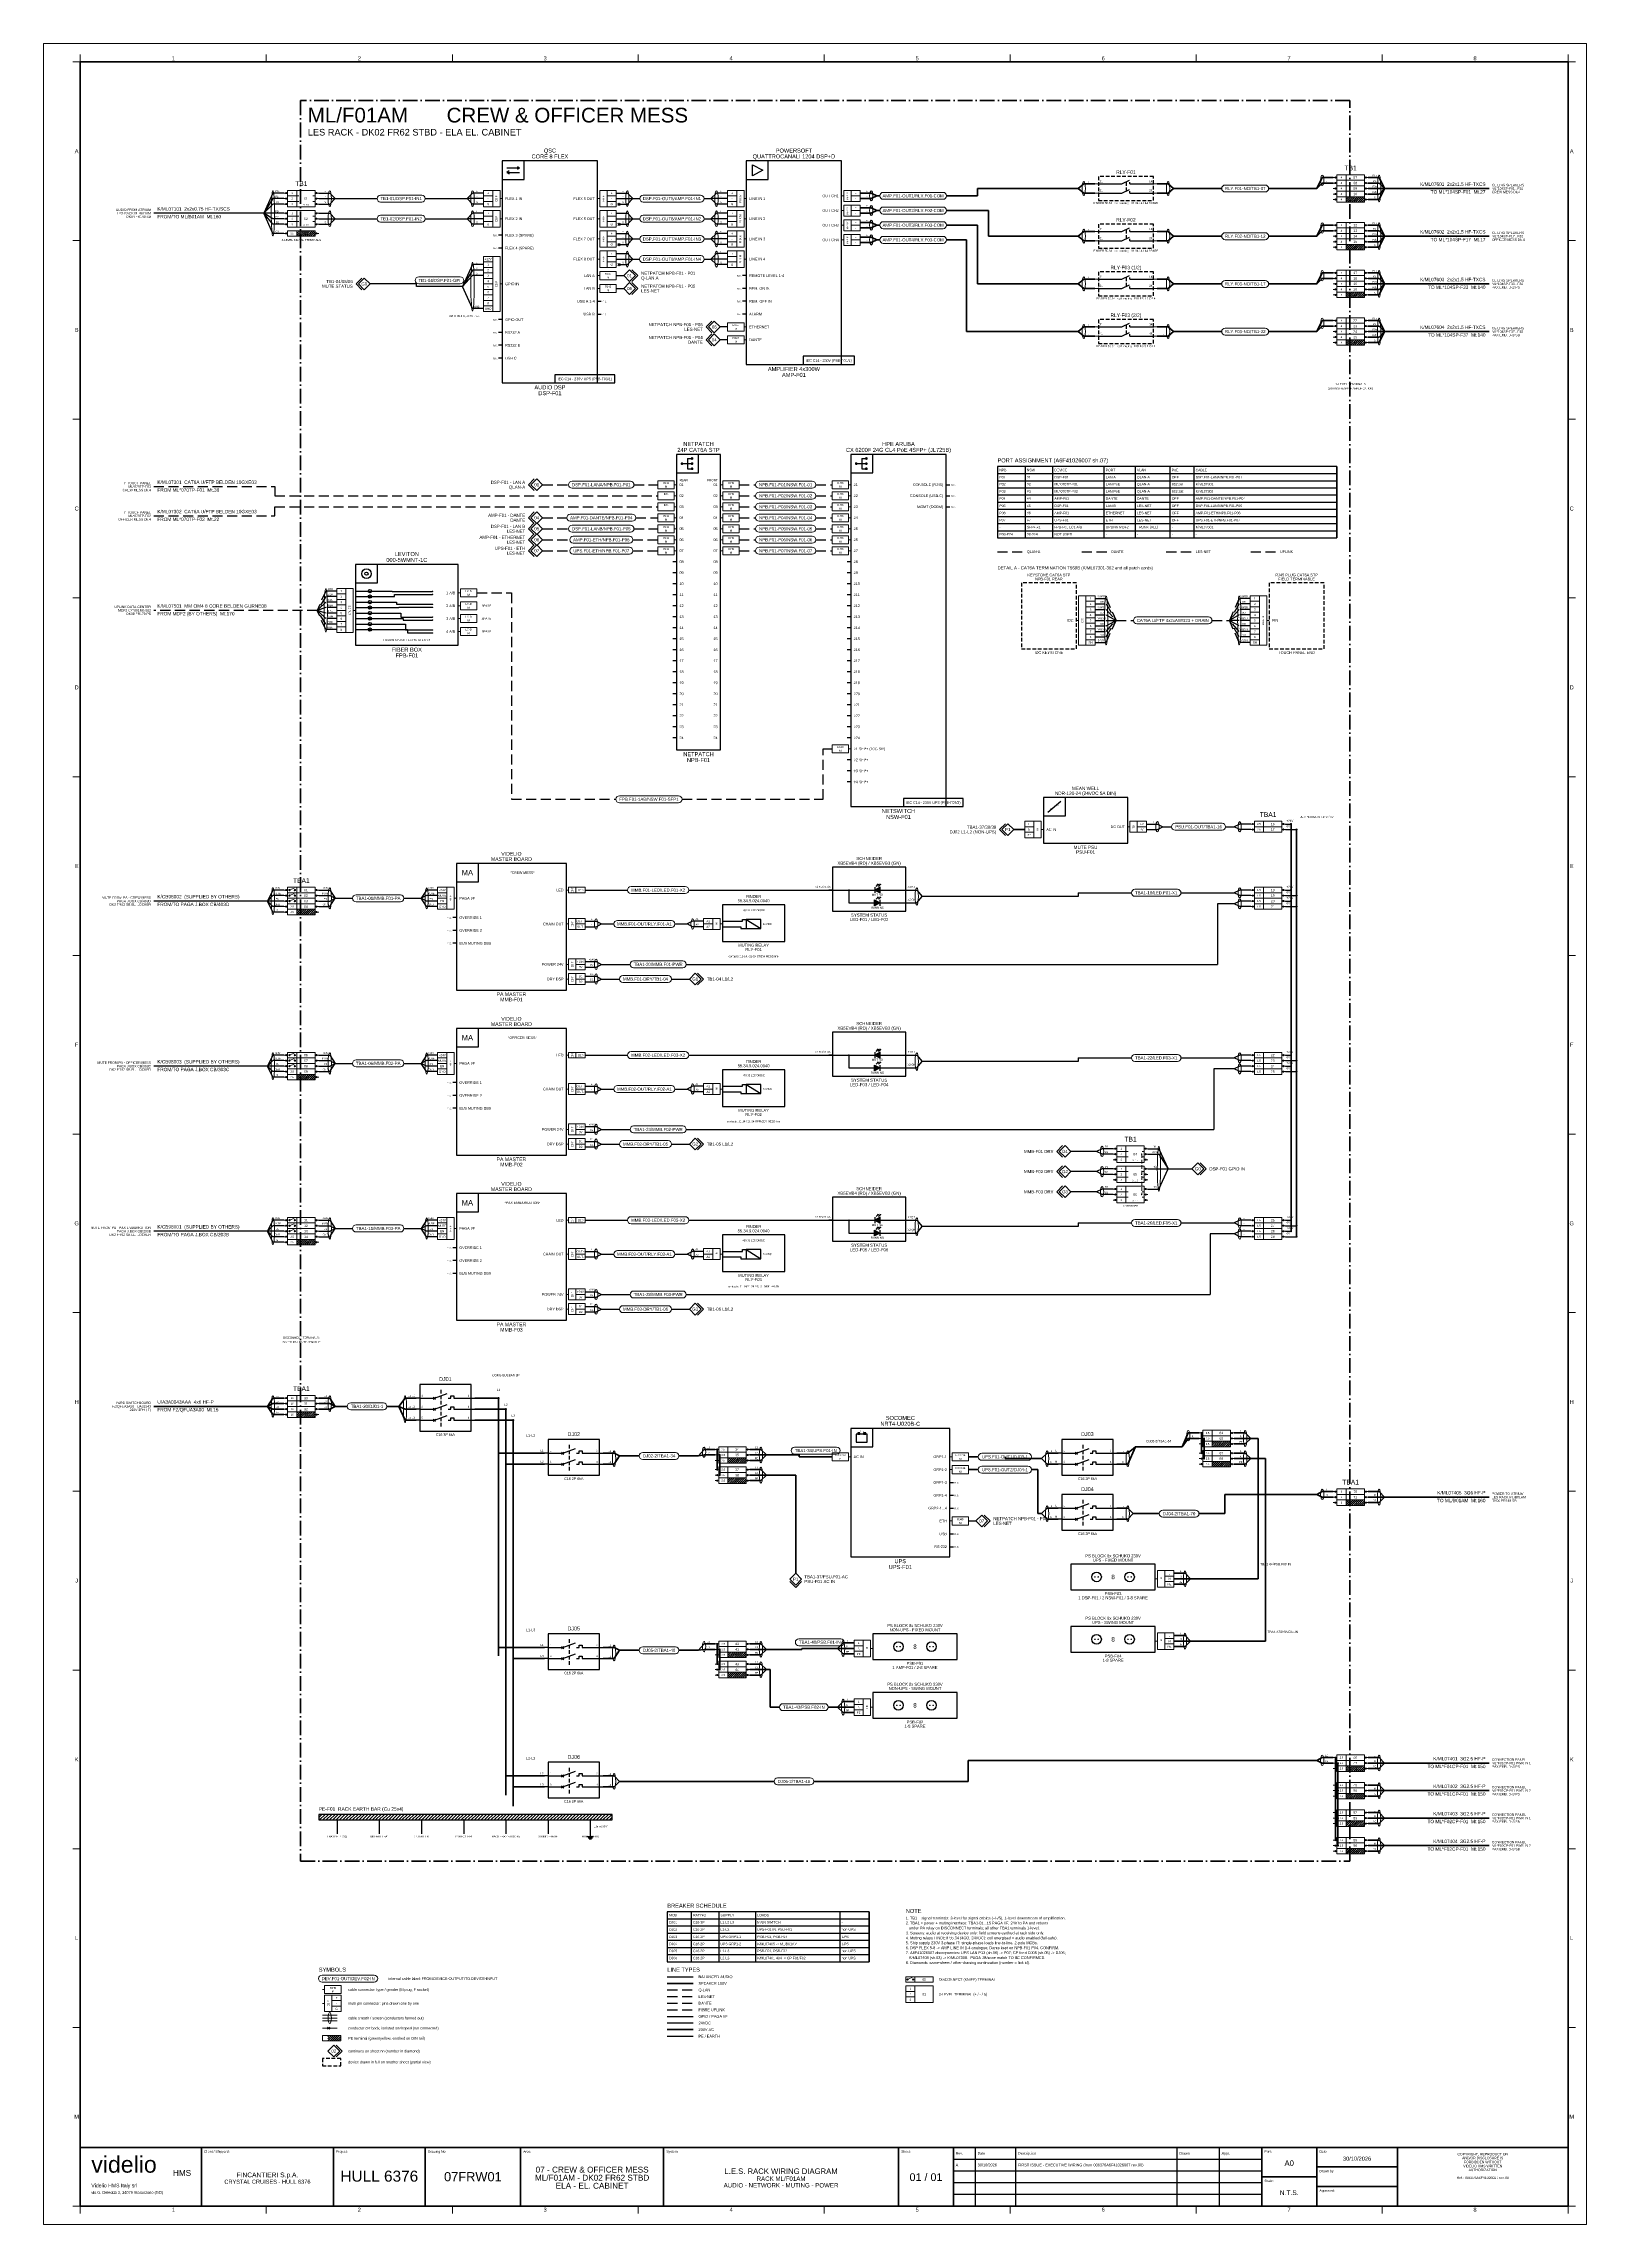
# Model space of a CAD drawing. Header units: millimetres. Extents: x 0 to 841, y 0 to 1189.
import ezdxf
from ezdxf.enums import TextEntityAlignment as Align

# ---------------------------------------------------------------- set-up
doc = ezdxf.new("R2010")
doc.units = ezdxf.units.MM
for name, pattern in [('AV_DASHDOT', [12, 8, -2, 0, -2]), ('AV_DASHED', [8, 5.5, -2.5]), ('AV_HIDDEN', [3, 2, -1])]:
    doc.linetypes.add(name, pattern=pattern)
for name, color, linetype, lineweight in [('AV-CONN', 7, 'Continuous', 18), ('AV-LABEL', 7, 'Continuous', 18), ('AV-NOTE', 7, 'Continuous', 18), ('AV-TB', 7, 'Continuous', 18), ('AV-TEXT', 7, 'Continuous', 18), ('AV-TEXT-DEV', 7, 'Continuous', 18), ('W-AUDIO', 7, 'Continuous', 25)]:
    doc.layers.add(name, color=color, linetype=linetype, lineweight=lineweight)
for name, color, linetype, lineweight, true_color in [('AV-DEVICE', 7, 'Continuous', 25, 0x4682ff), ('AV-DEVICE-REF', 7, 'AV_HIDDEN', 25, 0x4682ff), ('AV-FRAME', 7, 'Continuous', 70, 0x7800ff), ('AV-RACK', 7, 'AV_DASHDOT', 50, 0xff00ff), ('AV-SYM', 7, 'Continuous', 25, 0x4682ff), ('AV-TITLE', 7, 'Continuous', 25, 0x7800ff), ('AV-XREF', 7, 'Continuous', 18, 0x00af00), ('AV-ZONE', 7, 'Continuous', 18, 0x7800ff), ('W-24VDC', 7, 'Continuous', 25, 0xc8003c), ('W-DANTE', 7, 'AV_DASHED', 25, 0xe60000), ('W-FIBER', 7, 'Continuous', 25, 0x1f388c), ('W-GPIO', 7, 'Continuous', 25, 0x964b00), ('W-LESNET', 7, 'AV_DASHED', 25, 0x00a0eb), ('W-PE', 7, 'Continuous', 25, 0x009600), ('W-POWER', 7, 'Continuous', 35, 0xeb8c00), ('W-QLAN', 7, 'AV_DASHED', 25, 0x6ebe00), ('W-SPEAKER', 7, 'Continuous', 35, 0x00a0a0), ('W-UPLINK', 7, 'AV_DASHED', 25, 0x1f388c)]:
    doc.layers.add(name, color=color, linetype=linetype, lineweight=lineweight, true_color=true_color)
doc.styles.add('AV', font='arial.ttf')

msp = doc.modelspace()

# ---------------------------------------------------------------- hatches: boundary and pattern name
at = {"layer": 'AV-SYM', "true_color": 0xe60000}
h = msp.add_hatch(color=256, dxfattribs=at)
h.dxf.hatch_style = 1
h.paths.add_polyline_path([(456, 729.1), (453.2, 727.5), (456, 725.9)])
at = {"layer": 'AV-SYM', "true_color": 0x00aa00}
h = msp.add_hatch(color=256, dxfattribs=at)
h.dxf.hatch_style = 1
h.paths.add_polyline_path([(453, 722.1), (455.8, 720.5), (453, 718.9)])
h = msp.add_hatch(color=256, dxfattribs=at)
h.dxf.hatch_style = 1
h.paths.add_polyline_path([(453, 632.1), (455.8, 630.5), (453, 628.9)])
at = {"layer": 'AV-SYM', "true_color": 0xe60000}
h = msp.add_hatch(color=256, dxfattribs=at)
h.dxf.hatch_style = 1
h.paths.add_polyline_path([(456, 639.1), (453.2, 637.5), (456, 635.9)])
h = msp.add_hatch(color=256, dxfattribs=at)
h.dxf.hatch_style = 1
h.paths.add_polyline_path([(456, 549.1), (453.2, 547.5), (456, 545.9)])
at = {"layer": 'AV-SYM', "true_color": 0x00aa00}
h = msp.add_hatch(color=256, dxfattribs=at)
h.dxf.hatch_style = 1
h.paths.add_polyline_path([(453, 542.1), (455.8, 540.5), (453, 538.9)])
at = {"layer": 'AV-TB', "true_color": 0x009600}
h = msp.add_hatch(dxfattribs=at)
h.set_pattern_fill('ANSI31', scale=0.25)
h.paths.add_polyline_path([(710, 1102.5), (720, 1102.5), (720, 1105.5), (710, 1105.5)])
h = msp.add_hatch(dxfattribs=at)
h.set_pattern_fill('ANSI31', scale=0.25)
h.paths.add_polyline_path([(138, 1084), (148, 1084), (148, 1087), (138, 1087)])
h = msp.add_hatch(dxfattribs=at)
h.set_pattern_fill('ANSI31', scale=0.25)
h.paths.add_polyline_path([(710, 1076.5), (720, 1076.5), (720, 1079.5), (710, 1079.5)])
h = msp.add_hatch(dxfattribs=at)
h.set_pattern_fill('ANSI31', scale=0.25)
h.paths.add_polyline_path([(710, 1050.5), (720, 1050.5), (720, 1053.5), (710, 1053.5)])
h = msp.add_hatch(dxfattribs=at)
h.set_pattern_fill('ANSI31', scale=0.25)
h.paths.add_polyline_path([(710, 1024.5), (720, 1024.5), (720, 1027.5), (710, 1027.5)])
h = msp.add_hatch(dxfattribs=at)
h.set_pattern_fill('ANSI31', scale=0.25)
h.paths.add_polyline_path([(138, 714), (148, 714), (148, 717), (138, 717)])
h = msp.add_hatch(dxfattribs=at)
h.set_pattern_fill('ANSI31', scale=0.25)
h.paths.add_polyline_path([(138, 624), (148, 624), (148, 627), (138, 627)])
h = msp.add_hatch(dxfattribs=at)
h.set_pattern_fill('ANSI31', scale=0.25)
h.paths.add_polyline_path([(138, 534), (148, 534), (148, 537), (138, 537)])
h = msp.add_hatch(dxfattribs=at)
h.set_pattern_fill('ANSI31', scale=0.25)
h.paths.add_polyline_path([(138, 440), (148, 440), (148, 443), (138, 443)])
h = msp.add_hatch(dxfattribs=at)
h.set_pattern_fill('ANSI31', scale=0.25)
h.paths.add_polyline_path([(373, 415), (383, 415), (383, 418), (373, 418)])
h = msp.add_hatch(dxfattribs=at)
h.set_pattern_fill('ANSI31', scale=0.25)
h.paths.add_polyline_path([(637, 424), (647, 424), (647, 427), (637, 427)])
h = msp.add_hatch(dxfattribs=at)
h.set_pattern_fill('ANSI31', scale=0.25)
h.paths.add_polyline_path([(373, 404), (383, 404), (383, 407), (373, 407)])
h = msp.add_hatch(dxfattribs=at)
h.set_pattern_fill('ANSI31', scale=0.25)
h.paths.add_polyline_path([(637, 413), (647, 413), (647, 416), (637, 416)])
h = msp.add_hatch(dxfattribs=at)
h.set_pattern_fill('ANSI31', scale=0.25)
h.paths.add_polyline_path([(710, 392), (720, 392), (720, 395), (710, 395)])
h = msp.add_hatch(dxfattribs=at)
h.set_pattern_fill('ANSI31', scale=0.25)
h.paths.add_polyline_path([(373, 309), (383, 309), (383, 312), (373, 312)])
h = msp.add_hatch(dxfattribs=at)
h.set_pattern_fill('ANSI31', scale=0.25)
h.paths.add_polyline_path([(373, 298), (383, 298), (383, 301), (373, 301)])
h = msp.add_hatch(dxfattribs=at)
h.set_pattern_fill('ANSI31', scale=0.25)
h.paths.add_polyline_path([(710, 247), (720, 247), (720, 250), (710, 250)])
h = msp.add_hatch(dxfattribs=at)
h.set_pattern_fill('ANSI31', scale=0.25)
h.paths.add_polyline_path([(710, 232), (720, 232), (720, 235), (710, 235)])
h = msp.add_hatch(dxfattribs=at)
h.set_pattern_fill('ANSI31', scale=0.25)
h.paths.add_polyline_path([(710, 217), (720, 217), (720, 220), (710, 220)])
h = msp.add_hatch(dxfattribs=at)
h.set_pattern_fill('ANSI31', scale=0.25)
h.paths.add_polyline_path([(710, 202), (720, 202), (720, 205), (710, 205)])
h = msp.add_hatch(dxfattribs=at)
h.set_pattern_fill('ANSI31', scale=0.25)
h.paths.add_polyline_path([(155, 100), (162, 100), (162, 103), (155, 103)])
at = {"layer": 'W-PE', "true_color": 0x009600}
h = msp.add_hatch(dxfattribs=at)
h.set_pattern_fill('ANSI31', scale=0.4)
h.paths.add_polyline_path([(150, 220.5), (310, 220.5), (310, 223.5), (150, 223.5)])

# ---------------------------------------------------------------- linework, layer by layer
at = {"layer": 'AV-CONN'}
for p, q in [((435, 1106), (436.2, 1106)), ((250, 1104.5), (248.8, 1104.5)), ((302, 1104.5), (303.2, 1104.5)), ((383, 1104.5), (381.8, 1104.5)), ((435, 1098), (436.2, 1098)), ((250, 1093.5), (248.8, 1093.5)), ((302, 1093.5), (303.2, 1093.5)), ((302, 1082.5), (303.2, 1082.5)), ((383, 1093.5), (381.8, 1093.5)), ((383, 1082.5), (381.8, 1082.5)), ((435, 1090), (436.2, 1090)), ((435, 1082), (436.2, 1082)), ((302, 1071.5), (303.2, 1071.5)), ((383, 1071.5), (381.8, 1071.5)), ((302, 1062.5), (303.2, 1062.5)), ((250, 1058), (248.8, 1058)), ((302, 1055.5), (303.2, 1055.5)), ((383, 1034.5), (381.8, 1034.5)), ((383, 1027.5), (381.8, 1027.5)), ((345, 948.5), (343.8, 948.5)), ((345, 942.5), (343.8, 942.5)), ((369, 948.5), (370.2, 948.5)), ((369, 942.5), (370.2, 942.5)), ((440, 948.5), (438.8, 948.5)), ((440, 942.5), (438.8, 942.5)), ((345, 936.5), (343.8, 936.5)), ((345, 930.5), (343.8, 930.5)), ((369, 936.5), (370.2, 936.5)), ((369, 930.5), (370.2, 930.5)), ((440, 936.5), (438.8, 936.5)), ((440, 930.5), (438.8, 930.5)), ((345, 924.5), (343.8, 924.5)), ((345, 918.5), (343.8, 918.5)), ((369, 924.5), (370.2, 924.5)), ((369, 918.5), (370.2, 918.5)), ((440, 924.5), (438.8, 924.5)), ((440, 918.5), (438.8, 918.5)), ((345, 912.5), (343.8, 912.5)), ((369, 912.5), (370.2, 912.5)), ((440, 912.5), (438.8, 912.5)), ((170, 880), (168.8, 880)), ((226, 889.5), (227.2, 889.5)), ((226, 882.5), (227.2, 882.5)), ((226, 875.5), (227.2, 875.5)), ((226, 868.5), (227.2, 868.5)), ((563, 874.5), (564.2, 874.5)), ((668, 874.5), (666.8, 874.5)), ((440, 804.5), (438.8, 804.5)), ((591, 762), (592.2, 762)), ((545, 760.5), (543.8, 760.5)), ((285, 727.5), (286.2, 727.5)), ((225, 723), (223.8, 723)), ((285, 709), (286.2, 709)), ((370, 709), (368.8, 709)), ((285, 687), (286.2, 687)), ((285, 679), (286.2, 679)), ((225, 633), (223.8, 633)), ((285, 637.5), (286.2, 637.5)), ((285, 619), (286.2, 619)), ((370, 619), (368.8, 619)), ((285, 597), (286.2, 597)), ((285, 589), (286.2, 589)), ((285, 547.5), (286.2, 547.5)), ((225, 543), (223.8, 543)), ((285, 529), (286.2, 529)), ((370, 529), (368.8, 529)), ((285, 507), (286.2, 507)), ((285, 499), (286.2, 499)), ((440, 418.5), (438.8, 418.5)), ((494, 418.5), (495.2, 418.5)), ((494, 411.5), (495.2, 411.5)), ((494, 383.5), (495.2, 383.5)), ((606, 352), (607.2, 352)), ((452, 314), (450.8, 314)), ((606, 318), (607.2, 318)), ((452, 282), (450.8, 282)), ((152, 128), (153.2, 128)), ((152, 120.5), (153.2, 120.5)), ((152, 114), (160, 114)), ((152, 112.5), (160, 112.5)), ((152, 111), (160, 111)), ((154.8, 106.4), (156, 107.6)), ((154.8, 107.6), (156, 106.4)), ((152, 107), (160, 107))]:
    msp.add_line(p, q, dxfattribs=at)
for points in [[(239.8, 1106), (244.8, 1106), (244.8, 1109), (239.8, 1109)], [(239.8, 1103), (244.8, 1103), (244.8, 1106), (239.8, 1106)], [(244.8, 1100), (248.8, 1100), (248.8, 1109), (244.8, 1109)], [(303.2, 1100), (307.2, 1100), (307.2, 1109), (303.2, 1109)], [(307.2, 1106), (312.2, 1106), (312.2, 1109), (307.2, 1109)], [(307.2, 1103), (312.2, 1103), (312.2, 1106), (307.2, 1106)], [(372.8, 1106), (377.8, 1106), (377.8, 1109), (372.8, 1109)], [(372.8, 1103), (377.8, 1103), (377.8, 1106), (372.8, 1106)], [(377.8, 1100), (381.8, 1100), (381.8, 1109), (377.8, 1109)], [(436.2, 1103), (440.2, 1103), (440.2, 1109), (436.2, 1109)], [(440.2, 1106), (445.2, 1106), (445.2, 1109), (440.2, 1109)], [(440.2, 1103), (445.2, 1103), (445.2, 1106), (440.2, 1106)], [(239.8, 1100), (244.8, 1100), (244.8, 1103), (239.8, 1103)], [(239.8, 1095), (244.8, 1095), (244.8, 1098), (239.8, 1098)], [(239.8, 1092), (244.8, 1092), (244.8, 1095), (239.8, 1095)], [(244.8, 1089), (248.8, 1089), (248.8, 1098), (244.8, 1098)], [(303.2, 1089), (307.2, 1089), (307.2, 1098), (303.2, 1098)], [(307.2, 1100), (312.2, 1100), (312.2, 1103), (307.2, 1103)], [(307.2, 1095), (312.2, 1095), (312.2, 1098), (307.2, 1098)], [(307.2, 1092), (312.2, 1092), (312.2, 1095), (307.2, 1095)], [(372.8, 1100), (377.8, 1100), (377.8, 1103), (372.8, 1103)], [(372.8, 1095), (377.8, 1095), (377.8, 1098), (372.8, 1098)], [(372.8, 1092), (377.8, 1092), (377.8, 1095), (372.8, 1095)], [(377.8, 1089), (381.8, 1089), (381.8, 1098), (377.8, 1098)], [(436.2, 1095), (440.2, 1095), (440.2, 1101), (436.2, 1101)], [(440.2, 1098), (445.2, 1098), (445.2, 1101), (440.2, 1101)], [(440.2, 1095), (445.2, 1095), (445.2, 1098), (440.2, 1098)], [(239.8, 1089), (244.8, 1089), (244.8, 1092), (239.8, 1092)], [(303.2, 1078), (307.2, 1078), (307.2, 1087), (303.2, 1087)], [(307.2, 1089), (312.2, 1089), (312.2, 1092), (307.2, 1092)], [(307.2, 1084), (312.2, 1084), (312.2, 1087), (307.2, 1087)], [(307.2, 1081), (312.2, 1081), (312.2, 1084), (307.2, 1084)], [(372.8, 1089), (377.8, 1089), (377.8, 1092), (372.8, 1092)], [(372.8, 1084), (377.8, 1084), (377.8, 1087), (372.8, 1087)], [(372.8, 1081), (377.8, 1081), (377.8, 1084), (372.8, 1084)], [(377.8, 1078), (381.8, 1078), (381.8, 1087), (377.8, 1087)], [(436.2, 1087), (440.2, 1087), (440.2, 1093), (436.2, 1093)], [(436.2, 1079), (440.2, 1079), (440.2, 1085), (436.2, 1085)], [(440.2, 1090), (445.2, 1090), (445.2, 1093), (440.2, 1093)], [(440.2, 1087), (445.2, 1087), (445.2, 1090), (440.2, 1090)], [(440.2, 1082), (445.2, 1082), (445.2, 1085), (440.2, 1085)], [(440.2, 1079), (445.2, 1079), (445.2, 1082), (440.2, 1082)], [(239.8, 1070), (244.8, 1070), (244.8, 1073), (239.8, 1073)], [(244.8, 1043), (248.8, 1043), (248.8, 1073), (244.8, 1073)], [(303.2, 1067), (307.2, 1067), (307.2, 1076), (303.2, 1076)], [(307.2, 1078), (312.2, 1078), (312.2, 1081), (307.2, 1081)], [(307.2, 1073), (312.2, 1073), (312.2, 1076), (307.2, 1076)], [(307.2, 1070), (312.2, 1070), (312.2, 1073), (307.2, 1073)], [(372.8, 1078), (377.8, 1078), (377.8, 1081), (372.8, 1081)], [(372.8, 1073), (377.8, 1073), (377.8, 1076), (372.8, 1076)], [(372.8, 1070), (377.8, 1070), (377.8, 1073), (372.8, 1073)], [(377.8, 1067), (381.8, 1067), (381.8, 1076), (377.8, 1076)], [(239.8, 1067), (244.8, 1067), (244.8, 1070), (239.8, 1070)], [(239.8, 1064), (244.8, 1064), (244.8, 1067), (239.8, 1067)], [(239.8, 1061), (244.8, 1061), (244.8, 1064), (239.8, 1064)], [(239.8, 1058), (244.8, 1058), (244.8, 1061), (239.8, 1061)], [(303.2, 1060.3), (312.2, 1060.3), (312.2, 1064.7), (303.2, 1064.7)], [(307.2, 1067), (312.2, 1067), (312.2, 1070), (307.2, 1070)], [(372.8, 1067), (377.8, 1067), (377.8, 1070), (372.8, 1070)], [(239.8, 1055), (244.8, 1055), (244.8, 1058), (239.8, 1058)], [(239.8, 1052), (244.8, 1052), (244.8, 1055), (239.8, 1055)], [(239.8, 1049), (244.8, 1049), (244.8, 1052), (239.8, 1052)], [(239.8, 1046), (244.8, 1046), (244.8, 1049), (239.8, 1049)], [(303.2, 1053.3), (312.2, 1053.3), (312.2, 1057.7), (303.2, 1057.7)], [(239.8, 1043), (244.8, 1043), (244.8, 1046), (239.8, 1046)], [(372.8, 1032.3), (381.8, 1032.3), (381.8, 1036.7), (372.8, 1036.7)], [(372.8, 1025.3), (381.8, 1025.3), (381.8, 1029.7), (372.8, 1029.7)], [(334.8, 946.3), (343.8, 946.3), (343.8, 950.7), (334.8, 950.7)], [(334.8, 940.3), (343.8, 940.3), (343.8, 944.7), (334.8, 944.7)], [(370.2, 946.3), (379.2, 946.3), (379.2, 950.7), (370.2, 950.7)], [(370.2, 940.3), (379.2, 940.3), (379.2, 944.7), (370.2, 944.7)], [(429.8, 946.3), (438.8, 946.3), (438.8, 950.7), (429.8, 950.7)], [(429.8, 940.3), (438.8, 940.3), (438.8, 944.7), (429.8, 944.7)], [(334.8, 934.3), (343.8, 934.3), (343.8, 938.7), (334.8, 938.7)], [(334.8, 928.3), (343.8, 928.3), (343.8, 932.7), (334.8, 932.7)], [(370.2, 934.3), (379.2, 934.3), (379.2, 938.7), (370.2, 938.7)], [(370.2, 928.3), (379.2, 928.3), (379.2, 932.7), (370.2, 932.7)], [(429.8, 934.3), (438.8, 934.3), (438.8, 938.7), (429.8, 938.7)], [(429.8, 928.3), (438.8, 928.3), (438.8, 932.7), (429.8, 932.7)], [(334.8, 922.3), (343.8, 922.3), (343.8, 926.7), (334.8, 926.7)], [(334.8, 916.3), (343.8, 916.3), (343.8, 920.7), (334.8, 920.7)], [(370.2, 922.3), (379.2, 922.3), (379.2, 926.7), (370.2, 926.7)], [(370.2, 916.3), (379.2, 916.3), (379.2, 920.7), (370.2, 920.7)], [(429.8, 922.3), (438.8, 922.3), (438.8, 926.7), (429.8, 926.7)], [(429.8, 916.3), (438.8, 916.3), (438.8, 920.7), (429.8, 920.7)], [(334.8, 910.3), (343.8, 910.3), (343.8, 914.7), (334.8, 914.7)], [(370.2, 910.3), (379.2, 910.3), (379.2, 914.7), (370.2, 914.7)], [(429.8, 910.3), (438.8, 910.3), (438.8, 914.7), (429.8, 914.7)], [(159.8, 889), (164.8, 889), (164.8, 892), (159.8, 892)], [(164.8, 868), (168.8, 868), (168.8, 892), (164.8, 892)], [(159.8, 886), (164.8, 886), (164.8, 889), (159.8, 889)], [(159.8, 883), (164.8, 883), (164.8, 886), (159.8, 886)], [(159.8, 880), (164.8, 880), (164.8, 883), (159.8, 883)], [(159.8, 877), (164.8, 877), (164.8, 880), (159.8, 880)], [(227.2, 887.3), (236.2, 887.3), (236.2, 891.7), (227.2, 891.7)], [(227.2, 880.3), (236.2, 880.3), (236.2, 884.7), (227.2, 884.7)], [(564.2, 861), (568.2, 861), (568.2, 888), (564.2, 888)], [(568.2, 885), (573.2, 885), (573.2, 888), (568.2, 888)], [(568.2, 882), (573.2, 882), (573.2, 885), (568.2, 885)], [(568.2, 879), (573.2, 879), (573.2, 882), (568.2, 882)], [(657.8, 885), (662.8, 885), (662.8, 888), (657.8, 888)], [(657.8, 882), (662.8, 882), (662.8, 885), (657.8, 885)], [(657.8, 879), (662.8, 879), (662.8, 882), (657.8, 882)], [(662.8, 861), (666.8, 861), (666.8, 888), (662.8, 888)], [(159.8, 874), (164.8, 874), (164.8, 877), (159.8, 877)], [(159.8, 871), (164.8, 871), (164.8, 874), (159.8, 874)], [(159.8, 868), (164.8, 868), (164.8, 871), (159.8, 871)], [(227.2, 873.3), (236.2, 873.3), (236.2, 877.7), (227.2, 877.7)], [(227.2, 866.3), (236.2, 866.3), (236.2, 870.7), (227.2, 870.7)], [(568.2, 876), (573.2, 876), (573.2, 879), (568.2, 879)], [(568.2, 873), (573.2, 873), (573.2, 876), (568.2, 876)], [(568.2, 870), (573.2, 870), (573.2, 873), (568.2, 873)], [(568.2, 867), (573.2, 867), (573.2, 870), (568.2, 870)], [(657.8, 876), (662.8, 876), (662.8, 879), (657.8, 879)], [(657.8, 873), (662.8, 873), (662.8, 876), (657.8, 876)], [(657.8, 870), (662.8, 870), (662.8, 873), (657.8, 873)], [(657.8, 867), (662.8, 867), (662.8, 870), (657.8, 870)], [(568.2, 864), (573.2, 864), (573.2, 867), (568.2, 867)], [(568.2, 861), (573.2, 861), (573.2, 864), (568.2, 864)], [(657.8, 864), (662.8, 864), (662.8, 867), (657.8, 867)], [(657.8, 861), (662.8, 861), (662.8, 864), (657.8, 864)], [(429.8, 802.3), (438.8, 802.3), (438.8, 806.7), (429.8, 806.7)], [(534.8, 762), (539.8, 762), (539.8, 765), (534.8, 765)], [(534.8, 759), (539.8, 759), (539.8, 762), (534.8, 762)], [(539.8, 756), (543.8, 756), (543.8, 765), (539.8, 765)], [(592.2, 759), (596.2, 759), (596.2, 765), (592.2, 765)], [(596.2, 762), (601.2, 762), (601.2, 765), (596.2, 765)], [(596.2, 759), (601.2, 759), (601.2, 762), (596.2, 762)], [(534.8, 756), (539.8, 756), (539.8, 759), (534.8, 759)], [(214.8, 726), (219.8, 726), (219.8, 729), (214.8, 729)], [(214.8, 723), (219.8, 723), (219.8, 726), (214.8, 726)], [(219.8, 717), (223.8, 717), (223.8, 729), (219.8, 729)], [(286.2, 726), (290.2, 726), (290.2, 729), (286.2, 729)], [(290.2, 726), (295.2, 726), (295.2, 729), (290.2, 729)], [(214.8, 720), (219.8, 720), (219.8, 723), (214.8, 723)], [(214.8, 717), (219.8, 717), (219.8, 720), (214.8, 720)], [(286.2, 706), (290.2, 706), (290.2, 712), (286.2, 712)], [(290.2, 709), (295.2, 709), (295.2, 712), (290.2, 712)], [(290.2, 706), (295.2, 706), (295.2, 709), (290.2, 709)], [(359.8, 709), (364.8, 709), (364.8, 712), (359.8, 712)], [(359.8, 706), (364.8, 706), (364.8, 709), (359.8, 709)], [(364.8, 706), (368.8, 706), (368.8, 712), (364.8, 712)], [(286.2, 684), (290.2, 684), (290.2, 690), (286.2, 690)], [(290.2, 687), (295.2, 687), (295.2, 690), (290.2, 690)], [(286.2, 676), (290.2, 676), (290.2, 682), (286.2, 682)], [(290.2, 684), (295.2, 684), (295.2, 687), (290.2, 687)], [(290.2, 679), (295.2, 679), (295.2, 682), (290.2, 682)], [(290.2, 676), (295.2, 676), (295.2, 679), (290.2, 679)], [(214.8, 636), (219.8, 636), (219.8, 639), (214.8, 639)], [(214.8, 633), (219.8, 633), (219.8, 636), (214.8, 636)], [(214.8, 630), (219.8, 630), (219.8, 633), (214.8, 633)], [(219.8, 627), (223.8, 627), (223.8, 639), (219.8, 639)], [(286.2, 636), (290.2, 636), (290.2, 639), (286.2, 639)], [(290.2, 636), (295.2, 636), (295.2, 639), (290.2, 639)], [(214.8, 627), (219.8, 627), (219.8, 630), (214.8, 630)], [(286.2, 616), (290.2, 616), (290.2, 622), (286.2, 622)], [(290.2, 619), (295.2, 619), (295.2, 622), (290.2, 622)], [(290.2, 616), (295.2, 616), (295.2, 619), (290.2, 619)], [(359.8, 619), (364.8, 619), (364.8, 622), (359.8, 622)], [(359.8, 616), (364.8, 616), (364.8, 619), (359.8, 619)], [(364.8, 616), (368.8, 616), (368.8, 622), (364.8, 622)], [(286.2, 594), (290.2, 594), (290.2, 600), (286.2, 600)], [(290.2, 597), (295.2, 597), (295.2, 600), (290.2, 600)], [(290.2, 594), (295.2, 594), (295.2, 597), (290.2, 597)], [(286.2, 586), (290.2, 586), (290.2, 592), (286.2, 592)], [(290.2, 589), (295.2, 589), (295.2, 592), (290.2, 592)], [(290.2, 586), (295.2, 586), (295.2, 589), (290.2, 589)], [(214.8, 546), (219.8, 546), (219.8, 549), (214.8, 549)], [(219.8, 537), (223.8, 537), (223.8, 549), (219.8, 549)], [(286.2, 546), (290.2, 546), (290.2, 549), (286.2, 549)], [(290.2, 546), (295.2, 546), (295.2, 549), (290.2, 549)], [(214.8, 543), (219.8, 543), (219.8, 546), (214.8, 546)], [(214.8, 540), (219.8, 540), (219.8, 543), (214.8, 543)], [(214.8, 537), (219.8, 537), (219.8, 540), (214.8, 540)], [(286.2, 526), (290.2, 526), (290.2, 532), (286.2, 532)], [(290.2, 529), (295.2, 529), (295.2, 532), (290.2, 532)], [(290.2, 526), (295.2, 526), (295.2, 529), (290.2, 529)], [(359.8, 529), (364.8, 529), (364.8, 532), (359.8, 532)], [(359.8, 526), (364.8, 526), (364.8, 529), (359.8, 529)], [(364.8, 526), (368.8, 526), (368.8, 532), (364.8, 532)], [(286.2, 504), (290.2, 504), (290.2, 510), (286.2, 510)], [(286.2, 496), (290.2, 496), (290.2, 502), (286.2, 502)], [(290.2, 507), (295.2, 507), (295.2, 510), (290.2, 510)], [(290.2, 504), (295.2, 504), (295.2, 507), (290.2, 507)], [(290.2, 499), (295.2, 499), (295.2, 502), (290.2, 502)], [(290.2, 496), (295.2, 496), (295.2, 499), (290.2, 499)], [(429.8, 416.3), (438.8, 416.3), (438.8, 420.7), (429.8, 420.7)], [(495.2, 416.3), (504.2, 416.3), (504.2, 420.7), (495.2, 420.7)], [(495.2, 409.3), (504.2, 409.3), (504.2, 413.7), (495.2, 413.7)], [(495.2, 381.3), (504.2, 381.3), (504.2, 385.7), (495.2, 385.7)], [(607.2, 347.5), (611.2, 347.5), (611.2, 356.5), (607.2, 356.5)], [(611.2, 353.5), (616.2, 353.5), (616.2, 356.5), (611.2, 356.5)], [(611.2, 350.5), (616.2, 350.5), (616.2, 353.5), (611.2, 353.5)], [(611.2, 347.5), (616.2, 347.5), (616.2, 350.5), (611.2, 350.5)], [(607.2, 313.5), (611.2, 313.5), (611.2, 322.5), (607.2, 322.5)], [(611.2, 319.5), (616.2, 319.5), (616.2, 322.5), (611.2, 322.5)], [(441.8, 315.5), (446.8, 315.5), (446.8, 318.5), (441.8, 318.5)], [(441.8, 312.5), (446.8, 312.5), (446.8, 315.5), (441.8, 315.5)], [(441.8, 309.5), (446.8, 309.5), (446.8, 312.5), (441.8, 312.5)], [(446.8, 309.5), (450.8, 309.5), (450.8, 318.5), (446.8, 318.5)], [(611.2, 316.5), (616.2, 316.5), (616.2, 319.5), (611.2, 319.5)], [(611.2, 313.5), (616.2, 313.5), (616.2, 316.5), (611.2, 316.5)], [(441.8, 283.5), (446.8, 283.5), (446.8, 286.5), (441.8, 286.5)], [(446.8, 277.5), (450.8, 277.5), (450.8, 286.5), (446.8, 286.5)], [(441.8, 280.5), (446.8, 280.5), (446.8, 283.5), (441.8, 283.5)], [(441.8, 277.5), (446.8, 277.5), (446.8, 280.5), (441.8, 280.5)], [(153.2, 125.8), (162.2, 125.8), (162.2, 130.2), (153.2, 130.2)], [(153.2, 116), (157.2, 116), (157.2, 125), (153.2, 125)], [(157.2, 122), (162.2, 122), (162.2, 125), (157.2, 125)], [(157.2, 119), (162.2, 119), (162.2, 122), (157.2, 122)], [(157.2, 116), (162.2, 116), (162.2, 119), (157.2, 119)]]:
    msp.add_lwpolyline(points, close=True, dxfattribs=at)
for centre, major_axis, ratio in [((125, 1096.5), (0, 12.3), 0.073171), ((156, 1104.5), (0, 4.3), 0.209302), ((233.8, 1104.5), (0, 4.3), 0.209302), ((318.2, 1104.5), (0, 4.3), 0.209302), ((366.8, 1104.5), (0, 4.3), 0.209302), ((451.2, 1106), (0, 2.8), 0.321429), ((567, 1110), (0, 3.8), 0.236842), ((613, 1110), (0, 3.8), 0.236842), ((697, 1114.5), (0, 2.8), 0.321429), ((728, 1110), (0, 7.3), 0.123288), ((156, 1093.5), (0, 4.3), 0.209302), ((233.8, 1093.5), (0, 4.3), 0.209302), ((318.2, 1093.5), (0, 4.3), 0.209302), ((366.8, 1093.5), (0, 4.3), 0.209302), ((451.2, 1098), (0, 2.8), 0.321429), ((318.2, 1082.5), (0, 4.3), 0.209302), ((366.8, 1082.5), (0, 4.3), 0.209302), ((451.2, 1090), (0, 2.8), 0.321429), ((451.2, 1082), (0, 2.8), 0.321429), ((567, 1084), (0, 3.8), 0.236842), ((613, 1084), (0, 3.8), 0.236842), ((697, 1088.5), (0, 2.8), 0.321429), ((728, 1084), (0, 7.3), 0.123288), ((318.2, 1071.5), (0, 4.3), 0.209302), ((366.8, 1071.5), (0, 4.3), 0.209302), ((233.8, 1056.5), (0, 13.3), 0.067669), ((567, 1058), (0, 3.8), 0.236842), ((613, 1058), (0, 3.8), 0.236842), ((697, 1062.5), (0, 2.8), 0.321429), ((728, 1058), (0, 7.3), 0.123288), ((567, 1032), (0, 3.8), 0.236842), ((613, 1032), (0, 3.8), 0.236842), ((697, 1036.5), (0, 2.8), 0.321429), ((728, 1032), (0, 7.3), 0.123288), ((153.8, 880), (0, 11.8), 0.076271), ((579.2, 874.5), (0, 13.3), 0.067669), ((651.8, 874.5), (0, 13.3), 0.067669), ((607.2, 762), (0, 2.8), 0.321429), ((652, 762), (0, 2.8), 0.321429), ((125, 721.5), (0, 7.3), 0.123288), ((156, 723), (0, 5.8), 0.155172), ((208.8, 723), (0, 5.8), 0.155172), ((476, 724), (0, 4.8), 0.1875), ((652, 726), (0, 2.8), 0.321429), ((652, 720), (0, 2.8), 0.321429), ((301.2, 709), (0, 2.8), 0.321429), ((353.8, 709), (0, 2.8), 0.321429), ((301.2, 687), (0, 2.8), 0.321429), ((301.2, 679), (0, 2.8), 0.321429), ((125, 631.5), (0, 7.3), 0.123288), ((156, 633), (0, 5.8), 0.155172), ((208.8, 633), (0, 5.8), 0.155172), ((476, 634), (0, 4.8), 0.1875), ((652, 636), (0, 2.8), 0.321429), ((652, 630), (0, 2.8), 0.321429), ((301.2, 619), (0, 2.8), 0.321429), ((353.8, 619), (0, 2.8), 0.321429), ((301.2, 597), (0, 2.8), 0.321429), ((301.2, 589), (0, 2.8), 0.321429), ((577, 585), (0, 2.8), 0.321429), ((608, 575.5), (0, 12.3), 0.073171), ((577, 574), (0, 2.8), 0.321429), ((577, 563), (0, 2.8), 0.321429), ((125, 541.5), (0, 7.3), 0.123288), ((156, 543), (0, 5.8), 0.155172), ((208.8, 543), (0, 5.8), 0.155172), ((476, 544), (0, 4.8), 0.1875), ((652, 546), (0, 2.8), 0.321429), ((652, 540), (0, 2.8), 0.321429), ((301.2, 529), (0, 2.8), 0.321429), ((353.8, 529), (0, 2.8), 0.321429), ((301.2, 507), (0, 2.8), 0.321429), ((301.2, 499), (0, 2.8), 0.321429), ((125, 446), (0, 5.8), 0.155172), ((156, 447.5), (0, 4.3), 0.209302), ((197, 444.5), (0, 7.3), 0.123288), ((624, 430), (0, 2.8), 0.321429), ((655, 428.5), (0, 4.3), 0.209302), ((311, 417.5), (0, 4.3), 0.209302), ((360, 421), (0, 2.8), 0.321429), ((391, 419.5), (0, 4.3), 0.209302), ((547, 417.5), (0, 4.3), 0.209302), ((591, 417.5), (0, 4.3), 0.209302), ((655, 417.5), (0, 4.3), 0.209302), ((391, 408.5), (0, 4.3), 0.209302), ((697, 398), (0, 2.8), 0.321429), ((728, 396.5), (0, 4.3), 0.209302), ((547, 387.5), (0, 4.3), 0.209302), ((591, 387.5), (0, 4.3), 0.209302), ((622.2, 352), (0, 4.3), 0.209302), ((622.2, 318), (0, 4.3), 0.209302), ((311, 311.5), (0, 4.3), 0.209302), ((360, 315), (0, 2.8), 0.321429), ((391, 313.5), (0, 4.3), 0.209302), ((435.8, 314), (0, 4.3), 0.209302), ((391, 302.5), (0, 4.3), 0.209302), ((435.8, 282), (0, 4.3), 0.209302), ((697, 253), (0, 2.8), 0.321429), ((728, 251.5), (0, 4.3), 0.209302), ((311, 241.5), (0, 4.3), 0.209302), ((728, 236.5), (0, 4.3), 0.209302), ((728, 221.5), (0, 4.3), 0.209302), ((728, 206.5), (0, 4.3), 0.209302), ((156, 112.5), (0, 3), 0.3)]:
    msp.add_ellipse(centre, major_axis=major_axis, ratio=ratio, dxfattribs=at)
at = {"layer": 'AV-DEVICE'}
for p, q in [((250, 1084.5), (248, 1084.5)), ((250, 1077.5), (248, 1077.5)), ((383, 1062.5), (381, 1062.5)), ((302, 1048.5), (304, 1048.5)), ((383, 1055.5), (381, 1055.5)), ((383, 1048.5), (381, 1048.5)), ((250, 1038.5), (248, 1038.5)), ((302, 1041.5), (304, 1041.5)), ((383, 1041.5), (381, 1041.5)), ((250, 1031.5), (248, 1031.5)), ((250, 1024.5), (248, 1024.5)), ((250, 1017.5), (248, 1017.5)), ((492, 948.5), (494, 948.5)), ((492, 942.5), (494, 942.5)), ((492, 936.5), (494, 936.5)), ((345, 906.5), (343, 906.5)), ((440, 906.5), (438, 906.5)), ((345, 900.5), (343, 900.5)), ((345, 894.5), (343, 894.5)), ((440, 900.5), (438, 900.5)), ((440, 894.5), (438, 894.5)), ((345, 888.5), (343, 888.5)), ((345, 882.5), (343, 882.5)), ((440, 888.5), (438, 888.5)), ((440, 882.5), (438, 882.5)), ((345, 876.5), (343, 876.5)), ((345, 870.5), (343, 870.5)), ((440, 876.5), (438, 876.5)), ((440, 870.5), (438, 870.5)), ((345, 864.5), (343, 864.5)), ((345, 858.5), (343, 858.5)), ((440, 864.5), (438, 864.5)), ((440, 858.5), (438, 858.5)), ((345, 852.5), (343, 852.5)), ((345, 846.5), (343, 846.5)), ((440, 852.5), (438, 852.5)), ((440, 846.5), (438, 846.5)), ((345, 840.5), (343, 840.5)), ((345, 834.5), (343, 834.5)), ((440, 840.5), (438, 840.5)), ((440, 834.5), (438, 834.5)), ((345, 828.5), (343, 828.5)), ((345, 822.5), (343, 822.5)), ((440, 828.5), (438, 828.5)), ((440, 822.5), (438, 822.5)), ((345, 816.5), (343, 816.5)), ((345, 810.5), (343, 810.5)), ((440, 816.5), (438, 816.5)), ((440, 810.5), (438, 810.5)), ((440, 798.5), (438, 798.5)), ((440, 792.5), (438, 792.5)), ((440, 786.5), (438, 786.5)), ((430, 727.5), (428, 727.5)), ((470, 727.5), (472, 727.5)), ((470, 720.5), (472, 720.5)), ((225, 712.5), (223, 712.5)), ((225, 705.5), (223, 705.5)), ((225, 698.5), (223, 698.5)), ((430, 637.5), (428, 637.5)), ((470, 637.5), (472, 637.5)), ((470, 630.5), (472, 630.5)), ((225, 622.5), (223, 622.5)), ((225, 615.5), (223, 615.5)), ((225, 608.5), (223, 608.5)), ((430, 547.5), (428, 547.5)), ((470, 547.5), (472, 547.5)), ((470, 540.5), (472, 540.5)), ((225, 532.5), (223, 532.5)), ((225, 525.5), (223, 525.5)), ((225, 518.5), (223, 518.5)), ((494, 404.5), (496, 404.5)), ((494, 397.5), (496, 397.5)), ((494, 390.5), (496, 390.5)), ((494, 376.5), (496, 376.5)), ((494, 369.5), (496, 369.5))]:
    msp.add_line(p, q, dxfattribs=at)
for points in [[(250, 1004), (302, 1004), (302, 1125), (250, 1125)], [(250, 1115), (262, 1115), (262, 1125), (250, 1125)], [(383, 1014), (435, 1014), (435, 1125), (383, 1125)], [(383, 1115), (395, 1115), (395, 1125), (383, 1125)], [(414, 1014), (442, 1014), (442, 1018.5), (414, 1018.5)], [(278.7, 1004), (311.3, 1004), (311.3, 1008.5), (278.7, 1008.5)], [(345, 804), (369, 804), (369, 965), (345, 965)], [(345, 955), (357, 955), (357, 965), (345, 965)], [(440, 773), (492, 773), (492, 965), (440, 965)], [(440, 955), (452, 955), (452, 965), (440, 965)], [(170, 861), (226, 861), (226, 905), (170, 905)], [(170, 895), (182, 895), (182, 905), (170, 905)], [(468.7, 773), (501.3, 773), (501.3, 777.5), (468.7, 777.5)], [(545, 753), (591, 753), (591, 778), (545, 778)], [(545, 768), (557, 768), (557, 778), (545, 778)], [(225, 673), (285, 673), (285, 742), (225, 742)], [(225, 732), (237, 732), (237, 742), (225, 742)], [(430, 716), (470, 716), (470, 740), (430, 740)], [(370, 699.5), (404, 699.5), (404, 719.5), (370, 719.5)], [(225, 583), (285, 583), (285, 652), (225, 652)], [(225, 642), (237, 642), (237, 652), (225, 652)], [(430, 626), (470, 626), (470, 650), (430, 650)], [(370, 609.5), (404, 609.5), (404, 629.5), (370, 629.5)], [(225, 493), (285, 493), (285, 562), (225, 562)], [(225, 552), (237, 552), (237, 562), (225, 562)], [(430, 536), (470, 536), (470, 560), (430, 560)], [(370, 519.5), (404, 519.5), (404, 539.5), (370, 539.5)], [(205, 432.5), (233, 432.5), (233, 458), (205, 458)], [(440, 364), (494, 364), (494, 434), (440, 434)], [(440, 424), (452, 424), (452, 434), (440, 434)], [(275, 408.5), (303, 408.5), (303, 428), (275, 428)], [(555, 408.5), (583, 408.5), (583, 428), (555, 428)], [(555, 378.5), (583, 378.5), (583, 398), (555, 398)], [(560, 346), (606, 346), (606, 360), (560, 360)], [(275, 302.5), (303, 302.5), (303, 322), (275, 322)], [(452, 308), (498, 308), (498, 322), (452, 322)], [(560, 312), (606, 312), (606, 326), (560, 326)], [(452, 276), (498, 276), (498, 290), (452, 290)], [(275, 232.5), (303, 232.5), (303, 252), (275, 252)]]:
    msp.add_lwpolyline(points, close=True, dxfattribs=at)
at = {"layer": 'AV-DEVICE-REF'}
for points in [[(575, 1103.5), (605, 1103.5), (605, 1116.5), (575, 1116.5)], [(575, 1077.5), (605, 1077.5), (605, 1090.5), (575, 1090.5)], [(575, 1051.5), (605, 1051.5), (605, 1064.5), (575, 1064.5)], [(575, 1025.5), (605, 1025.5), (605, 1038.5), (575, 1038.5)], [(533, 859), (563, 859), (563, 895), (533, 895)], [(668, 859), (698, 859), (698, 895), (668, 895)], [(152, 86.5), (162, 86.5), (162, 90.5), (152, 90.5)]]:
    msp.add_lwpolyline(points, close=True, dxfattribs=at)
at = {"layer": 'AV-FRAME'}
for points in [[(20, 10), (831, 10), (831, 1179), (20, 1179)], [(20, 10), (831, 10), (831, 42), (20, 42)]]:
    msp.add_lwpolyline(points, close=True, dxfattribs=at)
at = {"layer": 'AV-LABEL'}
for points in [[(183.7, 1102.6), (206.1, 1102.6, 1), (206.1, 1106.4), (183.7, 1106.4, 1)], [(326.9, 1102.6), (358.1, 1102.6, 1), (358.1, 1106.4), (326.9, 1106.4, 1)], [(457.7, 1104.1), (490.3, 1104.1, 1), (490.3, 1107.9), (457.7, 1107.9, 1)], [(644.1, 1108.1), (665.9, 1108.1, 1), (665.9, 1111.9), (644.1, 1111.9, 1)], [(183.7, 1091.6), (206.1, 1091.6, 1), (206.1, 1095.4), (183.7, 1095.4, 1)], [(326.9, 1091.6), (358.1, 1091.6, 1), (358.1, 1095.4), (326.9, 1095.4, 1)], [(457.7, 1096.1), (490.3, 1096.1, 1), (490.3, 1099.9), (457.7, 1099.9, 1)], [(326.9, 1080.6), (358.1, 1080.6, 1), (358.1, 1084.4), (326.9, 1084.4, 1)], [(457.7, 1088.1), (490.3, 1088.1, 1), (490.3, 1091.9), (457.7, 1091.9, 1)], [(457.7, 1080.1), (490.3, 1080.1, 1), (490.3, 1083.9), (457.7, 1083.9, 1)], [(644.1, 1082.1), (665.9, 1082.1, 1), (665.9, 1085.9), (644.1, 1085.9, 1)], [(326.8, 1069.6), (358.2, 1069.6, 1), (358.2, 1073.4), (326.8, 1073.4, 1)], [(204.5, 1058), (227.1, 1058, 1), (227.1, 1061.8), (204.5, 1061.8, 1)], [(644.1, 1056.1), (665.9, 1056.1, 1), (665.9, 1059.9), (644.1, 1059.9, 1)], [(644.1, 1030.1), (665.9, 1030.1, 1), (665.9, 1033.9), (644.1, 1033.9, 1)], [(288.1, 946.6), (319.9, 946.6, 1), (319.9, 950.4), (288.1, 950.4, 1)], [(390, 946.6), (419, 946.6, 1), (419, 950.4), (390, 950.4, 1)], [(390, 940.6), (419, 940.6, 1), (419, 944.4), (390, 944.4, 1)], [(287.1, 928.6), (320.9, 928.6, 1), (320.9, 932.4), (287.1, 932.4, 1)], [(390, 934.6), (419, 934.6, 1), (419, 938.4), (390, 938.4, 1)], [(390, 928.6), (419, 928.6, 1), (419, 932.4), (390, 932.4, 1)], [(288.1, 922.6), (319.9, 922.6, 1), (319.9, 926.4), (288.1, 926.4, 1)], [(288.7, 916.6), (319.3, 916.6, 1), (319.3, 920.4), (288.7, 920.4, 1)], [(390, 922.6), (419, 922.6, 1), (419, 926.4), (390, 926.4, 1)], [(390, 916.6), (419, 916.6, 1), (419, 920.4), (390, 920.4, 1)], [(288.7, 910.6), (319.3, 910.6, 1), (319.3, 914.4), (288.7, 914.4, 1)], [(390, 910.6), (419, 910.6, 1), (419, 914.4), (390, 914.4, 1)], [(596, 872.6), (635, 872.6, 1), (635, 876.4), (596, 876.4, 1)], [(313.9, 775.1), (346.1, 775.1, 1), (346.1, 778.9), (313.9, 778.9, 1)], [(616.8, 760.1), (642.4, 760.1, 1), (642.4, 763.9), (616.8, 763.9, 1)], [(320.2, 725.6), (349.8, 725.6, 1), (349.8, 729.4), (320.2, 729.4, 1)], [(594.9, 724.1), (618.1, 724.1, 1), (618.1, 727.9), (594.9, 727.9, 1)], [(170.3, 721.1), (194.5, 721.1, 1), (194.5, 724.9), (170.3, 724.9, 1)], [(312.8, 707.1), (342.2, 707.1, 1), (342.2, 710.9), (312.8, 710.9, 1)], [(315.8, 677.1), (340.4, 677.1, 1), (340.4, 680.9), (315.8, 680.9, 1)], [(321.6, 685.1), (348.4, 685.1, 1), (348.4, 688.9), (321.6, 688.9, 1)], [(170.3, 631.1), (194.5, 631.1, 1), (194.5, 634.9), (170.3, 634.9, 1)], [(320.2, 635.6), (349.8, 635.6, 1), (349.8, 639.4), (320.2, 639.4, 1)], [(594.9, 634.1), (618.1, 634.1, 1), (618.1, 637.9), (594.9, 637.9, 1)], [(312.8, 617.1), (342.2, 617.1, 1), (342.2, 620.9), (312.8, 620.9, 1)], [(321.6, 595.1), (348.4, 595.1, 1), (348.4, 598.9), (321.6, 598.9, 1)], [(315.8, 587.1), (340.4, 587.1, 1), (340.4, 590.9), (315.8, 590.9, 1)], [(320.2, 545.6), (349.8, 545.6, 1), (349.8, 549.4), (320.2, 549.4, 1)], [(594.9, 544.1), (618.1, 544.1, 1), (618.1, 547.9), (594.9, 547.9, 1)], [(170.3, 541.1), (194.5, 541.1, 1), (194.5, 544.9), (170.3, 544.9, 1)], [(312.8, 527.1), (342.2, 527.1, 1), (342.2, 530.9), (312.8, 530.9, 1)], [(315.8, 497.1), (340.4, 497.1, 1), (340.4, 500.9), (315.8, 500.9, 1)], [(321.6, 505.1), (348.4, 505.1, 1), (348.4, 508.9), (321.6, 508.9, 1)], [(167.4, 444.1), (185.2, 444.1, 1), (185.2, 447.9), (167.4, 447.9, 1)], [(326.6, 417.1), (344.4, 417.1, 1), (344.4, 420.9), (326.6, 420.9, 1)], [(409.4, 420), (432.3, 420, 1), (432.3, 423.8), (409.4, 423.8, 1)], [(511.4, 416.6), (536.6, 416.6, 1), (536.6, 420.4), (511.4, 420.4, 1)], [(511.4, 409.6), (536.6, 409.6, 1), (536.6, 413.4), (511.4, 413.4, 1)], [(610.1, 385.6), (627.9, 385.6, 1), (627.9, 389.4), (610.1, 389.4, 1)], [(326.6, 311.1), (344.4, 311.1, 1), (344.4, 314.9), (326.6, 314.9, 1)], [(411.7, 315.5), (434.5, 315.5, 1), (434.5, 319.3), (411.7, 319.3, 1)], [(403, 280.1), (425.8, 280.1, 1), (425.8, 283.9), (403, 283.9, 1)], [(400.1, 239.6), (417.9, 239.6, 1), (417.9, 243.4), (400.1, 243.4, 1)], [(151.8, 132.1), (180.2, 132.1, 1), (180.2, 135.9), (151.8, 135.9, 1)]]:
    msp.add_lwpolyline(points, format="xyb", close=True, dxfattribs=at)
at = {"layer": 'AV-RACK'}
msp.add_lwpolyline([(140, 198), (712, 198), (712, 1158), (140, 1158)], close=True, dxfattribs=at)
at = {"layer": 'AV-SYM'}
for p, q in [((252.5, 1121.2), (259.5, 1121.2)), ((252.5, 1118.8), (259.5, 1118.8)), ((575, 1112.5), (587.8, 1112.5)), ((575, 1107.5), (587.8, 1107.5)), ((587.8, 1112.5), (592, 1114.5)), ((587.8, 1107.5), (592, 1109.5)), ((592.2, 1112.5), (592.2, 1113.5)), ((592.2, 1112.5), (605, 1112.5)), ((592.2, 1107.5), (592.2, 1108.5)), ((592.2, 1107.5), (605, 1107.5)), ((575, 1086.5), (587.8, 1086.5)), ((587.8, 1086.5), (592, 1088.5)), ((587.8, 1081.5), (592, 1083.5)), ((592.2, 1086.5), (592.2, 1087.5)), ((592.2, 1086.5), (605, 1086.5)), ((592.2, 1081.5), (592.2, 1082.5)), ((575, 1081.5), (587.8, 1081.5)), ((592.2, 1081.5), (605, 1081.5)), ((575, 1060.5), (587.8, 1060.5)), ((587.8, 1060.5), (592, 1062.5)), ((592.2, 1060.5), (592.2, 1061.5)), ((592.2, 1060.5), (605, 1060.5)), ((575, 1055.5), (587.8, 1055.5)), ((587.8, 1055.5), (592, 1057.5)), ((592.2, 1055.5), (592.2, 1056.5)), ((592.2, 1055.5), (605, 1055.5)), ((575, 1034.5), (587.8, 1034.5)), ((587.8, 1034.5), (592, 1036.5)), ((592.2, 1034.5), (592.2, 1035.5)), ((592.2, 1034.5), (605, 1034.5)), ((575, 1029.5), (587.8, 1029.5)), ((587.8, 1029.5), (592, 1031.5)), ((592.2, 1029.5), (592.2, 1030.5)), ((592.2, 1029.5), (605, 1029.5)), ((348, 960), (351, 960)), ((351, 962.8), (351, 957.2)), ((351, 962.8), (353.5, 962.8)), ((351, 960), (353.5, 960)), ((351, 957.2), (353.5, 957.2)), ((443, 960), (446, 960)), ((446, 962.8), (446, 957.2)), ((446, 962.8), (448.5, 962.8)), ((446, 960), (448.5, 960)), ((446, 957.2), (448.5, 957.2)), ((177, 890.5), (178.8, 890.5)), ((177, 887.5), (178.8, 887.5)), ((177, 884.5), (178.8, 884.5)), ((177, 881.5), (178.8, 881.5)), ((177, 878.5), (178.8, 878.5)), ((177, 875.5), (178.8, 875.5)), ((177, 872.5), (178.8, 872.5)), ((177, 869.5), (178.8, 869.5)), ((547.5, 770), (554.5, 776)), ((430, 727.5), (439, 727.5)), ((439, 727.5), (453.2, 727.5)), ((439, 727.5), (439, 720.5)), ((453.2, 729.1), (453.2, 725.9)), ((456, 727.5), (470, 727.5)), ((439, 720.5), (453, 720.5)), ((455.8, 722.1), (455.8, 718.9)), ((455.8, 720.5), (470, 720.5)), ((383, 711.5), (391, 706.5)), ((430, 637.5), (439, 637.5)), ((439, 637.5), (453.2, 637.5)), ((439, 637.5), (439, 630.5)), ((439, 630.5), (453, 630.5)), ((453.2, 639.1), (453.2, 635.9)), ((455.8, 632.1), (455.8, 628.9)), ((455.8, 630.5), (470, 630.5)), ((456, 637.5), (470, 637.5)), ((383, 621.5), (391, 616.5)), ((430, 547.5), (439, 547.5)), ((439, 547.5), (453.2, 547.5)), ((439, 547.5), (439, 540.5)), ((453.2, 549.1), (453.2, 545.9)), ((456, 547.5), (470, 547.5)), ((439, 540.5), (453, 540.5)), ((455.8, 542.1), (455.8, 538.9)), ((455.8, 540.5), (470, 540.5)), ((383, 531.5), (391, 526.5)), ((213, 450.5), (220, 453.1)), ((205, 450.5), (203, 450.5)), ((205, 444.5), (203, 444.5)), ((205, 450.5), (213, 450.5)), ((205, 444.5), (213, 444.5)), ((212.4, 449.9), (213.6, 451.1)), ((212.4, 451.1), (213.6, 449.9)), ((212.4, 443.9), (213.6, 445.1)), ((212.4, 445.1), (213.6, 443.9)), ((213, 444.5), (220, 447.1)), ((213, 438.5), (220, 441.1)), ((233, 450.5), (235, 450.5)), ((233, 444.5), (235, 444.5)), ((205, 438.5), (203, 438.5)), ((205, 438.5), (213, 438.5)), ((212.4, 437.9), (213.6, 439.1)), ((212.4, 439.1), (213.6, 437.9)), ((233, 438.5), (235, 438.5)), ((275, 420.5), (273, 420.5)), ((275, 420.5), (283, 420.5)), ((282.4, 419.9), (283.6, 421.1)), ((282.4, 421.1), (283.6, 419.9)), ((283, 420.5), (290, 423.1)), ((283, 414.5), (290, 417.1)), ((303, 420.5), (305, 420.5)), ((555, 420.5), (553, 420.5)), ((555, 420.5), (563, 420.5)), ((562.4, 419.9), (563.6, 421.1)), ((562.4, 421.1), (563.6, 419.9)), ((563, 420.5), (570, 423.1)), ((563, 414.5), (570, 417.1)), ((583, 420.5), (585, 420.5)), ((275, 414.5), (273, 414.5)), ((275, 414.5), (283, 414.5)), ((282.4, 413.9), (283.6, 415.1)), ((282.4, 415.1), (283.6, 413.9)), ((303, 414.5), (305, 414.5)), ((555, 414.5), (553, 414.5)), ((555, 414.5), (563, 414.5)), ((562.4, 413.9), (563.6, 415.1)), ((562.4, 415.1), (563.6, 413.9)), ((583, 414.5), (585, 414.5)), ((563, 390.5), (570, 393.1)), ((555, 390.5), (553, 390.5)), ((555, 384.5), (553, 384.5)), ((555, 390.5), (563, 390.5)), ((555, 384.5), (563, 384.5)), ((562.4, 389.9), (563.6, 391.1)), ((562.4, 391.1), (563.6, 389.9)), ((562.4, 383.9), (563.6, 385.1)), ((562.4, 385.1), (563.6, 383.9)), ((563, 384.5), (570, 387.1)), ((583, 390.5), (585, 390.5)), ((583, 384.5), (585, 384.5)), ((275, 314.5), (273, 314.5)), ((275, 314.5), (283, 314.5)), ((282.4, 313.9), (283.6, 315.1)), ((282.4, 315.1), (283.6, 313.9)), ((283, 314.5), (290, 317.1)), ((283, 308.5), (290, 311.1)), ((303, 314.5), (305, 314.5)), ((275, 308.5), (273, 308.5)), ((275, 308.5), (283, 308.5)), ((282.4, 307.9), (283.6, 309.1)), ((282.4, 309.1), (283.6, 307.9)), ((303, 308.5), (305, 308.5)), ((275, 244.5), (273, 244.5)), ((275, 238.5), (273, 238.5)), ((275, 244.5), (283, 244.5)), ((275, 238.5), (283, 238.5)), ((282.4, 243.9), (283.6, 245.1)), ((282.4, 245.1), (283.6, 243.9)), ((282.4, 237.9), (283.6, 239.1)), ((282.4, 239.1), (283.6, 237.9)), ((283, 244.5), (290, 247.1)), ((283, 238.5), (290, 241.1)), ((303, 244.5), (305, 244.5)), ((303, 238.5), (305, 238.5))]:
    msp.add_line(p, q, dxfattribs=at)
at = {"layer": 'AV-SYM', "linetype": 'AV_HIDDEN'}
for p, q in [((590.2, 1113.5), (590.2, 1108.5)), ((590.2, 1087.5), (590.2, 1082.5)), ((590.2, 1061.5), (590.2, 1056.5)), ((590.2, 1035.5), (590.2, 1030.5)), ((216.5, 455), (216.5, 434.5)), ((286.5, 425), (286.5, 410.5)), ((566.5, 425), (566.5, 410.5)), ((566.5, 395), (566.5, 380.5)), ((286.5, 319), (286.5, 304.5)), ((286.5, 249), (286.5, 234.5))]:
    msp.add_line(p, q, dxfattribs=at)
at = {"layer": 'AV-SYM', "true_color": 0xe60000}
for p, q in [((453.9, 729.5), (454.9, 730.7)), ((455.2, 729.5), (456.2, 730.7)), ((453.9, 639.5), (454.9, 640.7)), ((455.2, 639.5), (456.2, 640.7)), ((453.9, 549.5), (454.9, 550.7)), ((455.2, 549.5), (456.2, 550.7))]:
    msp.add_line(p, q, dxfattribs=at)
at = {"layer": 'AV-SYM', "true_color": 0x00aa00}
for p, q in [((453.9, 722.5), (454.9, 723.7)), ((455.2, 722.5), (456.2, 723.7)), ((453.9, 632.5), (454.9, 633.7)), ((455.2, 632.5), (456.2, 633.7)), ((453.9, 542.5), (454.9, 543.7)), ((455.2, 542.5), (456.2, 543.7))]:
    msp.add_line(p, q, dxfattribs=at)
at = {"layer": 'AV-SYM'}
for points in [[(253.7, 1119.6), (252.5, 1118.8), (253.7, 1118)], [(258.3, 1122), (259.5, 1121.2), (258.3, 1120.4)], [(370, 710.5), (381, 710.5), (381, 711.5), (383, 711.5)], [(370, 707.5), (380, 707.5), (380, 706.5), (383, 706.5)], [(370, 620.5), (381, 620.5), (381, 621.5), (383, 621.5)], [(370, 617.5), (380, 617.5), (380, 616.5), (383, 616.5)], [(370, 530.5), (381, 530.5), (381, 531.5), (383, 531.5)], [(370, 527.5), (380, 527.5), (380, 526.5), (383, 526.5)], [(220.5, 450.5), (222, 450.5), (222, 451.8), (223.6, 451.8), (223.6, 450.5), (233, 450.5)], [(220.5, 444.5), (222, 444.5), (222, 445.8), (223.6, 445.8), (223.6, 444.5), (233, 444.5)], [(220.5, 438.5), (222, 438.5), (222, 439.8), (223.6, 439.8), (223.6, 438.5), (233, 438.5)], [(290.5, 420.5), (292, 420.5), (292, 421.8), (293.6, 421.8), (293.6, 420.5), (303, 420.5)], [(570.5, 420.5), (572, 420.5), (572, 421.8), (573.6, 421.8), (573.6, 420.5), (583, 420.5)], [(290.5, 414.5), (292, 414.5), (292, 415.8), (293.6, 415.8), (293.6, 414.5), (303, 414.5)], [(570.5, 414.5), (572, 414.5), (572, 415.8), (573.6, 415.8), (573.6, 414.5), (583, 414.5)], [(570.5, 390.5), (572, 390.5), (572, 391.8), (573.6, 391.8), (573.6, 390.5), (583, 390.5)], [(570.5, 384.5), (572, 384.5), (572, 385.8), (573.6, 385.8), (573.6, 384.5), (583, 384.5)], [(290.5, 314.5), (292, 314.5), (292, 315.8), (293.6, 315.8), (293.6, 314.5), (303, 314.5)], [(290.5, 308.5), (292, 308.5), (292, 309.8), (293.6, 309.8), (293.6, 308.5), (303, 308.5)], [(290.5, 244.5), (292, 244.5), (292, 245.8), (293.6, 245.8), (293.6, 244.5), (303, 244.5)], [(290.5, 238.5), (292, 238.5), (292, 239.8), (293.6, 239.8), (293.6, 238.5), (303, 238.5)]]:
    msp.add_lwpolyline(points, dxfattribs=at)
for points in [[(386.5, 1123), (392, 1120), (386.5, 1117)], [(456, 729.1), (453.2, 727.5), (456, 725.9)], [(453, 722.1), (455.8, 720.5), (453, 718.9)], [(383, 706.5), (391, 706.5), (391, 711.5), (383, 711.5)], [(453, 632.1), (455.8, 630.5), (453, 628.9)], [(456, 639.1), (453.2, 637.5), (456, 635.9)], [(383, 616.5), (391, 616.5), (391, 621.5), (383, 621.5)], [(456, 549.1), (453.2, 547.5), (456, 545.9)], [(453, 542.1), (455.8, 540.5), (453, 538.9)], [(383, 526.5), (391, 526.5), (391, 531.5), (383, 531.5)], [(443, 426.4), (449, 426.4), (449, 430.8), (443, 430.8)], [(443.8, 430.8), (445, 430.8), (445, 431.6), (443.8, 431.6)], [(447, 430.8), (448.2, 430.8), (448.2, 431.6), (447, 431.6)]]:
    msp.add_lwpolyline(points, close=True, dxfattribs=at)
for points, const_width in [([(353.1, 962.8, 1), (353.9, 962.8, 1)], 0.7), ([(448.1, 962.8, 1), (448.9, 962.8, 1)], 0.7), ([(347.6, 960, 1), (348.4, 960, 1)], 0.7), ([(353.1, 960, 1), (353.9, 960, 1)], 0.7), ([(353.1, 957.2, 1), (353.9, 957.2, 1)], 0.7), ([(442.6, 960, 1), (443.4, 960, 1)], 0.7), ([(448.1, 960, 1), (448.9, 960, 1)], 0.7), ([(448.1, 957.2, 1), (448.9, 957.2, 1)], 0.7), ([(211.8, 890.3, 1), (212.2, 890.3, 1)], 0.4), ([(211.8, 888.7, 1), (212.2, 888.7, 1)], 0.4), ([(211.8, 883.3, 1), (212.2, 883.3, 1)], 0.4), ([(211.8, 881.7, 1), (212.2, 881.7, 1)], 0.4), ([(211.8, 876.3, 1), (212.2, 876.3, 1)], 0.4), ([(211.8, 874.7, 1), (212.2, 874.7, 1)], 0.4), ([(211.8, 869.3, 1), (212.2, 869.3, 1)], 0.4), ([(211.8, 867.7, 1), (212.2, 867.7, 1)], 0.4), ([(438.8, 727.5, 1), (439.2, 727.5, 1)], 0.5), ([(438.8, 637.5, 1), (439.2, 637.5, 1)], 0.5), ([(438.8, 547.5, 1), (439.2, 547.5, 1)], 0.5), ([(572.9, 353, 1), (573.3, 353, 1)], 0.45), ([(574.7, 353, 1), (575.1, 353, 1)], 0.45), ([(590.9, 353, 1), (591.3, 353, 1)], 0.45), ([(592.7, 353, 1), (593.1, 353, 1)], 0.45), ([(464.9, 315, 1), (465.3, 315, 1)], 0.45), ([(466.7, 315, 1), (467.1, 315, 1)], 0.45), ([(482.9, 315, 1), (483.3, 315, 1)], 0.45), ([(484.7, 315, 1), (485.1, 315, 1)], 0.45), ([(572.9, 319, 1), (573.3, 319, 1)], 0.45), ([(574.7, 319, 1), (575.1, 319, 1)], 0.45), ([(590.9, 319, 1), (591.3, 319, 1)], 0.45), ([(592.7, 319, 1), (593.1, 319, 1)], 0.45), ([(464.9, 283, 1), (465.3, 283, 1)], 0.45), ([(466.7, 283, 1), (467.1, 283, 1)], 0.45), ([(482.9, 283, 1), (483.3, 283, 1)], 0.45), ([(484.7, 283, 1), (485.1, 283, 1)], 0.45)]:
    msp.add_lwpolyline(points, format="xyb", close=True, dxfattribs=dict(at, const_width=const_width))
at = {"layer": 'AV-SYM', "true_color": 0xe60000}
for points in [[(454.3, 730.8), (454.9, 730.7), (454.8, 730.1)], [(455.6, 730.8), (456.2, 730.7), (456.1, 730.1)], [(454.3, 640.8), (454.9, 640.7), (454.8, 640.1)], [(455.6, 640.8), (456.2, 640.7), (456.1, 640.1)], [(454.3, 550.8), (454.9, 550.7), (454.8, 550.1)], [(455.6, 550.8), (456.2, 550.7), (456.1, 550.1)]]:
    msp.add_lwpolyline(points, dxfattribs=at)
at = {"layer": 'AV-SYM', "true_color": 0x00aa00}
for points in [[(454.3, 723.8), (454.9, 723.7), (454.8, 723.1)], [(455.6, 723.8), (456.2, 723.7), (456.1, 723.1)], [(454.3, 633.8), (454.9, 633.7), (454.8, 633.1)], [(455.6, 633.8), (456.2, 633.7), (456.1, 633.1)], [(454.3, 543.8), (454.9, 543.7), (454.8, 543.1)], [(455.6, 543.8), (456.2, 543.7), (456.1, 543.1)]]:
    msp.add_lwpolyline(points, dxfattribs=at)
at = {"layer": 'AV-SYM'}
for centre, radius in [((176, 900), 2.6), ((176, 900), 0.9), ((177.9, 890.5), 0.9), ((177.9, 887.5), 0.9), ((177.9, 884.5), 0.9), ((177.9, 881.5), 0.9), ((177.9, 878.5), 0.9), ((177.9, 875.5), 0.9), ((177.9, 872.5), 0.9), ((177.9, 869.5), 0.9), ((574, 353), 2.6), ((592, 353), 2.6), ((574, 319), 2.6), ((592, 319), 2.6), ((466, 315), 2.6), ((484, 315), 2.6), ((466, 283), 2.6), ((484, 283), 2.6)]:
    msp.add_circle(centre, radius, dxfattribs=at)
at = {"layer": 'AV-TB'}
for p, q in [((132.2, 1107.5), (131, 1107.5)), ((133, 1106), (138, 1106)), ((138, 1100), (138, 1109)), ((138, 1106), (139.2, 1106)), ((146.8, 1106), (148, 1106)), ((148.8, 1107.5), (150, 1107.5)), ((575, 1112.5), (573, 1112.5)), ((575, 1107.5), (573, 1107.5)), ((605, 1112.5), (607, 1112.5)), ((605, 1107.5), (607, 1107.5)), ((704.2, 1116), (703, 1116)), ((704.2, 1113), (703, 1113)), ((704.2, 1110), (703, 1110)), ((704.2, 1107), (703, 1107)), ((710, 1114.5), (710, 1117.5)), ((710, 1111.5), (710, 1114.5)), ((710, 1108.5), (710, 1111.5)), ((710, 1105.5), (710, 1108.5)), ((720.8, 1116), (722, 1116)), ((720.8, 1113), (722, 1113)), ((720.8, 1110), (722, 1110)), ((720.8, 1107), (722, 1107)), ((132.2, 1104.5), (131, 1104.5)), ((132.2, 1101.5), (131, 1101.5)), ((132.2, 1096.5), (131, 1096.5)), ((133, 1103), (138, 1103)), ((133, 1095), (138, 1095)), ((138, 1103), (139.2, 1103)), ((138, 1089), (138, 1098)), ((138, 1095), (139.2, 1095)), ((146.8, 1103), (148, 1103)), ((146.8, 1095), (148, 1095)), ((148.8, 1104.5), (150, 1104.5)), ((148.8, 1101.5), (150, 1101.5)), ((148.8, 1096.5), (150, 1096.5)), ((704.2, 1104), (703, 1104)), ((710, 1102.5), (710, 1105.5)), ((720.8, 1104), (722, 1104)), ((132.2, 1093.5), (131, 1093.5)), ((132.2, 1090.5), (131, 1090.5)), ((132.2, 1085.5), (131, 1085.5)), ((133, 1092), (138, 1092)), ((138, 1092), (139.2, 1092)), ((138, 1084), (138, 1087)), ((146.8, 1092), (148, 1092)), ((148.8, 1093.5), (150, 1093.5)), ((148.8, 1090.5), (150, 1090.5)), ((148.8, 1085.5), (150, 1085.5)), ((575, 1086.5), (573, 1086.5)), ((605, 1086.5), (607, 1086.5)), ((704.2, 1090), (703, 1090)), ((704.2, 1087), (703, 1087)), ((704.2, 1084), (703, 1084)), ((710, 1088.5), (710, 1091.5)), ((710, 1085.5), (710, 1088.5)), ((710, 1082.5), (710, 1085.5)), ((710, 1079.5), (710, 1082.5)), ((720.8, 1090), (722, 1090)), ((720.8, 1087), (722, 1087)), ((720.8, 1084), (722, 1084)), ((575, 1081.5), (573, 1081.5)), ((605, 1081.5), (607, 1081.5)), ((704.2, 1081), (703, 1081)), ((704.2, 1078), (703, 1078)), ((710, 1076.5), (710, 1079.5)), ((720.8, 1081), (722, 1081)), ((720.8, 1078), (722, 1078)), ((575, 1060.5), (573, 1060.5)), ((605, 1060.5), (607, 1060.5)), ((704.2, 1064), (703, 1064)), ((704.2, 1061), (703, 1061)), ((710, 1062.5), (710, 1065.5)), ((710, 1059.5), (710, 1062.5)), ((710, 1056.5), (710, 1059.5)), ((720.8, 1064), (722, 1064)), ((720.8, 1061), (722, 1061)), ((575, 1055.5), (573, 1055.5)), ((605, 1055.5), (607, 1055.5)), ((704.2, 1058), (703, 1058)), ((704.2, 1055), (703, 1055)), ((704.2, 1052), (703, 1052)), ((710, 1053.5), (710, 1056.5)), ((710, 1050.5), (710, 1053.5)), ((720.8, 1058), (722, 1058)), ((720.8, 1055), (722, 1055)), ((720.8, 1052), (722, 1052)), ((575, 1034.5), (573, 1034.5)), ((605, 1034.5), (607, 1034.5)), ((704.2, 1038), (703, 1038)), ((704.2, 1035), (703, 1035)), ((710, 1036.5), (710, 1039.5)), ((710, 1033.5), (710, 1036.5)), ((720.8, 1038), (722, 1038)), ((720.8, 1035), (722, 1035)), ((575, 1029.5), (573, 1029.5)), ((605, 1029.5), (607, 1029.5)), ((704.2, 1032), (703, 1032)), ((704.2, 1029), (703, 1029)), ((704.2, 1026), (703, 1026)), ((710, 1030.5), (710, 1033.5)), ((710, 1027.5), (710, 1030.5)), ((710, 1024.5), (710, 1027.5)), ((720.8, 1032), (722, 1032)), ((720.8, 1029), (722, 1029)), ((720.8, 1026), (722, 1026)), ((659.2, 763.5), (658, 763.5)), ((665, 762), (665, 765)), ((665, 759), (665, 762)), ((675.8, 763.5), (677, 763.5)), ((659.2, 760.5), (658, 760.5)), ((675.8, 760.5), (677, 760.5)), ((132.2, 727.5), (131, 727.5)), ((134.3, 727.6), (136.6, 728.6)), ((134.3, 724.6), (136.6, 725.6)), ((138, 726), (138, 729)), ((138, 723), (138, 726)), ((148.8, 727.5), (150, 727.5)), ((659.2, 727.5), (658, 727.5)), ((665, 726), (665, 729)), ((665, 723), (665, 726)), ((675.8, 727.5), (677, 727.5)), ((132.2, 724.5), (131, 724.5)), ((132.2, 721.5), (131, 721.5)), ((132.2, 718.5), (131, 718.5)), ((132.2, 715.5), (131, 715.5)), ((134.3, 721.6), (136.6, 722.6)), ((138, 720), (138, 723)), ((138, 717), (138, 720)), ((138, 714), (138, 717)), ((148.8, 724.5), (150, 724.5)), ((148.8, 721.5), (150, 721.5)), ((148.8, 718.5), (150, 718.5)), ((148.8, 715.5), (150, 715.5)), ((659.2, 724.5), (658, 724.5)), ((659.2, 721.5), (658, 721.5)), ((659.2, 718.5), (658, 718.5)), ((665, 720), (665, 723)), ((665, 717), (665, 720)), ((675.8, 724.5), (677, 724.5)), ((675.8, 721.5), (677, 721.5)), ((675.8, 718.5), (677, 718.5)), ((132.2, 637.5), (131, 637.5)), ((132.2, 634.5), (131, 634.5)), ((132.2, 631.5), (131, 631.5)), ((134.3, 637.6), (136.6, 638.6)), ((134.3, 634.6), (136.6, 635.6)), ((134.3, 631.6), (136.6, 632.6)), ((138, 636), (138, 639)), ((138, 633), (138, 636)), ((138, 630), (138, 633)), ((148.8, 637.5), (150, 637.5)), ((148.8, 634.5), (150, 634.5)), ((148.8, 631.5), (150, 631.5)), ((659.2, 637.5), (658, 637.5)), ((659.2, 634.5), (658, 634.5)), ((659.2, 631.5), (658, 631.5)), ((665, 636), (665, 639)), ((665, 633), (665, 636)), ((665, 630), (665, 633)), ((675.8, 637.5), (677, 637.5)), ((675.8, 634.5), (677, 634.5)), ((675.8, 631.5), (677, 631.5)), ((132.2, 628.5), (131, 628.5)), ((132.2, 625.5), (131, 625.5)), ((138, 627), (138, 630)), ((138, 624), (138, 627)), ((148.8, 628.5), (150, 628.5)), ((148.8, 625.5), (150, 625.5)), ((659.2, 628.5), (658, 628.5)), ((665, 627), (665, 630)), ((675.8, 628.5), (677, 628.5)), ((584.2, 586.5), (583, 586.5)), ((584.2, 583.5), (583, 583.5)), ((585, 585), (590, 585)), ((590, 579), (590, 588)), ((590, 585), (591.2, 585)), ((598.8, 585), (600, 585)), ((600.8, 586.5), (602, 586.5)), ((600.8, 583.5), (602, 583.5)), ((584.2, 580.5), (583, 580.5)), ((584.2, 575.5), (583, 575.5)), ((584.2, 572.5), (583, 572.5)), ((585, 582), (590, 582)), ((585, 574), (590, 574)), ((585, 571), (590, 571)), ((590, 582), (591.2, 582)), ((590, 568), (590, 577)), ((590, 574), (591.2, 574)), ((590, 571), (591.2, 571)), ((598.8, 582), (600, 582)), ((598.8, 574), (600, 574)), ((598.8, 571), (600, 571)), ((600.8, 580.5), (602, 580.5)), ((600.8, 575.5), (602, 575.5)), ((600.8, 572.5), (602, 572.5)), ((584.2, 569.5), (583, 569.5)), ((584.2, 564.5), (583, 564.5)), ((584.2, 561.5), (583, 561.5)), ((585, 563), (590, 563)), ((585, 560), (590, 560)), ((590, 557), (590, 566)), ((590, 563), (591.2, 563)), ((590, 560), (591.2, 560)), ((598.8, 563), (600, 563)), ((598.8, 560), (600, 560)), ((600.8, 569.5), (602, 569.5)), ((600.8, 564.5), (602, 564.5)), ((600.8, 561.5), (602, 561.5)), ((132.2, 547.5), (131, 547.5)), ((134.3, 547.6), (136.6, 548.6)), ((138, 546), (138, 549)), ((148.8, 547.5), (150, 547.5)), ((584.2, 558.5), (583, 558.5)), ((600.8, 558.5), (602, 558.5)), ((659.2, 547.5), (658, 547.5)), ((665, 546), (665, 549)), ((675.8, 547.5), (677, 547.5)), ((132.2, 544.5), (131, 544.5)), ((132.2, 541.5), (131, 541.5)), ((132.2, 538.5), (131, 538.5)), ((132.2, 535.5), (131, 535.5)), ((134.3, 544.6), (136.6, 545.6)), ((134.3, 541.6), (136.6, 542.6)), ((138, 543), (138, 546)), ((138, 540), (138, 543)), ((138, 537), (138, 540)), ((138, 534), (138, 537)), ((148.8, 544.5), (150, 544.5)), ((148.8, 541.5), (150, 541.5)), ((148.8, 538.5), (150, 538.5)), ((148.8, 535.5), (150, 535.5)), ((659.2, 544.5), (658, 544.5)), ((659.2, 541.5), (658, 541.5)), ((659.2, 538.5), (658, 538.5)), ((665, 543), (665, 546)), ((665, 540), (665, 543)), ((665, 537), (665, 540)), ((675.8, 544.5), (677, 544.5)), ((675.8, 541.5), (677, 541.5)), ((675.8, 538.5), (677, 538.5)), ((138, 449), (138, 452)), ((132.2, 450.5), (131, 450.5)), ((132.2, 447.5), (131, 447.5)), ((132.2, 444.5), (131, 444.5)), ((132.2, 441.5), (131, 441.5)), ((138, 446), (138, 449)), ((138, 443), (138, 446)), ((138, 440), (138, 443)), ((148.8, 450.5), (150, 450.5)), ((148.8, 447.5), (150, 447.5)), ((148.8, 444.5), (150, 444.5)), ((148.8, 441.5), (150, 441.5)), ((631.2, 431.5), (630, 431.5)), ((631.2, 428.5), (630, 428.5)), ((632.6, 428.5), (630.9, 428.5)), ((637, 430), (637, 433)), ((637, 427), (637, 430)), ((647.8, 431.5), (649, 431.5)), ((647.8, 428.5), (649, 428.5)), ((367.2, 422.5), (366, 422.5)), ((367.2, 419.5), (366, 419.5)), ((367.2, 416.5), (366, 416.5)), ((368.6, 419.5), (366.9, 419.5)), ((373, 421), (373, 424)), ((373, 418), (373, 421)), ((373, 415), (373, 418)), ((383.8, 422.5), (385, 422.5)), ((383.8, 419.5), (385, 419.5)), ((383.8, 416.5), (385, 416.5)), ((631.2, 425.5), (630, 425.5)), ((631.2, 420.5), (630, 420.5)), ((631.2, 417.5), (630, 417.5)), ((632.6, 417.5), (630.9, 417.5)), ((637, 424), (637, 427)), ((637, 419), (637, 422)), ((637, 416), (637, 419)), ((647.8, 425.5), (649, 425.5)), ((647.8, 420.5), (649, 420.5)), ((647.8, 417.5), (649, 417.5)), ((367.2, 411.5), (366, 411.5)), ((367.2, 408.5), (366, 408.5)), ((367.2, 405.5), (366, 405.5)), ((368.6, 408.5), (366.9, 408.5)), ((373, 410), (373, 413)), ((373, 407), (373, 410)), ((373, 404), (373, 407)), ((383.8, 411.5), (385, 411.5)), ((383.8, 408.5), (385, 408.5)), ((383.8, 405.5), (385, 405.5)), ((631.2, 414.5), (630, 414.5)), ((637, 413), (637, 416)), ((647.8, 414.5), (649, 414.5)), ((704.2, 399.5), (703, 399.5)), ((704.2, 396.5), (703, 396.5)), ((704.2, 393.5), (703, 393.5)), ((710, 398), (710, 401)), ((710, 395), (710, 398)), ((710, 392), (710, 395)), ((720.8, 399.5), (722, 399.5)), ((720.8, 396.5), (722, 396.5)), ((720.8, 393.5), (722, 393.5)), ((367.2, 316.5), (366, 316.5)), ((367.2, 313.5), (366, 313.5)), ((367.2, 310.5), (366, 310.5)), ((368.6, 313.5), (366.9, 313.5)), ((373, 315), (373, 318)), ((373, 312), (373, 315)), ((373, 309), (373, 312)), ((383.8, 316.5), (385, 316.5)), ((383.8, 313.5), (385, 313.5)), ((383.8, 310.5), (385, 310.5)), ((367.2, 305.5), (366, 305.5)), ((367.2, 302.5), (366, 302.5)), ((367.2, 299.5), (366, 299.5)), ((368.6, 302.5), (366.9, 302.5)), ((373, 304), (373, 307)), ((373, 301), (373, 304)), ((373, 298), (373, 301)), ((383.8, 305.5), (385, 305.5)), ((383.8, 302.5), (385, 302.5)), ((383.8, 299.5), (385, 299.5)), ((704.2, 254.5), (703, 254.5)), ((704.2, 251.5), (703, 251.5)), ((705.6, 251.5), (703.9, 251.5)), ((710, 253), (710, 256)), ((710, 250), (710, 253)), ((710, 247), (710, 250)), ((720.8, 254.5), (722, 254.5)), ((720.8, 251.5), (722, 251.5)), ((704.2, 248.5), (703, 248.5)), ((704.2, 239.5), (703, 239.5)), ((710, 238), (710, 241)), ((710, 235), (710, 238)), ((720.8, 248.5), (722, 248.5)), ((720.8, 239.5), (722, 239.5)), ((704.2, 236.5), (703, 236.5)), ((704.2, 233.5), (703, 233.5)), ((705.6, 236.5), (703.9, 236.5)), ((710, 232), (710, 235)), ((710, 223), (710, 226)), ((720.8, 236.5), (722, 236.5)), ((720.8, 233.5), (722, 233.5)), ((704.2, 224.5), (703, 224.5)), ((704.2, 221.5), (703, 221.5)), ((704.2, 218.5), (703, 218.5)), ((705.6, 221.5), (703.9, 221.5)), ((710, 220), (710, 223)), ((710, 217), (710, 220)), ((720.8, 224.5), (722, 224.5)), ((720.8, 221.5), (722, 221.5)), ((720.8, 218.5), (722, 218.5)), ((704.2, 209.5), (703, 209.5)), ((704.2, 206.5), (703, 206.5)), ((704.2, 203.5), (703, 203.5)), ((705.6, 206.5), (703.9, 206.5)), ((710, 208), (710, 211)), ((710, 205), (710, 208)), ((710, 202), (710, 205)), ((720.8, 209.5), (722, 209.5)), ((720.8, 206.5), (722, 206.5)), ((720.8, 203.5), (722, 203.5)), ((471.3, 133.7), (473.6, 134.7)), ((475, 132), (475, 135)), ((470, 127), (475, 127)), ((470, 124), (475, 124)), ((475, 121), (475, 130))]:
    msp.add_line(p, q, dxfattribs=at)
at = {"layer": 'AV-TB', "linetype": 'AV_HIDDEN'}
msp.add_line((598.6, 583.5), (598.6, 561.5), dxfattribs=at)
at = {"layer": 'AV-TB', "lineweight": 35}
for p, q in [((631.2, 420.5), (631.2, 431.5)), ((632.6, 417.5), (632.6, 428.5)), ((367.2, 411.5), (367.2, 422.5)), ((368.6, 408.5), (368.6, 419.5)), ((367.2, 305.5), (367.2, 316.5)), ((368.6, 302.5), (368.6, 313.5)), ((704.2, 209.5), (704.2, 254.5)), ((705.6, 206.5), (705.6, 251.5))]:
    msp.add_line(p, q, dxfattribs=at)
at = {"layer": 'AV-TB'}
for points, const_width in [([(131.9, 1107.5, 1), (132.5, 1107.5, 1)], 0.55), ([(148.5, 1107.5, 1), (149.1, 1107.5, 1)], 0.55), ([(574.8, 1112.5, 1), (575.2, 1112.5, 1)], 0.5), ([(574.8, 1107.5, 1), (575.2, 1107.5, 1)], 0.5), ([(604.8, 1112.5, 1), (605.2, 1112.5, 1)], 0.5), ([(604.8, 1107.5, 1), (605.2, 1107.5, 1)], 0.5), ([(703.9, 1116, 1), (704.5, 1116, 1)], 0.55), ([(703.9, 1113, 1), (704.5, 1113, 1)], 0.55), ([(703.9, 1110, 1), (704.5, 1110, 1)], 0.55), ([(703.9, 1107, 1), (704.5, 1107, 1)], 0.55), ([(720.5, 1116, 1), (721.1, 1116, 1)], 0.55), ([(720.5, 1113, 1), (721.1, 1113, 1)], 0.55), ([(720.5, 1110, 1), (721.1, 1110, 1)], 0.55), ([(720.5, 1107, 1), (721.1, 1107, 1)], 0.55), ([(131.9, 1104.5, 1), (132.5, 1104.5, 1)], 0.55), ([(131.9, 1101.5, 1), (132.5, 1101.5, 1)], 0.55), ([(131.9, 1096.5, 1), (132.5, 1096.5, 1)], 0.55), ([(131.9, 1093.5, 1), (132.5, 1093.5, 1)], 0.55), ([(148.5, 1104.5, 1), (149.1, 1104.5, 1)], 0.55), ([(148.5, 1101.5, 1), (149.1, 1101.5, 1)], 0.55), ([(148.5, 1096.5, 1), (149.1, 1096.5, 1)], 0.55), ([(148.5, 1093.5, 1), (149.1, 1093.5, 1)], 0.55), ([(703.9, 1104, 1), (704.5, 1104, 1)], 0.55), ([(720.5, 1104, 1), (721.1, 1104, 1)], 0.55), ([(131.9, 1090.5, 1), (132.5, 1090.5, 1)], 0.55), ([(131.9, 1085.5, 1), (132.5, 1085.5, 1)], 0.55), ([(148.5, 1090.5, 1), (149.1, 1090.5, 1)], 0.55), ([(148.5, 1085.5, 1), (149.1, 1085.5, 1)], 0.55), ([(574.8, 1086.5, 1), (575.2, 1086.5, 1)], 0.5), ([(574.8, 1081.5, 1), (575.2, 1081.5, 1)], 0.5), ([(604.8, 1086.5, 1), (605.2, 1086.5, 1)], 0.5), ([(604.8, 1081.5, 1), (605.2, 1081.5, 1)], 0.5), ([(703.9, 1090, 1), (704.5, 1090, 1)], 0.55), ([(703.9, 1087, 1), (704.5, 1087, 1)], 0.55), ([(703.9, 1084, 1), (704.5, 1084, 1)], 0.55), ([(720.5, 1090, 1), (721.1, 1090, 1)], 0.55), ([(720.5, 1087, 1), (721.1, 1087, 1)], 0.55), ([(720.5, 1084, 1), (721.1, 1084, 1)], 0.55), ([(703.9, 1081, 1), (704.5, 1081, 1)], 0.55), ([(703.9, 1078, 1), (704.5, 1078, 1)], 0.55), ([(720.5, 1081, 1), (721.1, 1081, 1)], 0.55), ([(720.5, 1078, 1), (721.1, 1078, 1)], 0.55), ([(574.8, 1060.5, 1), (575.2, 1060.5, 1)], 0.5), ([(604.8, 1060.5, 1), (605.2, 1060.5, 1)], 0.5), ([(703.9, 1064, 1), (704.5, 1064, 1)], 0.55), ([(703.9, 1061, 1), (704.5, 1061, 1)], 0.55), ([(703.9, 1058, 1), (704.5, 1058, 1)], 0.55), ([(720.5, 1064, 1), (721.1, 1064, 1)], 0.55), ([(720.5, 1061, 1), (721.1, 1061, 1)], 0.55), ([(720.5, 1058, 1), (721.1, 1058, 1)], 0.55), ([(574.8, 1055.5, 1), (575.2, 1055.5, 1)], 0.5), ([(604.8, 1055.5, 1), (605.2, 1055.5, 1)], 0.5), ([(703.9, 1055, 1), (704.5, 1055, 1)], 0.55), ([(703.9, 1052, 1), (704.5, 1052, 1)], 0.55), ([(720.5, 1055, 1), (721.1, 1055, 1)], 0.55), ([(720.5, 1052, 1), (721.1, 1052, 1)], 0.55), ([(574.8, 1034.5, 1), (575.2, 1034.5, 1)], 0.5), ([(604.8, 1034.5, 1), (605.2, 1034.5, 1)], 0.5), ([(703.9, 1038, 1), (704.5, 1038, 1)], 0.55), ([(703.9, 1035, 1), (704.5, 1035, 1)], 0.55), ([(720.5, 1038, 1), (721.1, 1038, 1)], 0.55), ([(720.5, 1035, 1), (721.1, 1035, 1)], 0.55), ([(574.8, 1029.5, 1), (575.2, 1029.5, 1)], 0.5), ([(604.8, 1029.5, 1), (605.2, 1029.5, 1)], 0.5), ([(703.9, 1032, 1), (704.5, 1032, 1)], 0.55), ([(703.9, 1029, 1), (704.5, 1029, 1)], 0.55), ([(703.9, 1026, 1), (704.5, 1026, 1)], 0.55), ([(720.5, 1032, 1), (721.1, 1032, 1)], 0.55), ([(720.5, 1029, 1), (721.1, 1029, 1)], 0.55), ([(720.5, 1026, 1), (721.1, 1026, 1)], 0.55), ([(658.9, 763.5, 1), (659.5, 763.5, 1)], 0.55), ([(658.9, 760.5, 1), (659.5, 760.5, 1)], 0.55), ([(675.5, 763.5, 1), (676.1, 763.5, 1)], 0.55), ([(675.5, 760.5, 1), (676.1, 760.5, 1)], 0.55), ([(131.9, 727.5, 1), (132.5, 727.5, 1)], 0.55), ([(148.5, 727.5, 1), (149.1, 727.5, 1)], 0.55), ([(658.9, 727.5, 1), (659.5, 727.5, 1)], 0.55), ([(675.5, 727.5, 1), (676.1, 727.5, 1)], 0.55), ([(131.9, 724.5, 1), (132.5, 724.5, 1)], 0.55), ([(131.9, 721.5, 1), (132.5, 721.5, 1)], 0.55), ([(131.9, 718.5, 1), (132.5, 718.5, 1)], 0.55), ([(131.9, 715.5, 1), (132.5, 715.5, 1)], 0.55), ([(148.5, 724.5, 1), (149.1, 724.5, 1)], 0.55), ([(148.5, 721.5, 1), (149.1, 721.5, 1)], 0.55), ([(148.5, 718.5, 1), (149.1, 718.5, 1)], 0.55), ([(148.5, 715.5, 1), (149.1, 715.5, 1)], 0.55), ([(658.9, 724.5, 1), (659.5, 724.5, 1)], 0.55), ([(658.9, 721.5, 1), (659.5, 721.5, 1)], 0.55), ([(658.9, 718.5, 1), (659.5, 718.5, 1)], 0.55), ([(675.5, 724.5, 1), (676.1, 724.5, 1)], 0.55), ([(675.5, 721.5, 1), (676.1, 721.5, 1)], 0.55), ([(675.5, 718.5, 1), (676.1, 718.5, 1)], 0.55), ([(131.9, 637.5, 1), (132.5, 637.5, 1)], 0.55), ([(131.9, 634.5, 1), (132.5, 634.5, 1)], 0.55), ([(131.9, 631.5, 1), (132.5, 631.5, 1)], 0.55), ([(148.5, 637.5, 1), (149.1, 637.5, 1)], 0.55), ([(148.5, 634.5, 1), (149.1, 634.5, 1)], 0.55), ([(148.5, 631.5, 1), (149.1, 631.5, 1)], 0.55), ([(658.9, 637.5, 1), (659.5, 637.5, 1)], 0.55), ([(658.9, 634.5, 1), (659.5, 634.5, 1)], 0.55), ([(658.9, 631.5, 1), (659.5, 631.5, 1)], 0.55), ([(675.5, 637.5, 1), (676.1, 637.5, 1)], 0.55), ([(675.5, 634.5, 1), (676.1, 634.5, 1)], 0.55), ([(675.5, 631.5, 1), (676.1, 631.5, 1)], 0.55), ([(131.9, 628.5, 1), (132.5, 628.5, 1)], 0.55), ([(131.9, 625.5, 1), (132.5, 625.5, 1)], 0.55), ([(148.5, 628.5, 1), (149.1, 628.5, 1)], 0.55), ([(148.5, 625.5, 1), (149.1, 625.5, 1)], 0.55), ([(658.9, 628.5, 1), (659.5, 628.5, 1)], 0.55), ([(675.5, 628.5, 1), (676.1, 628.5, 1)], 0.55), ([(583.9, 586.5, 1), (584.5, 586.5, 1)], 0.55), ([(583.9, 583.5, 1), (584.5, 583.5, 1)], 0.55), ([(598.4, 583.5, 1), (598.8, 583.5, 1)], 0.45), ([(600.5, 586.5, 1), (601.1, 586.5, 1)], 0.55), ([(600.5, 583.5, 1), (601.1, 583.5, 1)], 0.55), ([(583.9, 580.5, 1), (584.5, 580.5, 1)], 0.55), ([(583.9, 575.5, 1), (584.5, 575.5, 1)], 0.55), ([(583.9, 572.5, 1), (584.5, 572.5, 1)], 0.55), ([(598.4, 572.5, 1), (598.8, 572.5, 1)], 0.45), ([(600.5, 580.5, 1), (601.1, 580.5, 1)], 0.55), ([(600.5, 575.5, 1), (601.1, 575.5, 1)], 0.55), ([(600.5, 572.5, 1), (601.1, 572.5, 1)], 0.55), ([(583.9, 569.5, 1), (584.5, 569.5, 1)], 0.55), ([(583.9, 564.5, 1), (584.5, 564.5, 1)], 0.55), ([(583.9, 561.5, 1), (584.5, 561.5, 1)], 0.55), ([(583.9, 558.5, 1), (584.5, 558.5, 1)], 0.55), ([(598.4, 561.5, 1), (598.8, 561.5, 1)], 0.45), ([(600.5, 569.5, 1), (601.1, 569.5, 1)], 0.55), ([(600.5, 564.5, 1), (601.1, 564.5, 1)], 0.55), ([(600.5, 561.5, 1), (601.1, 561.5, 1)], 0.55), ([(600.5, 558.5, 1), (601.1, 558.5, 1)], 0.55), ([(131.9, 547.5, 1), (132.5, 547.5, 1)], 0.55), ([(148.5, 547.5, 1), (149.1, 547.5, 1)], 0.55), ([(658.9, 547.5, 1), (659.5, 547.5, 1)], 0.55), ([(675.5, 547.5, 1), (676.1, 547.5, 1)], 0.55), ([(131.9, 544.5, 1), (132.5, 544.5, 1)], 0.55), ([(131.9, 541.5, 1), (132.5, 541.5, 1)], 0.55), ([(131.9, 538.5, 1), (132.5, 538.5, 1)], 0.55), ([(131.9, 535.5, 1), (132.5, 535.5, 1)], 0.55), ([(148.5, 544.5, 1), (149.1, 544.5, 1)], 0.55), ([(148.5, 541.5, 1), (149.1, 541.5, 1)], 0.55), ([(148.5, 538.5, 1), (149.1, 538.5, 1)], 0.55), ([(148.5, 535.5, 1), (149.1, 535.5, 1)], 0.55), ([(658.9, 544.5, 1), (659.5, 544.5, 1)], 0.55), ([(658.9, 541.5, 1), (659.5, 541.5, 1)], 0.55), ([(658.9, 538.5, 1), (659.5, 538.5, 1)], 0.55), ([(675.5, 544.5, 1), (676.1, 544.5, 1)], 0.55), ([(675.5, 541.5, 1), (676.1, 541.5, 1)], 0.55), ([(675.5, 538.5, 1), (676.1, 538.5, 1)], 0.55), ([(131.9, 450.5, 1), (132.5, 450.5, 1)], 0.55), ([(131.9, 447.5, 1), (132.5, 447.5, 1)], 0.55), ([(131.9, 444.5, 1), (132.5, 444.5, 1)], 0.55), ([(131.9, 441.5, 1), (132.5, 441.5, 1)], 0.55), ([(148.5, 450.5, 1), (149.1, 450.5, 1)], 0.55), ([(148.5, 447.5, 1), (149.1, 447.5, 1)], 0.55), ([(148.5, 444.5, 1), (149.1, 444.5, 1)], 0.55), ([(148.5, 441.5, 1), (149.1, 441.5, 1)], 0.55), ([(630.9, 431.5, 1), (631.5, 431.5, 1)], 0.55), ([(631, 431.5, 1), (631.5, 431.5, 1)], 0.5), ([(630.9, 428.5, 1), (631.5, 428.5, 1)], 0.55), ([(632.4, 428.5, 1), (632.9, 428.5, 1)], 0.5), ([(647.5, 431.5, 1), (648.1, 431.5, 1)], 0.55), ([(647.5, 428.5, 1), (648.1, 428.5, 1)], 0.55), ([(366.9, 422.5, 1), (367.5, 422.5, 1)], 0.55), ([(366.9, 422.5, 1), (367.4, 422.5, 1)], 0.5), ([(366.9, 419.5, 1), (367.5, 419.5, 1)], 0.55), ([(366.9, 416.5, 1), (367.5, 416.5, 1)], 0.55), ([(368.4, 419.5, 1), (368.9, 419.5, 1)], 0.5), ([(383.5, 422.5, 1), (384.1, 422.5, 1)], 0.55), ([(383.5, 419.5, 1), (384.1, 419.5, 1)], 0.55), ([(383.5, 416.5, 1), (384.1, 416.5, 1)], 0.55), ([(630.9, 425.5, 1), (631.5, 425.5, 1)], 0.55), ([(630.9, 420.5, 1), (631.5, 420.5, 1)], 0.55), ([(631, 420.5, 1), (631.5, 420.5, 1)], 0.5), ([(630.9, 417.5, 1), (631.5, 417.5, 1)], 0.55), ([(632.4, 417.5, 1), (632.9, 417.5, 1)], 0.5), ([(647.5, 425.5, 1), (648.1, 425.5, 1)], 0.55), ([(647.5, 420.5, 1), (648.1, 420.5, 1)], 0.55), ([(647.5, 417.5, 1), (648.1, 417.5, 1)], 0.55), ([(366.9, 411.5, 1), (367.5, 411.5, 1)], 0.55), ([(366.9, 411.5, 1), (367.4, 411.5, 1)], 0.5), ([(366.9, 408.5, 1), (367.5, 408.5, 1)], 0.55), ([(366.9, 405.5, 1), (367.5, 405.5, 1)], 0.55), ([(368.4, 408.5, 1), (368.9, 408.5, 1)], 0.5), ([(383.5, 411.5, 1), (384.1, 411.5, 1)], 0.55), ([(383.5, 408.5, 1), (384.1, 408.5, 1)], 0.55), ([(383.5, 405.5, 1), (384.1, 405.5, 1)], 0.55), ([(630.9, 414.5, 1), (631.5, 414.5, 1)], 0.55), ([(647.5, 414.5, 1), (648.1, 414.5, 1)], 0.55), ([(703.9, 399.5, 1), (704.5, 399.5, 1)], 0.55), ([(703.9, 396.5, 1), (704.5, 396.5, 1)], 0.55), ([(703.9, 393.5, 1), (704.5, 393.5, 1)], 0.55), ([(720.5, 399.5, 1), (721.1, 399.5, 1)], 0.55), ([(720.5, 396.5, 1), (721.1, 396.5, 1)], 0.55), ([(720.5, 393.5, 1), (721.1, 393.5, 1)], 0.55), ([(366.9, 316.5, 1), (367.5, 316.5, 1)], 0.55), ([(366.9, 316.5, 1), (367.4, 316.5, 1)], 0.5), ([(366.9, 313.5, 1), (367.5, 313.5, 1)], 0.55), ([(366.9, 310.5, 1), (367.5, 310.5, 1)], 0.55), ([(368.4, 313.5, 1), (368.9, 313.5, 1)], 0.5), ([(383.5, 316.5, 1), (384.1, 316.5, 1)], 0.55), ([(383.5, 313.5, 1), (384.1, 313.5, 1)], 0.55), ([(383.5, 310.5, 1), (384.1, 310.5, 1)], 0.55), ([(366.9, 305.5, 1), (367.5, 305.5, 1)], 0.55), ([(366.9, 305.5, 1), (367.4, 305.5, 1)], 0.5), ([(366.9, 302.5, 1), (367.5, 302.5, 1)], 0.55), ([(366.9, 299.5, 1), (367.5, 299.5, 1)], 0.55), ([(368.4, 302.5, 1), (368.9, 302.5, 1)], 0.5), ([(383.5, 305.5, 1), (384.1, 305.5, 1)], 0.55), ([(383.5, 302.5, 1), (384.1, 302.5, 1)], 0.55), ([(383.5, 299.5, 1), (384.1, 299.5, 1)], 0.55), ([(703.9, 254.5, 1), (704.5, 254.5, 1)], 0.55), ([(704, 254.5, 1), (704.5, 254.5, 1)], 0.5), ([(703.9, 251.5, 1), (704.5, 251.5, 1)], 0.55), ([(705.4, 251.5, 1), (705.9, 251.5, 1)], 0.5), ([(720.5, 254.5, 1), (721.1, 254.5, 1)], 0.55), ([(720.5, 251.5, 1), (721.1, 251.5, 1)], 0.55), ([(703.9, 248.5, 1), (704.5, 248.5, 1)], 0.55), ([(703.9, 239.5, 1), (704.5, 239.5, 1)], 0.55), ([(704, 239.5, 1), (704.5, 239.5, 1)], 0.5), ([(720.5, 248.5, 1), (721.1, 248.5, 1)], 0.55), ([(720.5, 239.5, 1), (721.1, 239.5, 1)], 0.55), ([(703.9, 236.5, 1), (704.5, 236.5, 1)], 0.55), ([(703.9, 233.5, 1), (704.5, 233.5, 1)], 0.55), ([(705.4, 236.5, 1), (705.9, 236.5, 1)], 0.5), ([(720.5, 236.5, 1), (721.1, 236.5, 1)], 0.55), ([(720.5, 233.5, 1), (721.1, 233.5, 1)], 0.55), ([(703.9, 224.5, 1), (704.5, 224.5, 1)], 0.55), ([(704, 224.5, 1), (704.5, 224.5, 1)], 0.5), ([(703.9, 221.5, 1), (704.5, 221.5, 1)], 0.55), ([(703.9, 218.5, 1), (704.5, 218.5, 1)], 0.55), ([(705.4, 221.5, 1), (705.9, 221.5, 1)], 0.5), ([(720.5, 224.5, 1), (721.1, 224.5, 1)], 0.55), ([(720.5, 221.5, 1), (721.1, 221.5, 1)], 0.55), ([(720.5, 218.5, 1), (721.1, 218.5, 1)], 0.55), ([(703.9, 209.5, 1), (704.5, 209.5, 1)], 0.55), ([(704, 209.5, 1), (704.5, 209.5, 1)], 0.5), ([(703.9, 206.5, 1), (704.5, 206.5, 1)], 0.55), ([(703.9, 203.5, 1), (704.5, 203.5, 1)], 0.55), ([(705.4, 206.5, 1), (705.9, 206.5, 1)], 0.5), ([(720.5, 209.5, 1), (721.1, 209.5, 1)], 0.55), ([(720.5, 206.5, 1), (721.1, 206.5, 1)], 0.55), ([(720.5, 203.5, 1), (721.1, 203.5, 1)], 0.55)]:
    msp.add_lwpolyline(points, format="xyb", close=True, dxfattribs=dict(at, const_width=const_width))
for points in [[(133, 1100), (148, 1100), (148, 1109), (133, 1109)], [(705, 1114.5), (720, 1114.5), (720, 1117.5), (705, 1117.5)], [(705, 1111.5), (720, 1111.5), (720, 1114.5), (705, 1114.5)], [(705, 1108.5), (720, 1108.5), (720, 1111.5), (705, 1111.5)], [(705, 1105.5), (720, 1105.5), (720, 1108.5), (705, 1108.5)], [(133, 1089), (148, 1089), (148, 1098), (133, 1098)], [(705, 1102.5), (720, 1102.5), (720, 1105.5), (705, 1105.5)], [(133, 1084), (148, 1084), (148, 1087), (133, 1087)], [(705, 1088.5), (720, 1088.5), (720, 1091.5), (705, 1091.5)], [(705, 1085.5), (720, 1085.5), (720, 1088.5), (705, 1088.5)], [(705, 1082.5), (720, 1082.5), (720, 1085.5), (705, 1085.5)], [(705, 1079.5), (720, 1079.5), (720, 1082.5), (705, 1082.5)], [(705, 1076.5), (720, 1076.5), (720, 1079.5), (705, 1079.5)], [(705, 1062.5), (720, 1062.5), (720, 1065.5), (705, 1065.5)], [(705, 1059.5), (720, 1059.5), (720, 1062.5), (705, 1062.5)], [(705, 1056.5), (720, 1056.5), (720, 1059.5), (705, 1059.5)], [(705, 1053.5), (720, 1053.5), (720, 1056.5), (705, 1056.5)], [(705, 1050.5), (720, 1050.5), (720, 1053.5), (705, 1053.5)], [(705, 1036.5), (720, 1036.5), (720, 1039.5), (705, 1039.5)], [(705, 1033.5), (720, 1033.5), (720, 1036.5), (705, 1036.5)], [(705, 1030.5), (720, 1030.5), (720, 1033.5), (705, 1033.5)], [(705, 1027.5), (720, 1027.5), (720, 1030.5), (705, 1030.5)], [(705, 1024.5), (720, 1024.5), (720, 1027.5), (705, 1027.5)], [(660, 762), (675, 762), (675, 765), (660, 765)], [(660, 759), (675, 759), (675, 762), (660, 762)], [(133, 726), (148, 726), (148, 729), (133, 729)], [(133, 723), (148, 723), (148, 726), (133, 726)], [(660, 726), (675, 726), (675, 729), (660, 729)], [(660, 723), (675, 723), (675, 726), (660, 726)], [(133, 720), (148, 720), (148, 723), (133, 723)], [(133, 717), (148, 717), (148, 720), (133, 720)], [(133, 714), (148, 714), (148, 717), (133, 717)], [(660, 720), (675, 720), (675, 723), (660, 723)], [(660, 717), (675, 717), (675, 720), (660, 720)], [(133, 636), (148, 636), (148, 639), (133, 639)], [(133, 633), (148, 633), (148, 636), (133, 636)], [(133, 630), (148, 630), (148, 633), (133, 633)], [(660, 636), (675, 636), (675, 639), (660, 639)], [(660, 633), (675, 633), (675, 636), (660, 636)], [(660, 630), (675, 630), (675, 633), (660, 633)], [(133, 627), (148, 627), (148, 630), (133, 630)], [(133, 624), (148, 624), (148, 627), (133, 627)], [(660, 627), (675, 627), (675, 630), (660, 630)], [(585, 579), (600, 579), (600, 588), (585, 588)], [(585, 568), (600, 568), (600, 577), (585, 577)], [(585, 557), (600, 557), (600, 566), (585, 566)], [(133, 546), (148, 546), (148, 549), (133, 549)], [(660, 546), (675, 546), (675, 549), (660, 549)], [(133, 543), (148, 543), (148, 546), (133, 546)], [(133, 540), (148, 540), (148, 543), (133, 543)], [(133, 537), (148, 537), (148, 540), (133, 540)], [(133, 534), (148, 534), (148, 537), (133, 537)], [(660, 543), (675, 543), (675, 546), (660, 546)], [(660, 540), (675, 540), (675, 543), (660, 543)], [(660, 537), (675, 537), (675, 540), (660, 540)], [(133, 449), (148, 449), (148, 452), (133, 452)], [(133, 446), (148, 446), (148, 449), (133, 449)], [(133, 443), (148, 443), (148, 446), (133, 446)], [(133, 440), (148, 440), (148, 443), (133, 443)], [(632, 430), (647, 430), (647, 433), (632, 433)], [(632, 427), (647, 427), (647, 430), (632, 430)], [(368, 421), (383, 421), (383, 424), (368, 424)], [(368, 418), (383, 418), (383, 421), (368, 421)], [(368, 415), (383, 415), (383, 418), (368, 418)], [(632, 424), (647, 424), (647, 427), (632, 427)], [(632, 419), (647, 419), (647, 422), (632, 422)], [(632, 416), (647, 416), (647, 419), (632, 419)], [(368, 410), (383, 410), (383, 413), (368, 413)], [(368, 407), (383, 407), (383, 410), (368, 410)], [(368, 404), (383, 404), (383, 407), (368, 407)], [(632, 413), (647, 413), (647, 416), (632, 416)], [(705, 398), (720, 398), (720, 401), (705, 401)], [(705, 395), (720, 395), (720, 398), (705, 398)], [(705, 392), (720, 392), (720, 395), (705, 395)], [(368, 315), (383, 315), (383, 318), (368, 318)], [(368, 312), (383, 312), (383, 315), (368, 315)], [(368, 309), (383, 309), (383, 312), (368, 312)], [(368, 304), (383, 304), (383, 307), (368, 307)], [(368, 301), (383, 301), (383, 304), (368, 304)], [(368, 298), (383, 298), (383, 301), (368, 301)], [(705, 253), (720, 253), (720, 256), (705, 256)], [(705, 250), (720, 250), (720, 253), (705, 253)], [(705, 247), (720, 247), (720, 250), (705, 250)], [(705, 238), (720, 238), (720, 241), (705, 241)], [(705, 235), (720, 235), (720, 238), (705, 238)], [(705, 232), (720, 232), (720, 235), (705, 235)], [(705, 223), (720, 223), (720, 226), (705, 226)], [(705, 220), (720, 220), (720, 223), (705, 223)], [(705, 217), (720, 217), (720, 220), (705, 220)], [(705, 208), (720, 208), (720, 211), (705, 211)], [(705, 205), (720, 205), (720, 208), (705, 208)], [(705, 202), (720, 202), (720, 205), (705, 205)], [(470, 132), (485, 132), (485, 135), (470, 135)], [(470, 121), (485, 121), (485, 130), (470, 130)], [(152, 100), (162, 100), (162, 103), (152, 103)]]:
    msp.add_lwpolyline(points, close=True, dxfattribs=at)
for centre in [(134, 727.5), (137, 727.5), (134, 724.5), (134, 721.5), (137, 724.5), (137, 721.5), (134, 637.5), (134, 634.5), (134, 631.5), (137, 637.5), (137, 634.5), (137, 631.5), (134, 547.5), (137, 547.5), (134, 544.5), (134, 541.5), (137, 544.5), (137, 541.5), (471, 133.5), (474, 133.5)]:
    msp.add_circle(centre, 0.35, dxfattribs=at)
at = {"layer": 'AV-TITLE'}
for p, q in [((520, 954.6), (705, 954.6)), ((535, 958.5), (535, 919.5)), ((550, 958.5), (550, 919.5)), ((578, 958.5), (578, 919.5)), ((595, 958.5), (595, 919.5)), ((614, 958.5), (614, 919.5)), ((627, 958.5), (627, 919.5)), ((705, 958.5), (705, 919.5)), ((520, 950.7), (705, 950.7)), ((520, 946.8), (705, 946.8)), ((520, 942.9), (705, 942.9)), ((520, 939), (705, 939)), ((520, 935.1), (705, 935.1)), ((520, 931.2), (705, 931.2)), ((520, 927.3), (705, 927.3)), ((520, 923.4), (705, 923.4)), ((340, 166.6), (450, 166.6)), ((353, 170.5), (353, 143.2)), ((368, 170.5), (368, 143.2)), ((388, 170.5), (388, 143.2)), ((434, 170.5), (434, 143.2)), ((450, 170.5), (450, 143.2)), ((340, 162.7), (450, 162.7)), ((340, 158.8), (450, 158.8)), ((340, 154.9), (450, 154.9)), ((340, 151), (450, 151)), ((340, 147.1), (450, 147.1)), ((508, 10), (508, 42)), ((530, 10), (530, 42)), ((618, 10), (618, 42)), ((641, 10), (641, 42)), ((496, 35.6), (664, 35.6)), ((496, 29.2), (664, 29.2)), ((496, 22.8), (664, 22.8)), ((496, 16.4), (664, 16.4))]:
    msp.add_line(p, q, dxfattribs=at)
for points in [[(520, 919.5), (705, 919.5), (705, 958.5), (520, 958.5)], [(340, 143.2), (450, 143.2), (450, 170.5), (340, 170.5)], [(20, 10), (86, 10), (86, 42), (20, 42)], [(86, 10), (158, 10), (158, 42), (86, 42)], [(158, 10), (208, 10), (208, 42), (158, 42)], [(208, 10), (260, 10), (260, 42), (208, 42)], [(260, 10), (338, 10), (338, 42), (260, 42)], [(338, 10), (466, 10), (466, 42), (338, 42)], [(466, 10), (496, 10), (496, 42), (466, 42)], [(496, 10), (664, 10), (664, 42), (496, 42)], [(664, 26), (694, 26), (694, 42), (664, 42)], [(694, 31.3), (738, 31.3), (738, 42), (694, 42)], [(738, 10), (831, 10), (831, 42), (738, 42)], [(664, 10), (694, 10), (694, 26), (664, 26)], [(694, 20.7), (738, 20.7), (738, 31.3), (694, 31.3)], [(694, 10), (738, 10), (738, 20.7), (694, 20.7)]]:
    msp.add_lwpolyline(points, close=True, dxfattribs=at)
at = {"layer": 'AV-XREF'}
for points in [[(173.5, 1061.2), (170.3, 1058), (173.5, 1054.8)], [(320.7, 1065.7), (323.9, 1062.5), (320.7, 1059.3)], [(320.7, 1058.7), (323.9, 1055.5), (320.7, 1052.3)], [(364.3, 1037.7), (361.1, 1034.5), (364.3, 1031.3)], [(364.3, 1030.7), (361.1, 1027.5), (364.3, 1024.3)], [(267.5, 951.7), (264.3, 948.5), (267.5, 945.3)], [(267.5, 933.7), (264.3, 930.5), (267.5, 927.3)], [(267.5, 927.7), (264.3, 924.5), (267.5, 921.3)], [(267.5, 921.7), (264.3, 918.5), (267.5, 915.3)], [(267.5, 915.7), (264.3, 912.5), (267.5, 909.3)], [(524.3, 763.7), (521.1, 760.5), (524.3, 757.3)], [(356.5, 682.2), (359.7, 679), (356.5, 675.8)], [(356.5, 592.2), (359.7, 589), (356.5, 585.8)], [(555.5, 588.2), (552.3, 585), (555.5, 581.8)], [(555.5, 577.2), (552.3, 574), (555.5, 570.8)], [(630.5, 578.7), (633.7, 575.5), (630.5, 572.3)], [(555.5, 566.2), (552.3, 563), (555.5, 559.8)], [(356.5, 502.2), (359.7, 499), (356.5, 495.8)], [(512.7, 386.7), (515.9, 383.5), (512.7, 380.3)], [(406.8, 350.5), (410, 347.3), (413.2, 350.5)], [(159.5, 97.7), (162.7, 94.5), (159.5, 91.3)]]:
    msp.add_lwpolyline(points, dxfattribs=at)
for points in [[(171.6, 1058), (174.8, 1061.2), (178, 1058), (174.8, 1054.8)], [(316.2, 1062.5), (319.4, 1065.7), (322.6, 1062.5), (319.4, 1059.3)], [(316.2, 1055.5), (319.4, 1058.7), (322.6, 1055.5), (319.4, 1052.3)], [(362.4, 1034.5), (365.6, 1037.7), (368.8, 1034.5), (365.6, 1031.3)], [(362.4, 1027.5), (365.6, 1030.7), (368.8, 1027.5), (365.6, 1024.3)], [(265.6, 948.5), (268.8, 951.7), (272, 948.5), (268.8, 945.3)], [(265.6, 930.5), (268.8, 933.7), (272, 930.5), (268.8, 927.3)], [(265.6, 924.5), (268.8, 927.7), (272, 924.5), (268.8, 921.3)], [(265.6, 918.5), (268.8, 921.7), (272, 918.5), (268.8, 915.3)], [(265.6, 912.5), (268.8, 915.7), (272, 912.5), (268.8, 909.3)], [(522.4, 760.5), (525.6, 763.7), (528.8, 760.5), (525.6, 757.3)], [(352, 679), (355.2, 682.2), (358.4, 679), (355.2, 675.8)], [(352, 589), (355.2, 592.2), (358.4, 589), (355.2, 585.8)], [(553.6, 585), (556.8, 588.2), (560, 585), (556.8, 581.8)], [(553.6, 574), (556.8, 577.2), (560, 574), (556.8, 570.8)], [(626, 575.5), (629.2, 578.7), (632.4, 575.5), (629.2, 572.3)], [(553.6, 563), (556.8, 566.2), (560, 563), (556.8, 559.8)], [(352, 499), (355.2, 502.2), (358.4, 499), (355.2, 495.8)], [(508.2, 383.5), (511.4, 386.7), (514.6, 383.5), (511.4, 380.3)], [(406.8, 351.8), (410, 355), (413.2, 351.8), (410, 348.6)], [(155, 94.5), (158.2, 97.7), (161.4, 94.5), (158.2, 91.3)]]:
    msp.add_lwpolyline(points, close=True, dxfattribs=at)
at = {"layer": 'AV-ZONE'}
for p, q in [((20, 1179), (16, 1179)), ((20, 1179), (20, 1183)), ((121.4, 1179), (121.4, 1183)), ((222.8, 1179), (222.8, 1183)), ((324.1, 1179), (324.1, 1183)), ((425.5, 1179), (425.5, 1183)), ((526.9, 1179), (526.9, 1183)), ((628.2, 1179), (628.2, 1183)), ((729.6, 1179), (729.6, 1183)), ((831, 1179), (831, 1183)), ((831, 1179), (835, 1179)), ((20, 1081.6), (16, 1081.6)), ((831, 1081.6), (835, 1081.6)), ((20, 984.2), (16, 984.2)), ((831, 984.2), (835, 984.2)), ((20, 886.8), (16, 886.8)), ((831, 886.8), (835, 886.8)), ((20, 789.3), (16, 789.3)), ((831, 789.3), (835, 789.3)), ((20, 691.9), (16, 691.9)), ((831, 691.9), (835, 691.9)), ((20, 594.5), (16, 594.5)), ((831, 594.5), (835, 594.5)), ((20, 497.1), (16, 497.1)), ((831, 497.1), (835, 497.1)), ((20, 399.7), (16, 399.7)), ((831, 399.7), (835, 399.7)), ((20, 302.2), (16, 302.2)), ((831, 302.2), (835, 302.2)), ((20, 204.8), (16, 204.8)), ((831, 204.8), (835, 204.8)), ((20, 107.4), (16, 107.4)), ((831, 107.4), (835, 107.4)), ((20, 10), (16, 10)), ((20, 10), (20, 6)), ((121.4, 10), (121.4, 6)), ((222.8, 10), (222.8, 6)), ((324.1, 10), (324.1, 6)), ((425.5, 10), (425.5, 6)), ((526.9, 10), (526.9, 6)), ((628.2, 10), (628.2, 6)), ((729.6, 10), (729.6, 6)), ((831, 10), (831, 6)), ((831, 10), (835, 10))]:
    msp.add_line(p, q, dxfattribs=at)
at = {"layer": 'AV-ZONE', "lineweight": 13}
msp.add_lwpolyline([(0, 0), (841, 0), (841, 1189), (0, 1189)], close=True, dxfattribs=at)
at = {"layer": 'W-24VDC'}
for p, q in [((601.2, 763.5), (607.2, 763.5)), ((607.2, 763.5), (610.2, 762)), ((607.2, 760.5), (610.2, 762)), ((610.2, 762), (614.9, 762)), ((644.3, 762), (649, 762)), ((652, 763.5), (649, 762)), ((652, 760.5), (649, 762)), ((658, 763.5), (652, 763.5)), ((677, 763.5), (680, 763.5)), ((601.2, 760.5), (607.2, 760.5)), ((658, 760.5), (652, 760.5)), ((677, 760.5), (683, 760.5)), ((295.2, 727.5), (318.3, 727.5)), ((351.7, 727.5), (430, 727.5)), ((470, 727.5), (476, 727.5)), ((476, 727.5), (479, 724)), ((564, 726), (593, 726)), ((564, 726), (564, 724)), ((620, 726), (649, 726)), ((652, 727.5), (649, 726)), ((652, 724.5), (649, 726)), ((658, 727.5), (652, 727.5)), ((677, 727.5), (680, 727.5)), ((470, 720.5), (476, 720.5)), ((476, 720.5), (479, 724)), ((564, 724), (479, 724)), ((649, 720), (640, 720)), ((640, 720), (640, 687)), ((652, 721.5), (649, 720)), ((652, 718.5), (649, 720)), ((658, 724.5), (652, 724.5)), ((658, 721.5), (652, 721.5)), ((658, 718.5), (652, 718.5)), ((677, 724.5), (683, 724.5)), ((677, 721.5), (680, 721.5)), ((677, 718.5), (683, 718.5)), ((295.2, 688.5), (301.2, 688.5)), ((295.2, 685.5), (301.2, 685.5)), ((301.2, 688.5), (304.2, 687)), ((301.2, 685.5), (304.2, 687)), ((304.2, 687), (319.7, 687)), ((350.3, 687), (640, 687)), ((295.2, 637.5), (318.3, 637.5)), ((351.7, 637.5), (430, 637.5)), ((470, 637.5), (476, 637.5)), ((470, 630.5), (476, 630.5)), ((476, 637.5), (479, 634)), ((476, 630.5), (479, 634)), ((564, 634), (479, 634)), ((564, 636), (593, 636)), ((564, 636), (564, 634)), ((620, 636), (649, 636)), ((652, 637.5), (649, 636)), ((652, 634.5), (649, 636)), ((652, 631.5), (649, 630)), ((658, 637.5), (652, 637.5)), ((658, 634.5), (652, 634.5)), ((658, 631.5), (652, 631.5)), ((677, 637.5), (680, 637.5)), ((677, 634.5), (683, 634.5)), ((677, 631.5), (680, 631.5)), ((649, 630), (638, 630)), ((638, 630), (638, 597)), ((652, 628.5), (649, 630)), ((658, 628.5), (652, 628.5)), ((677, 628.5), (683, 628.5)), ((295.2, 598.5), (301.2, 598.5)), ((295.2, 595.5), (301.2, 595.5)), ((301.2, 598.5), (304.2, 597)), ((301.2, 595.5), (304.2, 597)), ((304.2, 597), (319.7, 597)), ((350.3, 597), (638, 597)), ((295.2, 547.5), (318.3, 547.5)), ((351.7, 547.5), (430, 547.5)), ((470, 547.5), (476, 547.5)), ((476, 547.5), (479, 544)), ((652, 547.5), (649, 546)), ((658, 547.5), (652, 547.5)), ((677, 547.5), (680, 547.5)), ((470, 540.5), (476, 540.5)), ((476, 540.5), (479, 544)), ((564, 544), (479, 544)), ((564, 546), (593, 546)), ((564, 546), (564, 544)), ((620, 546), (649, 546)), ((649, 540), (636, 540)), ((636, 540), (636, 507)), ((652, 544.5), (649, 546)), ((652, 541.5), (649, 540)), ((652, 538.5), (649, 540)), ((658, 544.5), (652, 544.5)), ((658, 541.5), (652, 541.5)), ((658, 538.5), (652, 538.5)), ((677, 544.5), (683, 544.5)), ((677, 541.5), (680, 541.5)), ((677, 538.5), (683, 538.5)), ((295.2, 508.5), (301.2, 508.5)), ((295.2, 505.5), (301.2, 505.5)), ((301.2, 508.5), (304.2, 507)), ((301.2, 505.5), (304.2, 507)), ((304.2, 507), (319.7, 507)), ((350.3, 507), (636, 507)), ((340, 109.8), (354, 109.8))]:
    msp.add_line(p, q, dxfattribs=at)
at = {"layer": 'W-24VDC', "lineweight": 50}
for p, q in [((680, 541.5), (680, 763.5)), ((683, 538.5), (683, 760.5))]:
    msp.add_line(p, q, dxfattribs=at)
at = {"layer": 'W-24VDC', "const_width": 0.55}
for points in [[(679.7, 763.5, 1), (680.3, 763.5, 1)], [(682.7, 760.5, 1), (683.3, 760.5, 1)], [(679.7, 727.5, 1), (680.3, 727.5, 1)], [(679.7, 721.5, 1), (680.3, 721.5, 1)], [(682.7, 724.5, 1), (683.3, 724.5, 1)], [(682.7, 718.5, 1), (683.3, 718.5, 1)], [(679.7, 637.5, 1), (680.3, 637.5, 1)], [(679.7, 631.5, 1), (680.3, 631.5, 1)], [(682.7, 634.5, 1), (683.3, 634.5, 1)], [(682.7, 628.5, 1), (683.3, 628.5, 1)], [(679.7, 547.5, 1), (680.3, 547.5, 1)], [(679.7, 541.5, 1), (680.3, 541.5, 1)], [(682.7, 544.5, 1), (683.3, 544.5, 1)], [(682.7, 538.5, 1), (683.3, 538.5, 1)]]:
    msp.add_lwpolyline(points, format="xyb", close=True, dxfattribs=at)
at = {"layer": 'W-AUDIO'}
for p, q in [((125, 1107.5), (120, 1096.5)), ((131, 1107.5), (125, 1107.5)), ((150, 1107.5), (156, 1107.5)), ((156, 1107.5), (159, 1104.5)), ((233.8, 1107.5), (230.8, 1104.5)), ((239.8, 1107.5), (233.8, 1107.5)), ((312.2, 1107.5), (318.2, 1107.5)), ((318.2, 1107.5), (321.2, 1104.5)), ((366.8, 1107.5), (363.8, 1104.5)), ((372.8, 1107.5), (366.8, 1107.5)), ((120, 1096.5), (60, 1096.5)), ((125, 1104.5), (120, 1096.5)), ((125, 1101.5), (120, 1096.5)), ((125, 1096.5), (120, 1096.5)), ((125, 1093.5), (120, 1096.5)), ((125, 1090.5), (120, 1096.5)), ((125, 1085.5), (120, 1096.5)), ((131, 1104.5), (125, 1104.5)), ((131, 1101.5), (125, 1101.5)), ((131, 1096.5), (125, 1096.5)), ((150, 1104.5), (156, 1104.5)), ((150, 1101.5), (156, 1101.5)), ((150, 1096.5), (156, 1096.5)), ((156, 1104.5), (159, 1104.5)), ((156, 1101.5), (159, 1104.5)), ((156, 1096.5), (159, 1093.5)), ((159, 1104.5), (181.8, 1104.5)), ((208, 1104.5), (230.8, 1104.5)), ((233.8, 1104.5), (230.8, 1104.5)), ((233.8, 1101.5), (230.8, 1104.5)), ((233.8, 1096.5), (230.8, 1093.5)), ((239.8, 1104.5), (233.8, 1104.5)), ((239.8, 1101.5), (233.8, 1101.5)), ((239.8, 1096.5), (233.8, 1096.5)), ((312.2, 1104.5), (318.2, 1104.5)), ((312.2, 1096.5), (318.2, 1096.5)), ((313.1, 1100.9), (314.3, 1102.1)), ((313.1, 1102.1), (314.3, 1100.9)), ((313.7, 1101.5), (318.2, 1101.5)), ((318.2, 1104.5), (321.2, 1104.5)), ((318.2, 1101.5), (321.2, 1104.5)), ((318.2, 1096.5), (321.2, 1093.5)), ((321.2, 1104.5), (325, 1104.5)), ((360, 1104.5), (363.8, 1104.5)), ((366.8, 1104.5), (363.8, 1104.5)), ((366.8, 1101.5), (363.8, 1104.5)), ((366.8, 1096.5), (363.8, 1093.5)), ((372.8, 1104.5), (366.8, 1104.5)), ((372.8, 1101.5), (366.8, 1101.5)), ((372.8, 1096.5), (366.8, 1096.5)), ((131, 1093.5), (125, 1093.5)), ((131, 1090.5), (125, 1090.5)), ((131, 1085.5), (125, 1085.5)), ((150, 1093.5), (156, 1093.5)), ((150, 1090.5), (156, 1090.5)), ((156, 1093.5), (159, 1093.5)), ((156, 1090.5), (159, 1093.5)), ((159, 1093.5), (181.8, 1093.5)), ((208, 1093.5), (230.8, 1093.5)), ((233.8, 1093.5), (230.8, 1093.5)), ((233.8, 1090.5), (230.8, 1093.5)), ((239.8, 1093.5), (233.8, 1093.5)), ((239.8, 1090.5), (233.8, 1090.5)), ((312.2, 1093.5), (318.2, 1093.5)), ((312.2, 1085.5), (318.2, 1085.5)), ((312.2, 1082.5), (318.2, 1082.5)), ((313.1, 1089.9), (314.3, 1091.1)), ((313.1, 1091.1), (314.3, 1089.9)), ((313.7, 1090.5), (318.2, 1090.5)), ((318.2, 1093.5), (321.2, 1093.5)), ((318.2, 1090.5), (321.2, 1093.5)), ((318.2, 1085.5), (321.2, 1082.5)), ((318.2, 1082.5), (321.2, 1082.5)), ((318.2, 1079.5), (321.2, 1082.5)), ((321.2, 1093.5), (325, 1093.5)), ((321.2, 1082.5), (325, 1082.5)), ((360, 1093.5), (363.8, 1093.5)), ((360, 1082.5), (363.8, 1082.5)), ((366.8, 1093.5), (363.8, 1093.5)), ((366.8, 1090.5), (363.8, 1093.5)), ((366.8, 1085.5), (363.8, 1082.5)), ((366.8, 1082.5), (363.8, 1082.5)), ((366.8, 1079.5), (363.8, 1082.5)), ((372.8, 1093.5), (366.8, 1093.5)), ((372.8, 1090.5), (366.8, 1090.5)), ((372.8, 1085.5), (366.8, 1085.5)), ((372.8, 1082.5), (366.8, 1082.5)), ((312.2, 1074.5), (318.2, 1074.5)), ((312.2, 1071.5), (318.2, 1071.5)), ((313.1, 1078.9), (314.3, 1080.1)), ((313.1, 1080.1), (314.3, 1078.9)), ((313.7, 1079.5), (318.2, 1079.5)), ((318.2, 1074.5), (321.2, 1071.5)), ((318.2, 1071.5), (321.2, 1071.5)), ((318.2, 1068.5), (321.2, 1071.5)), ((321.2, 1071.5), (324.9, 1071.5)), ((360.1, 1071.5), (363.8, 1071.5)), ((366.8, 1074.5), (363.8, 1071.5)), ((366.8, 1071.5), (363.8, 1071.5)), ((366.8, 1068.5), (363.8, 1071.5)), ((372.8, 1079.5), (366.8, 1079.5)), ((372.8, 1074.5), (366.8, 1074.5)), ((372.8, 1071.5), (366.8, 1071.5)), ((313.1, 1067.9), (314.3, 1069.1)), ((313.1, 1069.1), (314.3, 1067.9)), ((313.7, 1068.5), (318.2, 1068.5)), ((372.8, 1068.5), (366.8, 1068.5)), ((340, 135), (354, 135))]:
    msp.add_line(p, q, dxfattribs=at)
at = {"layer": 'W-DANTE'}
for p, q in [((372.8, 1027.5), (368.8, 1027.5)), ((272, 930.5), (285.2, 930.5)), ((322.8, 930.5), (334.8, 930.5)), ((379.2, 930.5), (388.1, 930.5)), ((420.9, 930.5), (429.8, 930.5)), ((566, 912), (580, 912)), ((340, 120.6), (354, 120.6))]:
    msp.add_line(p, q, dxfattribs=at)
at = {"layer": 'W-FIBER'}
for p, q in [((170, 890.5), (177, 890.5)), ((170, 887.5), (177, 887.5)), ((170, 884.5), (177, 884.5)), ((170, 881.5), (177, 881.5)), ((170, 878.5), (177, 878.5)), ((170, 875.5), (177, 875.5)), ((170, 872.5), (177, 872.5)), ((170, 869.5), (177, 869.5))]:
    msp.add_line(p, q, dxfattribs=at)
for points in [[(178.8, 890.5), (190, 890.5), (190, 890.3), (212, 890.3)], [(178.8, 887.5), (191.2, 887.5), (191.2, 888.7), (212, 888.7)], [(178.8, 884.5), (192.4, 884.5), (192.4, 883.3), (212, 883.3)], [(178.8, 881.5), (193.6, 881.5), (193.6, 881.7), (212, 881.7)], [(178.8, 878.5), (194.8, 878.5), (194.8, 876.3), (212, 876.3)], [(178.8, 875.5), (196, 875.5), (196, 874.7), (212, 874.7)], [(178.8, 872.5), (197.2, 872.5), (197.2, 869.3), (212, 869.3)], [(178.8, 869.5), (198.4, 869.5), (198.4, 867.7), (212, 867.7)]]:
    msp.add_lwpolyline(points, dxfattribs=at)
at = {"layer": 'W-GPIO'}
for p, q in [((233.8, 1068.5), (228.4, 1056.5)), ((233.8, 1065.5), (228.4, 1056.5)), ((233.8, 1062.5), (228.4, 1056.5)), ((239.8, 1068.5), (233.8, 1068.5)), ((239.8, 1065.5), (233.8, 1065.5)), ((239.8, 1062.5), (233.8, 1062.5)), ((203.2, 1058), (178, 1058)), ((203.2, 1056.5), (203.2, 1058)), ((228.4, 1056.5), (203.2, 1056.5)), ((233.8, 1044.5), (228.4, 1056.5)), ((239.8, 1044.5), (233.8, 1044.5)), ((125, 727.5), (122, 721.5)), ((131, 727.5), (125, 727.5)), ((150, 727.5), (156, 727.5)), ((156, 727.5), (159, 723)), ((208.8, 727.5), (205.8, 723)), ((214.8, 727.5), (208.8, 727.5)), ((122, 721.5), (60, 721.5)), ((125, 724.5), (122, 721.5)), ((125, 721.5), (122, 721.5)), ((125, 718.5), (122, 721.5)), ((125, 715.5), (122, 721.5)), ((131, 724.5), (125, 724.5)), ((131, 721.5), (125, 721.5)), ((131, 718.5), (125, 718.5)), ((131, 715.5), (125, 715.5)), ((150, 724.5), (156, 724.5)), ((150, 721.5), (156, 721.5)), ((150, 718.5), (156, 718.5)), ((156, 724.5), (159, 723)), ((156, 721.5), (159, 723)), ((156, 718.5), (159, 723)), ((159, 723), (168.4, 723)), ((196.4, 723), (205.8, 723)), ((208.8, 724.5), (205.8, 723)), ((208.8, 721.5), (205.8, 723)), ((208.8, 718.5), (205.8, 723)), ((214.8, 724.5), (208.8, 724.5)), ((214.8, 721.5), (208.8, 721.5)), ((214.8, 718.5), (208.8, 718.5)), ((295.2, 710.5), (301.2, 710.5)), ((295.2, 707.5), (301.2, 707.5)), ((301.2, 710.5), (304.2, 709)), ((301.2, 707.5), (304.2, 709)), ((304.2, 709), (310.9, 709)), ((344.1, 709), (350.8, 709)), ((353.8, 710.5), (350.8, 709)), ((353.8, 707.5), (350.8, 709)), ((359.8, 710.5), (353.8, 710.5)), ((359.8, 707.5), (353.8, 707.5)), ((295.2, 680.5), (301.2, 680.5)), ((301.2, 680.5), (304.2, 679)), ((301.2, 677.5), (304.2, 679)), ((304.2, 679), (313.9, 679)), ((342.3, 679), (352, 679)), ((295.2, 677.5), (301.2, 677.5)), ((122, 631.5), (60, 631.5)), ((125, 637.5), (122, 631.5)), ((125, 634.5), (122, 631.5)), ((125, 631.5), (122, 631.5)), ((125, 628.5), (122, 631.5)), ((125, 625.5), (122, 631.5)), ((131, 637.5), (125, 637.5)), ((131, 634.5), (125, 634.5)), ((131, 631.5), (125, 631.5)), ((150, 637.5), (156, 637.5)), ((150, 634.5), (156, 634.5)), ((150, 631.5), (156, 631.5)), ((156, 637.5), (159, 633)), ((156, 634.5), (159, 633)), ((156, 631.5), (159, 633)), ((156, 628.5), (159, 633)), ((159, 633), (168.4, 633)), ((196.4, 633), (205.8, 633)), ((208.8, 637.5), (205.8, 633)), ((208.8, 634.5), (205.8, 633)), ((208.8, 631.5), (205.8, 633)), ((208.8, 628.5), (205.8, 633)), ((214.8, 637.5), (208.8, 637.5)), ((214.8, 634.5), (208.8, 634.5)), ((214.8, 631.5), (208.8, 631.5)), ((131, 628.5), (125, 628.5)), ((131, 625.5), (125, 625.5)), ((150, 628.5), (156, 628.5)), ((214.8, 628.5), (208.8, 628.5)), ((295.2, 620.5), (301.2, 620.5)), ((301.2, 620.5), (304.2, 619)), ((301.2, 617.5), (304.2, 619)), ((304.2, 619), (310.9, 619)), ((344.1, 619), (350.8, 619)), ((353.8, 620.5), (350.8, 619)), ((353.8, 617.5), (350.8, 619)), ((359.8, 620.5), (353.8, 620.5)), ((295.2, 617.5), (301.2, 617.5)), ((359.8, 617.5), (353.8, 617.5)), ((295.2, 590.5), (301.2, 590.5)), ((295.2, 587.5), (301.2, 587.5)), ((301.2, 590.5), (304.2, 589)), ((301.2, 587.5), (304.2, 589)), ((304.2, 589), (313.9, 589)), ((342.3, 589), (352, 589)), ((574, 585), (560, 585)), ((577, 586.5), (574, 585)), ((577, 583.5), (574, 585)), ((583, 586.5), (577, 586.5)), ((583, 583.5), (577, 583.5)), ((602, 586.5), (608, 586.5)), ((602, 583.5), (608, 583.5)), ((608, 586.5), (613, 575.5)), ((608, 583.5), (613, 575.5)), ((574, 574), (560, 574)), ((577, 575.5), (574, 574)), ((577, 572.5), (574, 574)), ((583, 575.5), (577, 575.5)), ((583, 572.5), (577, 572.5)), ((602, 575.5), (608, 575.5)), ((608, 575.5), (613, 575.5)), ((608, 564.5), (613, 575.5)), ((613, 575.5), (626, 575.5)), ((574, 563), (560, 563)), ((577, 564.5), (574, 563)), ((577, 561.5), (574, 563)), ((583, 564.5), (577, 564.5)), ((583, 561.5), (577, 561.5)), ((602, 564.5), (608, 564.5)), ((125, 547.5), (122, 541.5)), ((131, 547.5), (125, 547.5)), ((150, 547.5), (156, 547.5)), ((156, 547.5), (159, 543)), ((208.8, 547.5), (205.8, 543)), ((214.8, 547.5), (208.8, 547.5)), ((122, 541.5), (60, 541.5)), ((125, 544.5), (122, 541.5)), ((125, 541.5), (122, 541.5)), ((125, 538.5), (122, 541.5)), ((125, 535.5), (122, 541.5)), ((131, 544.5), (125, 544.5)), ((131, 541.5), (125, 541.5)), ((131, 538.5), (125, 538.5)), ((131, 535.5), (125, 535.5)), ((150, 544.5), (156, 544.5)), ((150, 541.5), (156, 541.5)), ((150, 538.5), (156, 538.5)), ((156, 544.5), (159, 543)), ((156, 541.5), (159, 543)), ((156, 538.5), (159, 543)), ((159, 543), (168.4, 543)), ((196.4, 543), (205.8, 543)), ((208.8, 544.5), (205.8, 543)), ((208.8, 541.5), (205.8, 543)), ((208.8, 538.5), (205.8, 543)), ((214.8, 544.5), (208.8, 544.5)), ((214.8, 541.5), (208.8, 541.5)), ((214.8, 538.5), (208.8, 538.5)), ((295.2, 530.5), (301.2, 530.5)), ((295.2, 527.5), (301.2, 527.5)), ((301.2, 530.5), (304.2, 529)), ((301.2, 527.5), (304.2, 529)), ((304.2, 529), (310.9, 529)), ((344.1, 529), (350.8, 529)), ((353.8, 530.5), (350.8, 529)), ((353.8, 527.5), (350.8, 529)), ((359.8, 530.5), (353.8, 530.5)), ((359.8, 527.5), (353.8, 527.5)), ((295.2, 500.5), (301.2, 500.5)), ((301.2, 500.5), (304.2, 499)), ((295.2, 497.5), (301.2, 497.5)), ((301.2, 497.5), (304.2, 499)), ((304.2, 499), (313.9, 499)), ((342.3, 499), (352, 499)), ((340, 113.4), (354, 113.4))]:
    msp.add_line(p, q, dxfattribs=at)
at = {"layer": 'W-LESNET'}
for p, q in [((312.2, 1055.5), (316.2, 1055.5)), ((372.8, 1034.5), (368.8, 1034.5)), ((272, 924.5), (286.2, 924.5)), ((272, 918.5), (286.8, 918.5)), ((321.2, 918.5), (334.8, 918.5)), ((321.8, 924.5), (334.8, 924.5)), ((379.2, 924.5), (388.1, 924.5)), ((379.2, 918.5), (388.1, 918.5)), ((420.9, 924.5), (429.8, 924.5)), ((420.9, 918.5), (429.8, 918.5)), ((272, 912.5), (286.8, 912.5)), ((321.2, 912.5), (334.8, 912.5)), ((379.2, 912.5), (388.1, 912.5)), ((420.9, 912.5), (429.8, 912.5)), ((612, 912), (626, 912)), ((504.2, 383.5), (508.2, 383.5)), ((340, 124.2), (354, 124.2))]:
    msp.add_line(p, q, dxfattribs=at)
at = {"layer": 'W-PE'}
for p, q in [((160, 220.5), (160, 213)), ((183, 220.5), (183, 213)), ((206, 220.5), (206, 213)), ((229, 220.5), (229, 213)), ((252, 220.5), (252, 213)), ((275, 220.5), (275, 213)), ((298, 220.5), (298, 213)), ((296.2, 211.4), (299.8, 211.4)), ((296.8, 210.8), (299.2, 210.8)), ((297.4, 210.2), (298.6, 210.2)), ((298, 213), (298, 211.4)), ((340, 102.6), (354, 102.6))]:
    msp.add_line(p, q, dxfattribs=at)
msp.add_lwpolyline([(150, 220.5), (310, 220.5), (310, 223.5), (150, 223.5)], close=True, dxfattribs=at)
at = {"layer": 'W-PE', "const_width": 0.5}
for points in [[(159.8, 220.5, 1), (160.2, 220.5, 1)], [(182.8, 220.5, 1), (183.2, 220.5, 1)], [(205.8, 220.5, 1), (206.2, 220.5, 1)], [(228.8, 220.5, 1), (229.2, 220.5, 1)], [(251.8, 220.5, 1), (252.2, 220.5, 1)], [(274.8, 220.5, 1), (275.2, 220.5, 1)], [(297.8, 220.5, 1), (298.2, 220.5, 1)]]:
    msp.add_lwpolyline(points, format="xyb", close=True, dxfattribs=at)
at = {"layer": 'W-POWER'}
for p, q in [((534.8, 760.5), (528.8, 760.5)), ((122, 446), (60, 446)), ((125, 450.5), (122, 446)), ((125, 447.5), (122, 446)), ((125, 444.5), (122, 446)), ((125, 441.5), (122, 446)), ((131, 450.5), (125, 450.5)), ((131, 447.5), (125, 447.5)), ((131, 444.5), (125, 444.5)), ((131, 441.5), (125, 441.5)), ((150, 450.5), (156, 450.5)), ((150, 447.5), (156, 447.5)), ((150, 444.5), (156, 444.5)), ((156, 450.5), (159, 446)), ((156, 447.5), (159, 446)), ((156, 444.5), (159, 446)), ((159, 446), (165.5, 446)), ((187.1, 446), (193.6, 446)), ((197, 450.5), (193.6, 446)), ((197, 444.5), (193.6, 446)), ((197, 438.5), (193.6, 446)), ((203, 450.5), (197, 450.5)), ((203, 444.5), (197, 444.5)), ((235, 450.5), (248, 450.5)), ((235, 444.5), (252, 444.5)), ((203, 438.5), (197, 438.5)), ((235, 438.5), (256, 438.5)), ((624, 431.5), (620.6, 424)), ((624, 428.5), (620.6, 424)), ((630, 431.5), (624, 431.5)), ((630, 428.5), (624, 428.5)), ((649, 431.5), (655, 431.5)), ((649, 428.5), (655, 428.5)), ((655, 431.5), (658, 428.5)), ((655, 428.5), (658, 428.5)), ((655, 425.5), (658, 428.5)), ((658, 428.5), (662, 428.5)), ((662, 428.5), (662, 352)), ((248, 420.5), (273, 420.5)), ((305, 420.5), (311, 420.5)), ((311, 420.5), (314, 419)), ((311, 414.5), (314, 419)), ((314, 419), (324.7, 419)), ((346.3, 419), (357, 419)), ((360, 422.5), (357, 419)), ((360, 419.5), (357, 419)), ((366, 422.5), (360, 422.5)), ((366, 419.5), (360, 419.5)), ((385, 422.5), (391, 422.5)), ((385, 419.5), (391, 419.5)), ((385, 416.5), (391, 416.5)), ((391, 422.5), (394, 419.5)), ((391, 419.5), (394, 419.5)), ((391, 416.5), (394, 419.5)), ((394, 419.5), (411.9, 419.5)), ((411.9, 419.5), (411.9, 418.5)), ((411.9, 418.5), (429.8, 418.5)), ((504.2, 418.5), (509.5, 418.5)), ((524.1, 418.5), (524.1, 417.5)), ((524.1, 417.5), (544, 417.5)), ((547, 420.5), (544, 417.5)), ((547, 414.5), (544, 417.5)), ((553, 420.5), (547, 420.5)), ((585, 420.5), (591, 420.5)), ((591, 420.5), (595.3, 424)), ((591, 414.5), (595.3, 424)), ((595.3, 424), (620.6, 424)), ((649, 425.5), (655, 425.5)), ((649, 420.5), (655, 420.5)), ((649, 417.5), (655, 417.5)), ((655, 420.5), (658, 417.5)), ((655, 417.5), (658, 417.5)), ((655, 414.5), (658, 417.5)), ((658, 417.5), (666, 417.5)), ((666, 417.5), (666, 318)), ((252, 414.5), (273, 414.5)), ((305, 414.5), (311, 414.5)), ((385, 411.5), (391, 411.5)), ((385, 408.5), (391, 408.5)), ((385, 405.5), (391, 405.5)), ((391, 411.5), (394, 408.5)), ((391, 408.5), (394, 408.5)), ((391, 405.5), (394, 408.5)), ((394, 408.5), (410, 408.5)), ((410, 408.5), (410, 355)), ((504.2, 411.5), (509.5, 411.5)), ((538.5, 411.5), (542, 411.5)), ((542, 411.5), (542, 387.5)), ((553, 414.5), (547, 414.5)), ((585, 414.5), (591, 414.5)), ((649, 414.5), (655, 414.5)), ((644, 387.5), (644, 398)), ((644, 398), (694, 398)), ((697, 399.5), (694, 398)), ((697, 396.5), (694, 398)), ((703, 399.5), (697, 399.5)), ((703, 396.5), (697, 396.5)), ((722, 399.5), (728, 399.5)), ((722, 396.5), (728, 396.5)), ((722, 393.5), (728, 393.5)), ((728, 399.5), (731, 396.5)), ((728, 396.5), (731, 396.5)), ((728, 393.5), (731, 396.5)), ((731, 396.5), (788, 396.5)), ((542, 387.5), (544, 387.5)), ((547, 390.5), (544, 387.5)), ((547, 384.5), (544, 387.5)), ((553, 390.5), (547, 390.5)), ((553, 384.5), (547, 384.5)), ((585, 390.5), (591, 390.5)), ((585, 384.5), (591, 384.5)), ((591, 390.5), (594, 387.5)), ((591, 384.5), (594, 387.5)), ((594, 387.5), (608.2, 387.5)), ((629.8, 387.5), (644, 387.5)), ((616.2, 355), (622.2, 355)), ((616.2, 352), (622.2, 352)), ((616.2, 349), (622.2, 349)), ((622.2, 355), (625.2, 352)), ((622.2, 352), (625.2, 352)), ((622.2, 349), (625.2, 352)), ((662, 352), (625.2, 352)), ((248, 314.5), (273, 314.5)), ((305, 314.5), (311, 314.5)), ((311, 314.5), (314, 313)), ((311, 308.5), (314, 313)), ((314, 313), (324.7, 313)), ((346.3, 313), (357, 313)), ((360, 316.5), (357, 313)), ((360, 313.5), (357, 313)), ((366, 316.5), (360, 316.5)), ((366, 313.5), (360, 313.5)), ((385, 316.5), (391, 316.5)), ((385, 313.5), (391, 313.5)), ((385, 310.5), (391, 310.5)), ((391, 316.5), (394, 313.5)), ((391, 313.5), (394, 313.5)), ((391, 310.5), (394, 313.5)), ((394, 313.5), (413.4, 313.5)), ((413.4, 313.5), (413.4, 314)), ((413.4, 314), (432.8, 314)), ((435.8, 317), (432.8, 314)), ((435.8, 314), (432.8, 314)), ((435.8, 311), (432.8, 314)), ((441.8, 317), (435.8, 317)), ((441.8, 314), (435.8, 314)), ((441.8, 311), (435.8, 311)), ((616.2, 321), (622.2, 321)), ((616.2, 318), (622.2, 318)), ((616.2, 315), (622.2, 315)), ((622.2, 321), (625.2, 318)), ((622.2, 318), (625.2, 318)), ((622.2, 315), (625.2, 318)), ((666, 318), (625.2, 318)), ((256, 308.5), (273, 308.5)), ((305, 308.5), (311, 308.5)), ((385, 305.5), (391, 305.5)), ((385, 302.5), (391, 302.5)), ((385, 299.5), (391, 299.5)), ((391, 305.5), (394, 302.5)), ((391, 302.5), (394, 302.5)), ((391, 299.5), (394, 302.5)), ((394, 302.5), (396, 302.5)), ((396, 302.5), (396, 282)), ((396, 282), (401.1, 282)), ((427.7, 282), (432.8, 282)), ((435.8, 285), (432.8, 282)), ((435.8, 282), (432.8, 282)), ((435.8, 279), (432.8, 282)), ((441.8, 285), (435.8, 285)), ((441.8, 282), (435.8, 282)), ((441.8, 279), (435.8, 279)), ((504, 241.5), (504, 253)), ((504, 253), (694, 253)), ((697, 254.5), (694, 253)), ((697, 251.5), (694, 253)), ((703, 254.5), (697, 254.5)), ((703, 251.5), (697, 251.5)), ((722, 254.5), (728, 254.5)), ((722, 251.5), (728, 251.5)), ((728, 254.5), (731, 251.5)), ((728, 251.5), (731, 251.5)), ((728, 248.5), (731, 251.5)), ((731, 251.5), (788, 251.5)), ((252, 244.5), (273, 244.5)), ((256, 238.5), (273, 238.5)), ((305, 244.5), (311, 244.5)), ((305, 238.5), (311, 238.5)), ((311, 244.5), (314, 241.5)), ((311, 238.5), (314, 241.5)), ((314, 241.5), (398.2, 241.5)), ((419.8, 241.5), (504, 241.5)), ((722, 248.5), (728, 248.5)), ((722, 239.5), (728, 239.5)), ((728, 239.5), (731, 236.5)), ((722, 236.5), (728, 236.5)), ((722, 233.5), (728, 233.5)), ((728, 236.5), (731, 236.5)), ((728, 233.5), (731, 236.5)), ((731, 236.5), (788, 236.5)), ((722, 224.5), (728, 224.5)), ((722, 221.5), (728, 221.5)), ((722, 218.5), (728, 218.5)), ((728, 224.5), (731, 221.5)), ((728, 221.5), (731, 221.5)), ((728, 218.5), (731, 221.5)), ((731, 221.5), (788, 221.5)), ((722, 209.5), (728, 209.5)), ((722, 206.5), (728, 206.5)), ((722, 203.5), (728, 203.5)), ((728, 209.5), (731, 206.5)), ((728, 206.5), (731, 206.5)), ((728, 203.5), (731, 206.5)), ((731, 206.5), (788, 206.5)), ((340, 106.2), (354, 106.2))]:
    msp.add_line(p, q, dxfattribs=at)
at = {"layer": 'W-POWER', "lineweight": 50}
for p, q in [((248, 450.5), (248, 310)), ((252, 444.5), (252, 234)), ((256, 438.5), (256, 228))]:
    msp.add_line(p, q, dxfattribs=at)
at = {"layer": 'W-POWER', "const_width": 0.55}
for points in [[(247.7, 450.5, 1), (248.3, 450.5, 1)], [(251.7, 444.5, 1), (252.3, 444.5, 1)], [(255.7, 438.5, 1), (256.3, 438.5, 1)], [(247.7, 420.5, 1), (248.3, 420.5, 1)], [(251.7, 414.5, 1), (252.3, 414.5, 1)], [(247.7, 314.5, 1), (248.3, 314.5, 1)], [(255.7, 308.5, 1), (256.3, 308.5, 1)], [(251.7, 244.5, 1), (252.3, 244.5, 1)], [(255.7, 238.5, 1), (256.3, 238.5, 1)]]:
    msp.add_lwpolyline(points, format="xyb", close=True, dxfattribs=at)
at = {"layer": 'W-QLAN'}
for p, q in [((312.2, 1062.5), (316.2, 1062.5)), ((60, 947.5), (126, 947.5)), ((126, 947.5), (126, 942.5)), ((126, 942.5), (334.8, 942.5)), ((272, 948.5), (286.2, 948.5)), ((321.8, 948.5), (334.8, 948.5)), ((379.2, 948.5), (388.1, 948.5)), ((379.2, 942.5), (388.1, 942.5)), ((420.9, 948.5), (429.8, 948.5)), ((420.9, 942.5), (429.8, 942.5)), ((60, 931.5), (126, 931.5)), ((126, 931.5), (126, 936.5)), ((126, 936.5), (334.8, 936.5)), ((379.2, 936.5), (388.1, 936.5)), ((420.9, 936.5), (429.8, 936.5)), ((520, 912), (534, 912)), ((573.2, 886.5), (579.2, 886.5)), ((573.2, 883.5), (579.2, 883.5)), ((573.2, 880.5), (579.2, 880.5)), ((579.2, 886.5), (584.6, 874.5)), ((579.2, 883.5), (584.6, 874.5)), ((579.2, 880.5), (584.6, 874.5)), ((651.8, 886.5), (646.4, 874.5)), ((651.8, 883.5), (646.4, 874.5)), ((651.8, 880.5), (646.4, 874.5)), ((657.8, 886.5), (651.8, 886.5)), ((657.8, 883.5), (651.8, 883.5)), ((657.8, 880.5), (651.8, 880.5)), ((573.2, 877.5), (579.2, 877.5)), ((573.2, 874.5), (579.2, 874.5)), ((573.2, 871.5), (579.2, 871.5)), ((573.2, 868.5), (579.2, 868.5)), ((579.2, 877.5), (584.6, 874.5)), ((579.2, 874.5), (584.6, 874.5)), ((579.2, 871.5), (584.6, 874.5)), ((579.2, 868.5), (584.6, 874.5)), ((579.2, 865.5), (584.6, 874.5)), ((579.2, 862.5), (584.6, 874.5)), ((584.6, 874.5), (594.1, 874.5)), ((636.9, 874.5), (646.4, 874.5)), ((651.8, 877.5), (646.4, 874.5)), ((651.8, 874.5), (646.4, 874.5)), ((651.8, 871.5), (646.4, 874.5)), ((651.8, 868.5), (646.4, 874.5)), ((651.8, 865.5), (646.4, 874.5)), ((651.8, 862.5), (646.4, 874.5)), ((657.8, 877.5), (651.8, 877.5)), ((657.8, 874.5), (651.8, 874.5)), ((657.8, 871.5), (651.8, 871.5)), ((657.8, 868.5), (651.8, 868.5)), ((573.2, 865.5), (579.2, 865.5)), ((573.2, 862.5), (579.2, 862.5)), ((657.8, 865.5), (651.8, 865.5)), ((657.8, 862.5), (651.8, 862.5)), ((340, 127.8), (354, 127.8))]:
    msp.add_line(p, q, dxfattribs=at)
at = {"layer": 'W-SPEAKER'}
for p, q in [((445.2, 1107.5), (451.2, 1107.5)), ((451.2, 1107.5), (454.2, 1106)), ((451.2, 1104.5), (454.2, 1106)), ((454.2, 1106), (455.8, 1106)), ((492.2, 1106), (509, 1106)), ((509, 1106), (509, 1110)), ((509, 1110), (564, 1110)), ((567, 1112.5), (564, 1110)), ((567, 1107.5), (564, 1110)), ((573, 1112.5), (567, 1112.5)), ((573, 1107.5), (567, 1107.5)), ((607, 1112.5), (613, 1112.5)), ((607, 1107.5), (613, 1107.5)), ((613, 1112.5), (616, 1110)), ((613, 1107.5), (616, 1110)), ((616, 1110), (642.2, 1110)), ((667.8, 1110), (694, 1110)), ((697, 1116), (694, 1110)), ((697, 1113), (694, 1110)), ((703, 1116), (697, 1116)), ((703, 1113), (697, 1113)), ((722, 1116), (728, 1116)), ((722, 1113), (728, 1113)), ((722, 1110), (728, 1110)), ((722, 1107), (728, 1107)), ((728, 1116), (731, 1110)), ((728, 1113), (731, 1110)), ((728, 1110), (731, 1110)), ((728, 1107), (731, 1110)), ((728, 1104), (731, 1110)), ((731, 1110), (788, 1110)), ((445.2, 1104.5), (451.2, 1104.5)), ((445.2, 1099.5), (451.2, 1099.5)), ((445.2, 1096.5), (451.2, 1096.5)), ((451.2, 1099.5), (454.2, 1098)), ((451.2, 1096.5), (454.2, 1098)), ((454.2, 1098), (455.8, 1098)), ((492.2, 1098), (515, 1098)), ((515, 1098), (515, 1084)), ((722, 1104), (728, 1104)), ((445.2, 1091.5), (451.2, 1091.5)), ((445.2, 1088.5), (451.2, 1088.5)), ((445.2, 1083.5), (451.2, 1083.5)), ((451.2, 1091.5), (454.2, 1090)), ((451.2, 1088.5), (454.2, 1090)), ((451.2, 1083.5), (454.2, 1082)), ((451.2, 1080.5), (454.2, 1082)), ((454.2, 1090), (455.8, 1090)), ((454.2, 1082), (455.8, 1082)), ((492.2, 1090), (509, 1090)), ((492.2, 1082), (503, 1082)), ((503, 1082), (503, 1032)), ((509, 1090), (509, 1058)), ((515, 1084), (564, 1084)), ((567, 1086.5), (564, 1084)), ((567, 1081.5), (564, 1084)), ((573, 1086.5), (567, 1086.5)), ((607, 1086.5), (613, 1086.5)), ((613, 1086.5), (616, 1084)), ((613, 1081.5), (616, 1084)), ((616, 1084), (642.2, 1084)), ((667.8, 1084), (694, 1084)), ((697, 1090), (694, 1084)), ((697, 1087), (694, 1084)), ((703, 1090), (697, 1090)), ((703, 1087), (697, 1087)), ((722, 1090), (728, 1090)), ((722, 1087), (728, 1087)), ((722, 1084), (728, 1084)), ((728, 1090), (731, 1084)), ((728, 1087), (731, 1084)), ((728, 1084), (731, 1084)), ((728, 1081), (731, 1084)), ((728, 1078), (731, 1084)), ((731, 1084), (788, 1084)), ((445.2, 1080.5), (451.2, 1080.5)), ((573, 1081.5), (567, 1081.5)), ((607, 1081.5), (613, 1081.5)), ((722, 1081), (728, 1081)), ((722, 1078), (728, 1078)), ((567, 1060.5), (564, 1058)), ((573, 1060.5), (567, 1060.5)), ((607, 1060.5), (613, 1060.5)), ((613, 1060.5), (616, 1058)), ((697, 1064), (694, 1058)), ((697, 1061), (694, 1058)), ((703, 1064), (697, 1064)), ((703, 1061), (697, 1061)), ((722, 1064), (728, 1064)), ((722, 1061), (728, 1061)), ((728, 1064), (731, 1058)), ((728, 1061), (731, 1058)), ((509, 1058), (564, 1058)), ((567, 1055.5), (564, 1058)), ((573, 1055.5), (567, 1055.5)), ((607, 1055.5), (613, 1055.5)), ((613, 1055.5), (616, 1058)), ((616, 1058), (642.2, 1058)), ((667.8, 1058), (694, 1058)), ((722, 1058), (728, 1058)), ((722, 1055), (728, 1055)), ((722, 1052), (728, 1052)), ((728, 1058), (731, 1058)), ((728, 1055), (731, 1058)), ((728, 1052), (731, 1058)), ((731, 1058), (788, 1058)), ((567, 1034.5), (564, 1032)), ((573, 1034.5), (567, 1034.5)), ((607, 1034.5), (613, 1034.5)), ((613, 1034.5), (616, 1032)), ((697, 1038), (694, 1032)), ((697, 1035), (694, 1032)), ((703, 1038), (697, 1038)), ((703, 1035), (697, 1035)), ((722, 1038), (728, 1038)), ((722, 1035), (728, 1035)), ((728, 1038), (731, 1032)), ((728, 1035), (731, 1032)), ((503, 1032), (564, 1032)), ((567, 1029.5), (564, 1032)), ((573, 1029.5), (567, 1029.5)), ((607, 1029.5), (613, 1029.5)), ((613, 1029.5), (616, 1032)), ((616, 1032), (642.2, 1032)), ((667.8, 1032), (694, 1032)), ((722, 1032), (728, 1032)), ((722, 1029), (728, 1029)), ((722, 1026), (728, 1026)), ((728, 1032), (731, 1032)), ((728, 1029), (731, 1032)), ((728, 1026), (731, 1032)), ((731, 1032), (788, 1032)), ((340, 131.4), (354, 131.4))]:
    msp.add_line(p, q, dxfattribs=at)
at = {"layer": 'W-UPLINK'}
for p, q in [((658, 912), (672, 912)), ((149.1, 880), (60, 880)), ((153.8, 890.5), (149.1, 880)), ((153.8, 887.5), (149.1, 880)), ((153.8, 884.5), (149.1, 880)), ((153.8, 881.5), (149.1, 880)), ((153.8, 878.5), (149.1, 880)), ((153.8, 875.5), (149.1, 880)), ((153.8, 872.5), (149.1, 880)), ((153.8, 869.5), (149.1, 880)), ((159.8, 890.5), (153.8, 890.5)), ((159.8, 887.5), (153.8, 887.5)), ((159.8, 884.5), (153.8, 884.5)), ((159.8, 881.5), (153.8, 881.5)), ((236.2, 889.5), (255, 889.5)), ((255, 889.5), (255, 777)), ((159.8, 878.5), (153.8, 878.5)), ((159.8, 875.5), (153.8, 875.5)), ((159.8, 872.5), (153.8, 872.5)), ((159.8, 869.5), (153.8, 869.5)), ((425, 777), (425, 804.5)), ((425, 804.5), (429.8, 804.5)), ((255, 777), (312, 777)), ((348, 777), (425, 777)), ((340, 117), (354, 117))]:
    msp.add_line(p, q, dxfattribs=at)

# ---------------------------------------------------------------- texts
at = {"layer": 'AV-CONN', "style": 'AV'}
for s, height, p in [('+', 1.15, (242.3, 1107.5)), ('+', 1.15, (309.7, 1107.5)), ('+', 1.15, (375.3, 1107.5)), ('+', 1.15, (442.7, 1107.5)), ('G', 1.15, (242.3, 1101.5)), ('+', 1.15, (242.3, 1096.5)), ('-', 1.15, (242.3, 1104.5)), ('G', 1.15, (309.7, 1101.5)), ('+', 1.15, (309.7, 1096.5)), ('-', 1.15, (309.7, 1104.5)), ('G', 1.15, (375.3, 1101.5)), ('+', 1.15, (375.3, 1096.5)), ('-', 1.15, (375.3, 1104.5)), ('+', 1.15, (442.7, 1099.5)), ('-', 1.15, (442.7, 1104.5)), ('-', 1.15, (442.7, 1096.5)), ('G', 1.15, (242.3, 1090.5)), ('-', 1.15, (242.3, 1093.5)), ('G', 1.15, (309.7, 1090.5)), ('+', 1.15, (309.7, 1085.5)), ('-', 1.15, (309.7, 1093.5)), ('-', 1.15, (309.7, 1082.5)), ('G', 1.15, (375.3, 1090.5)), ('+', 1.15, (375.3, 1085.5)), ('-', 1.15, (375.3, 1093.5)), ('-', 1.15, (375.3, 1082.5)), ('+', 1.15, (442.7, 1091.5)), ('+', 1.15, (442.7, 1083.5)), ('-', 1.15, (442.7, 1088.5)), ('+12V', 1.15, (242.3, 1071.5)), ('G', 1.15, (309.7, 1079.5)), ('+', 1.15, (309.7, 1074.5)), ('-', 1.15, (309.7, 1071.5)), ('G', 1.15, (375.3, 1079.5)), ('+', 1.15, (375.3, 1074.5)), ('-', 1.15, (375.3, 1071.5)), ('-', 1.15, (442.7, 1080.5)), ('2', 1.15, (242.3, 1065.5)), ('3', 1.15, (242.3, 1062.5)), ('4', 1.15, (242.3, 1059.5)), ('1', 1.15, (242.3, 1068.5)), ('RJ45', 1.05, (307.7, 1063.5)), ('M', 1.05, (307.7, 1061.5)), ('G', 1.15, (309.7, 1068.5)), ('G', 1.15, (375.3, 1068.5)), ('5', 1.15, (242.3, 1056.5)), ('6', 1.15, (242.3, 1053.5)), ('7', 1.15, (242.3, 1050.5)), ('8', 1.15, (242.3, 1047.5)), ('RJ45', 1.05, (307.7, 1056.5)), ('M', 1.05, (307.7, 1054.5)), ('GND', 1.15, (242.3, 1044.5)), ('RJ45', 1.05, (377.3, 1035.5)), ('RJ45', 1.05, (377.3, 1028.5)), ('M', 1.05, (377.3, 1033.5)), ('M', 1.05, (377.3, 1026.5)), ('RJ45', 1.05, (339.3, 949.5)), ('IDC', 1.05, (339.3, 943.5)), ('M', 1.05, (339.3, 947.5)), ('RJ45', 1.05, (374.7, 949.5)), ('RJ45', 1.05, (374.7, 943.5)), ('M', 1.05, (374.7, 947.5)), ('M', 1.05, (374.7, 941.5)), ('RJ45', 1.05, (434.3, 949.5)), ('RJ45', 1.05, (434.3, 943.5)), ('M', 1.05, (434.3, 947.5)), ('M', 1.05, (434.3, 941.5)), ('RJ45', 1.05, (339.3, 931.5)), ('IDC', 1.05, (339.3, 937.5)), ('M', 1.05, (339.3, 929.5)), ('RJ45', 1.05, (374.7, 937.5)), ('RJ45', 1.05, (374.7, 931.5)), ('M', 1.05, (374.7, 935.5)), ('M', 1.05, (374.7, 929.5)), ('RJ45', 1.05, (434.3, 937.5)), ('RJ45', 1.05, (434.3, 931.5)), ('M', 1.05, (434.3, 935.5)), ('M', 1.05, (434.3, 929.5)), ('RJ45', 1.05, (339.3, 925.5)), ('RJ45', 1.05, (339.3, 919.5)), ('M', 1.05, (339.3, 923.5)), ('M', 1.05, (339.3, 917.5)), ('RJ45', 1.05, (374.7, 925.5)), ('RJ45', 1.05, (374.7, 919.5)), ('M', 1.05, (374.7, 923.5)), ('M', 1.05, (374.7, 917.5)), ('RJ45', 1.05, (434.3, 925.5)), ('RJ45', 1.05, (434.3, 919.5)), ('M', 1.05, (434.3, 923.5)), ('M', 1.05, (434.3, 917.5)), ('RJ45', 1.05, (339.3, 913.5)), ('M', 1.05, (339.3, 911.5)), ('RJ45', 1.05, (374.7, 913.5)), ('M', 1.05, (374.7, 911.5)), ('RJ45', 1.05, (434.3, 913.5)), ('M', 1.05, (434.3, 911.5)), ('2', 1.15, (162.3, 887.5)), ('3', 1.15, (162.3, 884.5)), ('4', 1.15, (162.3, 881.5)), ('1', 1.15, (162.3, 890.5)), ('LC-D', 1.05, (231.7, 890.5)), ('LC-D', 1.05, (231.7, 883.5)), ('M', 1.05, (231.7, 888.5)), ('M', 1.05, (231.7, 881.5)), ('2', 1.15, (570.7, 883.5)), ('3', 1.15, (570.7, 880.5)), ('1', 1.15, (570.7, 886.5)), ('2', 1.15, (660.3, 883.5)), ('3', 1.15, (660.3, 880.5)), ('1', 1.15, (660.3, 886.5)), ('5', 1.15, (162.3, 878.5)), ('6', 1.15, (162.3, 875.5)), ('7', 1.15, (162.3, 872.5)), ('8', 1.15, (162.3, 869.5)), ('LC-D', 1.05, (231.7, 876.5)), ('LC-D', 1.05, (231.7, 869.5)), ('M', 1.05, (231.7, 874.5)), ('M', 1.05, (231.7, 867.5)), ('4', 1.15, (570.7, 877.5)), ('5', 1.15, (570.7, 874.5)), ('6', 1.15, (570.7, 871.5)), ('7', 1.15, (570.7, 868.5)), ('4', 1.15, (660.3, 877.5)), ('5', 1.15, (660.3, 874.5)), ('6', 1.15, (660.3, 871.5)), ('7', 1.15, (660.3, 868.5)), ('SH', 1.15, (570.7, 862.5)), ('8', 1.15, (570.7, 865.5)), ('SH', 1.15, (660.3, 862.5)), ('8', 1.15, (660.3, 865.5)), ('LC-D', 1.05, (434.3, 805.5)), ('M', 1.05, (434.3, 803.5)), ('N', 1.15, (537.3, 760.5)), ('L', 1.15, (537.3, 763.5)), ('+V', 1.15, (598.7, 763.5)), ('-V', 1.15, (598.7, 760.5)), ('PE', 1.15, (537.3, 757.5)), ('+24V', 1.15, (217.3, 727.5)), ('LED', 1.15, (292.7, 727.5)), ('MUTE', 1.15, (217.3, 724.5)), ('GND', 1.15, (217.3, 718.5)), ('EN', 1.15, (217.3, 721.5)), ('OUT+', 1.15, (292.7, 710.5)), ('OUT-', 1.15, (292.7, 707.5)), ('A1', 1.15, (362.3, 710.5)), ('A2', 1.15, (362.3, 707.5)), ('+24V', 1.15, (292.7, 688.5)), ('0V', 1.15, (292.7, 685.5)), ('D1', 1.15, (292.7, 680.5)), ('D2', 1.15, (292.7, 677.5)), ('MUTE', 1.15, (217.3, 634.5)), ('+24V', 1.15, (217.3, 637.5)), ('EN', 1.15, (217.3, 631.5)), ('LED', 1.15, (292.7, 637.5)), ('GND', 1.15, (217.3, 628.5)), ('OUT+', 1.15, (292.7, 620.5)), ('A1', 1.15, (362.3, 620.5)), ('OUT-', 1.15, (292.7, 617.5)), ('A2', 1.15, (362.3, 617.5)), ('+24V', 1.15, (292.7, 598.5)), ('0V', 1.15, (292.7, 595.5)), ('D1', 1.15, (292.7, 590.5)), ('D2', 1.15, (292.7, 587.5)), ('+24V', 1.15, (217.3, 547.5)), ('LED', 1.15, (292.7, 547.5)), ('MUTE', 1.15, (217.3, 544.5)), ('GND', 1.15, (217.3, 538.5)), ('EN', 1.15, (217.3, 541.5)), ('OUT+', 1.15, (292.7, 530.5)), ('OUT-', 1.15, (292.7, 527.5)), ('A1', 1.15, (362.3, 530.5)), ('A2', 1.15, (362.3, 527.5)), ('+24V', 1.15, (292.7, 508.5)), ('0V', 1.15, (292.7, 505.5)), ('D1', 1.15, (292.7, 500.5)), ('D2', 1.15, (292.7, 497.5)), ('IEC C13', 1.05, (434.3, 419.4)), ('F', 1.05, (434.3, 417.4)), ('IEC C14', 1.05, (499.7, 419.4)), ('M', 1.05, (499.7, 417.4)), ('IEC C14', 1.05, (499.7, 412.4)), ('M', 1.05, (499.7, 410.4)), ('RJ45', 1.05, (499.7, 384.4)), ('M', 1.05, (499.7, 382.4)), ('PE', 1.15, (613.7, 349)), ('N', 1.15, (613.7, 352)), ('L', 1.15, (613.7, 355)), ('L', 1.15, (613.7, 321)), ('PE', 1.15, (444.3, 311)), ('N', 1.15, (444.3, 314)), ('L', 1.15, (444.3, 317)), ('PE', 1.15, (613.7, 315)), ('N', 1.15, (613.7, 318)), ('L', 1.15, (444.3, 285)), ('PE', 1.15, (444.3, 279)), ('N', 1.15, (444.3, 282)), ('RJ45', 1.05, (157.7, 128.9)), ('M', 1.05, (157.7, 127)), ('+', 1.15, (159.7, 123.5)), ('-', 1.15, (159.7, 120.5)), ('G', 1.15, (159.7, 117.5))]:
    msp.add_text(s, height=height, dxfattribs=at).set_placement(p, align=Align.MIDDLE_CENTER)
for s, height, p in [('EB F', 1.05, (246.8, 1104.5)), ('EB F', 1.05, (305.2, 1104.5)), ('PHX M', 1.05, (379.8, 1104.5)), ('PHX M', 0.95, (438.2, 1106)), ('EB F', 1.05, (246.8, 1093.5)), ('EB F', 1.05, (305.2, 1093.5)), ('PHX M', 1.05, (379.8, 1093.5)), ('PHX M', 0.95, (438.2, 1098)), ('EB F', 1.05, (305.2, 1082.5)), ('PHX M', 1.05, (379.8, 1082.5)), ('PHX M', 0.95, (438.2, 1090)), ('PHX M', 0.95, (438.2, 1082)), ('EB F', 1.05, (305.2, 1071.5)), ('PHX M', 1.05, (379.8, 1071.5)), ('EB F', 1.05, (246.8, 1058)), ('SPLICE', 1.05, (166.8, 880)), ('IDC', 1.05, (566.2, 874.5)), ('RJ45 M', 1.05, (664.8, 874.5)), ('TB', 1.05, (541.8, 760.5)), ('TB', 0.95, (594.2, 762)), ('EB F', 0.95, (288.2, 727.5)), ('EB F', 1.05, (221.8, 723)), ('EB F', 0.95, (288.2, 709)), ('TB', 0.95, (366.8, 709)), ('EB F', 0.95, (288.2, 687)), ('EB F', 0.95, (288.2, 679)), ('EB F', 1.05, (221.8, 633)), ('EB F', 0.95, (288.2, 637.5)), ('EB F', 0.95, (288.2, 619)), ('TB', 0.95, (366.8, 619)), ('EB F', 0.95, (288.2, 597)), ('EB F', 0.95, (288.2, 589)), ('EB F', 0.95, (288.2, 547.5)), ('EB F', 1.05, (221.8, 543)), ('EB F', 0.95, (288.2, 529)), ('TB', 0.95, (366.8, 529)), ('EB F', 0.95, (288.2, 507)), ('EB F', 0.95, (288.2, 499)), ('TB', 1.05, (609.2, 352)), ('TB', 1.05, (448.8, 314)), ('TB', 1.05, (609.2, 318)), ('TB', 1.05, (448.8, 282)), ('EB F', 1.05, (155.2, 120.5))]:
    msp.add_text(s, height=height, rotation=90, dxfattribs=at).set_placement(p, align=Align.MIDDLE_CENTER)
at = {"layer": 'AV-LABEL', "style": 'AV'}
for s, p in [('AMP.F01-OUT1/RLY.F01-COM', (474, 1106)), ('RLY.F01-NO/TB1-07', (655, 1110)), ('TB1-01/DSP.F01-IN1', (194.9, 1104.5)), ('TB1-02/DSP.F01-IN2', (194.9, 1093.5)), ('DSP.F01-OUT5/AMP.F01-IN1', (342.5, 1104.5)), ('DSP.F01-OUT6/AMP.F01-IN2', (342.5, 1093.5)), ('AMP.F01-OUT2/RLY.F02-COM', (474, 1098)), ('DSP.F01-OUT7/AMP.F01-IN3', (342.5, 1082.5)), ('AMP.F01-OUT3/RLY.F03-COM', (474, 1090)), ('AMP.F01-OUT4/RLY.F03-COM', (474, 1082)), ('RLY.F02-NO/TB1-12', (655, 1084)), ('DSP.F01-OUT8/AMP.F01-IN4', (342.5, 1071.5)), ('TB1-04/DSP.F01-GPI', (215.8, 1059.9)), ('RLY.F03-NO/TB1-17', (655, 1058)), ('RLY.F03-NO/TB1-22', (655, 1032)), ('DSP.F01-LANA/NPB.F01-P01', (304, 948.5)), ('NPB.F01-P01/NSW.F01-01', (404.5, 948.5)), ('NPB.F01-P02/NSW.F01-02', (404.5, 942.5)), ('AMP.F01-DANTE/NPB.F01-P04', (304, 930.5)), ('NPB.F01-P03/NSW.F01-03', (404.5, 936.5)), ('NPB.F01-P04/NSW.F01-04', (404.5, 930.5)), ('DSP.F01-LANB/NPB.F01-P05', (304, 924.5)), ('AMP.F01-ETH/NPB.F01-P06', (304, 918.5)), ('NPB.F01-P05/NSW.F01-05', (404.5, 924.5)), ('NPB.F01-P06/NSW.F01-06', (404.5, 918.5)), ('UPS.F01-ETH/NPB.F01-P07', (304, 912.5)), ('NPB.F01-P07/NSW.F01-07', (404.5, 912.5)), ('CAT6A U/FTP 4x2xAWG23 + DRAIN', (615.5, 874.5)), ('FPB.F01-1AB/NSW.F01-SFP1', (330, 777)), ('PSU.F01-OUT/TBA1-16', (629.6, 762)), ('MMB.F01-LED/LED.F01-X2', (335, 727.5)), ('TBA1-18/LED.F01-X1', (606.5, 726)), ('TBA1-01/MMB.F01-PA', (182.4, 723)), ('MMB.F01-OUT/RLY.F01-A1', (327.5, 709)), ('MMB.F01-DRY/TB1-04', (328.1, 679)), ('TBA1-20/MMB.F01-PWR', (335, 687)), ('TBA1-06/MMB.F02-PA', (182.4, 633)), ('MMB.F02-LED/LED.F03-X2', (335, 637.5)), ('TBA1-22/LED.F03-X1', (606.5, 636)), ('MMB.F02-OUT/RLY.F02-A1', (327.5, 619)), ('TBA1-24/MMB.F02-PWR', (335, 597)), ('MMB.F02-DRY/TB1-05', (328.1, 589)), ('MMB.F03-LED/LED.F05-X2', (335, 547.5)), ('TBA1-26/LED.F05-X1', (606.5, 546)), ('TBA1-11/MMB.F03-PA', (182.4, 543)), ('MMB.F03-OUT/RLY.F03-A1', (327.5, 529)), ('MMB.F03-DRY/TB1-06', (328.1, 499)), ('TBA1-28/MMB.F03-PWR', (335, 507)), ('TBA1-30/DJ01-1', (176.3, 446)), ('DJ02-2/TBA1-34', (335.5, 419)), ('TBA1-34/UPS.F01-IN', (420.9, 421.9)), ('UPS.F01-OUT1/DJ03-1', (524, 418.5)), ('UPS.F01-OUT2/DJ04-1', (524, 411.5)), ('DJ04-2/TBA1-70', (619, 387.5)), ('DJ05-2/TBA1-40', (335.5, 313)), ('TBA1-40/PSB.F01-IN', (423.1, 317.4)), ('TBA1-43/PSB.F02-IN', (414.4, 282)), ('DJ06-2/TBA1-46', (409, 241.5)), ('DEV.F01-OUT/DEV.F02-IN', (166, 134))]:
    msp.add_text(s, height=1.7, dxfattribs=at).set_placement(p, align=Align.MIDDLE_CENTER)
at = {"layer": 'AV-NOTE', "style": 'AV'}
for s, height, p in [('P1+', 0.95, (127.4, 1107.8)), ('P1-', 0.95, (127.4, 1104.8)), ('+', 0.95, (153.6, 1107.8)), ('+', 0.95, (236.2, 1107.8)), ('+', 0.95, (315.8, 1107.8)), ('+', 0.95, (369.2, 1107.8)), ('+', 0.95, (448.8, 1107.8)), ('+', 0.95, (569.4, 1112.8)), ('-', 0.95, (569.4, 1107.8)), ('+', 0.95, (610.6, 1112.8)), ('-', 0.95, (610.6, 1107.8)), ('+', 0.95, (699.4, 1116.3)), ('-', 0.95, (699.4, 1113.3)), ('P1+', 0.95, (725.6, 1116.3)), ('P2a', 0.95, (725.6, 1110.3)), ('P2b', 0.95, (725.6, 1107.3)), ('P1-', 0.95, (725.6, 1113.3)), ('P2+', 0.95, (127.4, 1096.8)), ('P2-', 0.95, (127.4, 1093.8)), ('S1', 0.95, (127.4, 1101.8)), ('3L 2.5', 0.8, (143, 1100.5)), ('S', 0.95, (153.6, 1101.8)), ('+', 0.95, (153.6, 1096.8)), ('-', 0.95, (153.6, 1104.8)), ('-', 0.95, (153.6, 1093.8)), ('S', 0.95, (236.2, 1101.8)), ('+', 0.95, (236.2, 1096.8)), ('-', 0.95, (236.2, 1104.8)), ('-', 0.95, (236.2, 1093.8)), ('S', 0.95, (315.8, 1101.8)), ('+', 0.95, (315.8, 1096.8)), ('-', 0.95, (315.8, 1104.8)), ('-', 0.95, (315.8, 1093.8)), ('S', 0.95, (369.2, 1101.8)), ('+', 0.95, (369.2, 1096.8)), ('-', 0.95, (369.2, 1104.8)), ('-', 0.95, (369.2, 1093.8)), ('+', 0.95, (448.8, 1099.8)), ('-', 0.95, (448.8, 1104.8)), ('-', 0.95, (448.8, 1096.8)), ('S', 0.95, (725.6, 1104.3)), ('CS', 0.95, (127.4, 1085.8)), ('S2', 0.95, (127.4, 1090.8)), ('3L 2.5', 0.8, (143, 1089.5)), ('S', 0.95, (153.6, 1090.8)), ('S', 0.95, (236.2, 1090.8)), ('S', 0.95, (315.8, 1090.8)), ('+', 0.95, (315.8, 1085.8)), ('-', 0.95, (315.8, 1082.8)), ('S', 0.95, (369.2, 1090.8)), ('+', 0.95, (369.2, 1085.8)), ('-', 0.95, (369.2, 1082.8)), ('+', 0.95, (448.8, 1091.8)), ('+', 0.95, (448.8, 1083.8)), ('-', 0.95, (448.8, 1088.8)), ('+', 0.95, (569.4, 1086.8)), ('-', 0.95, (569.4, 1081.8)), ('+', 0.95, (610.6, 1086.8)), ('-', 0.95, (610.6, 1081.8)), ('+', 0.95, (699.4, 1090.3)), ('-', 0.95, (699.4, 1087.3)), ('P1+', 0.95, (725.6, 1090.3)), ('P2a', 0.95, (725.6, 1084.3)), ('P2b', 0.95, (725.6, 1081.3)), ('P1-', 0.95, (725.6, 1087.3)), ('S', 0.95, (315.8, 1079.8)), ('+', 0.95, (315.8, 1074.8)), ('-', 0.95, (315.8, 1071.8)), ('S', 0.95, (369.2, 1079.8)), ('+', 0.95, (369.2, 1074.8)), ('-', 0.95, (369.2, 1071.8)), ('-', 0.95, (448.8, 1080.8)), ('S', 0.95, (725.6, 1078.3)), ('1', 0.95, (236.2, 1068.8)), ('2', 0.95, (236.2, 1065.8)), ('3', 0.95, (236.2, 1062.8)), ('S', 0.95, (315.8, 1068.8)), ('S', 0.95, (369.2, 1068.8)), ('+', 0.95, (569.4, 1060.8)), ('+', 0.95, (610.6, 1060.8)), ('+', 0.95, (699.4, 1064.3)), ('-', 0.95, (699.4, 1061.3)), ('P1+', 0.95, (725.6, 1064.3)), ('P2a', 0.95, (725.6, 1058.3)), ('P1-', 0.95, (725.6, 1061.3)), ('-', 0.95, (569.4, 1055.8)), ('-', 0.95, (610.6, 1055.8)), ('P2b', 0.95, (725.6, 1055.3)), ('S', 0.95, (725.6, 1052.3)), ('GND', 0.95, (236.2, 1044.8)), ('+', 0.95, (569.4, 1034.8)), ('+', 0.95, (610.6, 1034.8)), ('+', 0.95, (699.4, 1038.3)), ('-', 0.95, (699.4, 1035.3)), ('P1+', 0.95, (725.6, 1038.3)), ('P1-', 0.95, (725.6, 1035.3)), ('-', 0.95, (569.4, 1029.8)), ('-', 0.95, (610.6, 1029.8)), ('P2a', 0.95, (725.6, 1032.3)), ('P2b', 0.95, (725.6, 1029.3)), ('S', 0.95, (725.6, 1026.3)), ('1 BU', 0.95, (156.2, 890.9)), ('2 OR', 0.95, (156.2, 887.9)), ('3 GN', 0.95, (156.2, 884.9)), ('4 BN', 0.95, (156.2, 881.9)), ('5 SL', 0.95, (156.2, 878.9)), ('WH/OR', 0.95, (576.8, 886.9)), ('WH/GN', 0.95, (576.8, 880.9)), ('OR', 0.95, (576.8, 883.9)), ('WH/OR', 0.95, (654.2, 886.9)), ('WH/GN', 0.95, (654.2, 880.9)), ('OR', 0.95, (654.2, 883.9)), ('6 WH', 0.95, (156.2, 875.9)), ('7 RD', 0.95, (156.2, 872.9)), ('8 BK', 0.95, (156.2, 869.9)), ('WH/BU', 0.95, (576.8, 874.9)), ('WH/BN', 0.95, (576.8, 868.9)), ('GN', 0.95, (576.8, 871.9)), ('BU', 0.95, (576.8, 877.9)), ('WH/BU', 0.95, (654.2, 874.9)), ('WH/BN', 0.95, (654.2, 868.9)), ('GN', 0.95, (654.2, 871.9)), ('BU', 0.95, (654.2, 877.9)), ('FUSION SPLICE + LC PIGTAIL OM4', 1.1, (198, 863)), ('DRAIN', 0.95, (576.8, 862.9)), ('BN', 0.95, (576.8, 865.9)), ('DRAIN', 0.95, (654.2, 862.9)), ('BN', 0.95, (654.2, 865.9)), ('+', 0.95, (604.8, 763.9)), ('-', 0.95, (604.8, 760.9)), ('+', 0.95, (654.4, 763.9)), ('-', 0.95, (654.4, 760.9)), ('MUTE', 0.95, (127.4, 724.9)), ('+24V', 0.95, (127.4, 727.9)), ('MUTE', 0.95, (153.6, 724.9)), ('+24V', 0.95, (153.6, 727.9)), ('MUTE', 0.95, (211.2, 724.9)), ('+24V', 0.95, (211.2, 727.9)), ('+', 0.95, (473.6, 727.9)), ('+', 0.95, (654.4, 727.9)), ('-', 0.95, (654.4, 724.9)), ('GND', 0.95, (127.4, 718.9)), ('EN', 0.95, (127.4, 721.9)), ('S', 0.95, (127.4, 715.9)), ('GND', 0.95, (153.6, 718.9)), ('EN', 0.95, (153.6, 721.9)), ('GND', 0.95, (211.2, 718.9)), ('EN', 0.95, (211.2, 721.9)), ('-', 0.95, (473.6, 720.9)), ('+', 0.95, (654.4, 721.9)), ('-', 0.95, (654.4, 718.9)), ('+', 0.95, (298.8, 710.9)), ('-', 0.95, (298.8, 707.9)), ('A1', 0.95, (356.2, 710.9)), ('A2', 0.95, (356.2, 707.9)), ('+24V', 0.95, (298.8, 688.9)), ('0V', 0.95, (298.8, 685.9)), ('D1', 0.95, (298.8, 680.9)), ('D2', 0.95, (298.8, 677.9)), ('MUTE', 0.95, (127.4, 634.9)), ('+24V', 0.95, (127.4, 637.9)), ('EN', 0.95, (127.4, 631.9)), ('MUTE', 0.95, (153.6, 634.9)), ('+24V', 0.95, (153.6, 637.9)), ('EN', 0.95, (153.6, 631.9)), ('MUTE', 0.95, (211.2, 634.9)), ('+24V', 0.95, (211.2, 637.9)), ('EN', 0.95, (211.2, 631.9)), ('+', 0.95, (473.6, 637.9)), ('-', 0.95, (473.6, 630.9)), ('+', 0.95, (654.4, 637.9)), ('+', 0.95, (654.4, 631.9)), ('-', 0.95, (654.4, 634.9)), ('GND', 0.95, (127.4, 628.9)), ('S', 0.95, (127.4, 625.9)), ('GND', 0.95, (153.6, 628.9)), ('GND', 0.95, (211.2, 628.9)), ('+', 0.95, (298.8, 620.9)), ('-', 0.95, (298.8, 617.9)), ('A1', 0.95, (356.2, 620.9)), ('A2', 0.95, (356.2, 617.9)), ('-', 0.95, (654.4, 628.9)), ('+24V', 0.95, (298.8, 598.9)), ('0V', 0.95, (298.8, 595.9)), ('D1', 0.95, (298.8, 590.9)), ('D2', 0.95, (298.8, 587.9)), ('D1', 0.95, (579.4, 586.9)), ('D2', 0.95, (579.4, 583.9)), ('COM', 0.95, (605.6, 583.9)), ('IN1', 0.95, (605.6, 586.9)), ('D1', 0.95, (579.4, 575.9)), ('D2', 0.95, (579.4, 572.9)), ('3L 1.5', 0.8, (595, 579.5)), ('IN2', 0.95, (605.6, 575.9)), ('D1', 0.95, (579.4, 564.9)), ('D2', 0.95, (579.4, 561.9)), ('3L 1.5', 0.8, (595, 568.5)), ('IN3', 0.95, (605.6, 564.9)), ('+24V', 0.95, (127.4, 547.9)), ('+24V', 0.95, (153.6, 547.9)), ('+24V', 0.95, (211.2, 547.9)), ('+', 0.95, (473.6, 547.9)), ('3L 1.5', 0.8, (595, 557.5)), ('+', 0.95, (654.4, 547.9)), ('MUTE', 0.95, (127.4, 544.9)), ('GND', 0.95, (127.4, 538.9)), ('EN', 0.95, (127.4, 541.9)), ('S', 0.95, (127.4, 535.9)), ('MUTE', 0.95, (153.6, 544.9)), ('GND', 0.95, (153.6, 538.9)), ('EN', 0.95, (153.6, 541.9)), ('MUTE', 0.95, (211.2, 544.9)), ('GND', 0.95, (211.2, 538.9)), ('EN', 0.95, (211.2, 541.9)), ('-', 0.95, (473.6, 540.9)), ('+', 0.95, (654.4, 541.9)), ('-', 0.95, (654.4, 544.9)), ('-', 0.95, (654.4, 538.9)), ('+', 0.95, (298.8, 530.9)), ('-', 0.95, (298.8, 527.9)), ('A1', 0.95, (356.2, 530.9)), ('A2', 0.95, (356.2, 527.9)), ('+24V', 0.95, (298.8, 508.9)), ('0V', 0.95, (298.8, 505.9)), ('D1', 0.95, (298.8, 500.9)), ('D2', 0.95, (298.8, 497.9)), ('L1', 0.95, (127.4, 450.9)), ('L1', 0.95, (153.6, 450.9)), ('L1', 0.95, (199.4, 450.9)), ('COMB BUSBAR 3P', 1.2, (252, 462)), ('L1', 1.2, (248, 454)), ('PE', 0.95, (127.4, 441.9)), ('L2', 0.95, (127.4, 447.9)), ('L3', 0.95, (127.4, 444.9)), ('L2', 0.95, (153.6, 447.9)), ('L3', 0.95, (153.6, 444.9)), ('L2', 0.95, (199.4, 444.9)), ('L3', 0.95, (199.4, 438.9)), ('L2', 1.2, (252, 446)), ('L3', 1.2, (256, 440)), ('N', 0.95, (626.4, 428.9)), ('L', 0.95, (626.4, 431.9)), ('N', 0.95, (652.6, 428.9)), ('L', 0.95, (652.6, 431.9)), ('L1', 0.95, (308.6, 420.9)), ('L1', 0.95, (362.4, 422.9)), ('L2', 0.95, (362.4, 419.9)), ('PE', 0.95, (388.6, 416.9)), ('L1', 0.95, (388.6, 422.9)), ('L2', 0.95, (388.6, 419.9)), ('L', 0.95, (549.4, 420.9)), ('L', 0.95, (588.6, 420.9)), ('PE', 0.95, (652.6, 425.9)), ('N', 0.95, (652.6, 417.9)), ('L', 0.95, (652.6, 420.9)), ('L2', 0.95, (308.6, 414.9)), ('PE', 0.95, (388.6, 405.9)), ('L1', 0.95, (388.6, 411.9)), ('L2', 0.95, (388.6, 408.9)), ('N', 0.95, (549.4, 414.9)), ('N', 0.95, (588.6, 414.9)), ('PE', 0.95, (652.6, 414.9)), ('N', 0.95, (699.4, 396.9)), ('L', 0.95, (699.4, 399.9)), ('PE', 0.95, (725.6, 393.9)), ('N', 0.95, (725.6, 396.9)), ('L', 0.95, (725.6, 399.9)), ('N', 0.95, (549.4, 384.9)), ('L', 0.95, (549.4, 390.9)), ('N', 0.95, (588.6, 384.9)), ('L', 0.95, (588.6, 390.9)), ('PE', 0.95, (619.8, 349.4)), ('N', 0.95, (619.8, 352.4)), ('L', 0.95, (619.8, 355.4)), ('L', 0.95, (619.8, 321.4)), ('L1', 0.95, (308.6, 314.9)), ('L3', 0.95, (308.6, 308.9)), ('L1', 0.95, (362.4, 316.9)), ('L3', 0.95, (362.4, 313.9)), ('PE', 0.95, (388.6, 310.9)), ('L1', 0.95, (388.6, 316.9)), ('L3', 0.95, (388.6, 313.9)), ('PE', 0.95, (438.2, 311.4)), ('N', 0.95, (438.2, 314.4)), ('L', 0.95, (438.2, 317.4)), ('PE', 0.95, (619.8, 315.4)), ('N', 0.95, (619.8, 318.4)), ('PE', 0.95, (388.6, 299.9)), ('L1', 0.95, (388.6, 305.9)), ('L3', 0.95, (388.6, 302.9)), ('L', 0.95, (438.2, 285.4)), ('PE', 0.95, (438.2, 279.4)), ('N', 0.95, (438.2, 282.4)), ('L2', 0.95, (699.4, 254.8)), ('L3', 0.95, (699.4, 251.8)), ('PE', 0.95, (725.6, 248.8)), ('N', 0.95, (725.6, 251.8)), ('L', 0.95, (725.6, 254.8)), ('L2', 0.95, (308.6, 244.8)), ('L3', 0.95, (308.6, 238.8)), ('N', 0.95, (725.6, 236.8)), ('L', 0.95, (725.6, 239.8)), ('PE', 0.95, (725.6, 233.8)), ('L', 0.95, (725.6, 224.8)), ('PE', 0.95, (725.6, 218.8)), ('N', 0.95, (725.6, 221.8)), ('PE', 0.95, (725.6, 203.8)), ('N', 0.95, (725.6, 206.8)), ('L', 0.95, (725.6, 209.8))]:
    msp.add_text(s, height=height, dxfattribs=at).set_placement(p, align=Align.BOTTOM_CENTER)
for s, height, p in [('FINDER 55.34 - coil: muting - 31-34 / 41-44 SPARE', 1.1, (590, 1102.6)), ('3-LEVEL SIGNAL TERMINALS', 1.1, (140.5, 1082.5)), ('FINDER 55.34 - coil: muting - 31-34 / 41-44 SPARE', 1.1, (590, 1076.6)), ('FINDER 55.34 - coil: muting - POLES 1-2 OF 4', 1.1, (590, 1050.6)), ('FINDER 55.34 - coil: muting - POLES 3-4 OF 4', 1.1, (590, 1024.6)), ('(DOWNSTREAM OF AMPLIFICATION)', 1, (712.5, 1001.5)), ('1-LEVEL TERMINALS', 1.2, (712.5, 1004)), ('MUTING', 1.1, (454.5, 725.5)), ('RUNNING', 1.1, (454.5, 718.5)), ('contacts: 11-14 / 21-24 CREW MESS line', 1.05, (387, 691.9)), ('MUTING', 1.1, (454.5, 635.5)), ('RUNNING', 1.1, (454.5, 628.5)), ('contacts: 11-14 / 21-24 OFFICER MESS line', 1.05, (387, 601.9)), ('L2 BRIDGED', 1, (592.5, 555.8)), ('RUNNING', 1.1, (454.5, 538.5)), ('MUTING', 1.1, (454.5, 545.5)), ('contacts: 11-14/21-24 PS, 31-34/41-44 SB', 1.05, (387, 511.9)), ('24V TO PA / MUTE / ENABLE', 1.1, (140.5, 481.6)), ('DISCONNECT TERMINALS:', 1.1, (140.5, 484)), ('TBA1 PE IN (33)', 1.05, (160, 212)), ('DIN RAIL TBA1', 1.05, (183, 212)), ('DIN RAIL TB1', 1.05, (206, 212)), ('PSB-F01..F04', 1.05, (229, 212)), ('RACK FRAME/DOORS', 1.05, (252, 212)), ('SWING FRAME', 1.05, (275, 212)), ('HULL (YARD)', 1.05, (298, 212))]:
    msp.add_text(s, height=height, dxfattribs=at).set_placement(p, align=Align.TOP_CENTER)
for s, height, p in [('n.c.', 1.1, (247.4, 1084.5)), ('n.c.', 1.1, (247.4, 1077.5)), ('n.c.', 1.1, (380.4, 1062.5)), ('n.c.', 1.1, (380.4, 1055.5)), ('n.c.', 1.1, (380.4, 1048.5)), ('n.c.', 1.1, (247.4, 1038.5)), ('n.c.', 1.1, (380.4, 1041.5)), ('n.c.', 1.1, (247.4, 1031.5)), ('n.c.', 1.1, (247.4, 1024.5)), ('n.c.', 1.1, (247.4, 1017.5)), ('FRONT', 1.2, (367.5, 951)), ('n.c.', 1.1, (222.4, 712.5)), ('n.c.', 1.1, (222.4, 705.5)), ('n.c.', 1.1, (222.4, 698.5)), ('n.c.', 1.1, (222.4, 622.5)), ('n.c.', 1.1, (222.4, 615.5)), ('n.c.', 1.1, (222.4, 608.5)), ('n.c.', 1.1, (222.4, 532.5)), ('n.c.', 1.1, (222.4, 525.5)), ('n.c.', 1.1, (222.4, 518.5))]:
    msp.add_text(s, height=height, dxfattribs=at).set_placement(p, align=Align.MIDDLE_RIGHT)
for s, height, p in [('n.c.', 1.1, (304.6, 1048.5)), ('n.c.', 1.1, (304.6, 1041.5)), ('REAR', 1.2, (346.5, 951)), ('n.c.', 1.1, (494.6, 948.5)), ('n.c.', 1.1, (494.6, 942.5)), ('n.c.', 1.1, (494.6, 936.5)), ('SPARE', 1.1, (238.8, 882.5)), ('SPARE', 1.1, (238.8, 875.5)), ('SPARE', 1.1, (238.8, 868.5)), ('24VDC', 1.1, (392, 709)), ('24VDC', 1.1, (392, 619)), ('24VDC', 1.1, (392, 529)), ('n.c.', 1.1, (496.6, 404.5)), ('n.c.', 1.1, (496.6, 397.5)), ('n.c.', 1.1, (496.6, 390.5)), ('n.c.', 1.1, (496.6, 376.5)), ('n.c.', 1.1, (496.6, 369.5)), ('16mm2 G/Y', 1, (300, 217)), ('1. TB1 = signal terminals: 3-level for signal cables (+/-/S), 1-level downstream of amplification.', 1.5, (470, 167)), ('4. Muting relays FINDER 55.34 (4CO, 24VDC): coil energised = audio enabled (fail-safe).', 1.5, (470, 156.2)), ('2. TBA1 = power + muting interface: TBA1-01...15 PAGA I/F, 24V to PA and returns', 1.5, (470, 164.3)), ('3. Screens: audio at receiving device only; field screens earthed at rack side only.', 1.5, (470, 158.9)), ('   under PA relay on DISCONNECT terminals; all other TBA1 terminals 1-level.', 1.5, (470, 161.6)), ('5. Ship supply 230V 3-phase IT: single-phase loads line-to-line, 2-pole MCBs.', 1.5, (470, 153.5)), ('6. DSP FLEX 5-8 -> AMP LINE IN 1-4 analogue; Dante kept on NPB-F01 P04. CONFIRM.', 1.5, (470, 150.8)), ('7. A6F41026007 discrepancies: UPS LAN P13 (sh.06) -> P07; CP feed DJ05 (sh.05) -> DJ06;', 1.5, (470, 148.1)), ('8. Diamonds: same-sheet / other-drawing continuation (number = link id).', 1.5, (470, 142.7)), ('   K/ML07408 (sh.03) -> K/ML07308.  PAGA JB/zone match TO BE CONFIRMED.', 1.5, (470, 145.4))]:
    msp.add_text(s, height=height, dxfattribs=at).set_placement(p, align=Align.MIDDLE_LEFT)
msp.add_text('GPIO IN 4-8, +12V : n.c.', height=1.1, dxfattribs=at).set_placement((237.8, 1041), align=Align.TOP_RIGHT)
for s, height, p in [('+24V', 1.1, (677.6, 764.4)), ('0V', 1.1, (677.6, 761.4)), ('JUMPER BARS +24V / 0V', 1.1, (685, 766.5)), ('X1 RD', 1, (471, 728.5)), ('+24V', 1.1, (677.6, 728.4)), ('0V', 1.1, (677.6, 725.4)), ('X2 GN', 1, (471, 721.5)), ('+24V', 1.1, (677.6, 722.4)), ('0V', 1.1, (677.6, 719.4)), ('X1 RD', 1, (471, 638.5)), ('X2 GN', 1, (471, 631.5)), ('+24V', 1.1, (677.6, 638.4)), ('0V', 1.1, (677.6, 635.4)), ('+24V', 1.1, (677.6, 632.4)), ('0V', 1.1, (677.6, 629.4)), ('X1 RD', 1, (471, 548.5)), ('+24V', 1.1, (677.6, 548.4)), ('X2 GN', 1, (471, 541.5)), ('0V', 1.1, (677.6, 545.4)), ('+24V', 1.1, (677.6, 542.4)), ('0V', 1.1, (677.6, 539.4)), ('1', 1, (206, 451)), ('3', 1, (206, 445)), ('5', 1, (206, 439)), ('1', 1, (276, 421)), ('3', 1, (276, 415)), ('1', 1, (556, 421)), ('3', 1, (556, 415)), ('1', 1, (556, 391)), ('3', 1, (556, 385)), ('1', 1, (276, 315)), ('3', 1, (276, 309)), ('1', 1, (276, 245)), ('3', 1, (276, 239))]:
    msp.add_text(s, height=height, dxfattribs=at).set_placement(p, align=Align.BOTTOM_LEFT)
for s, height, p in [('X2 RD/X1 GN', 1, (429.2, 728.5)), ('X2 RD/X1 GN', 1, (429.2, 638.5)), ('X2 RD/X1 GN', 1, (429.2, 548.5)), ('L1', 1.1, (202.5, 451)), ('2', 1, (232, 451)), ('L2', 1.1, (202.5, 445)), ('L3', 1.1, (202.5, 439)), ('4', 1, (232, 445)), ('6', 1, (232, 439)), ('L1', 1.1, (272.5, 421)), ('L2', 1.1, (272.5, 415)), ('2', 1, (302, 421)), ('4', 1, (302, 415)), ('N', 1.1, (552.5, 415)), ('L', 1.1, (552.5, 421)), ('2', 1, (582, 421)), ('4', 1, (582, 415)), ('L', 1.1, (552.5, 391)), ('N', 1.1, (552.5, 385)), ('2', 1, (582, 391)), ('4', 1, (582, 385)), ('L1', 1.1, (272.5, 315)), ('L3', 1.1, (272.5, 309)), ('2', 1, (302, 315)), ('4', 1, (302, 309)), ('L2', 1.1, (272.5, 245)), ('L3', 1.1, (272.5, 239)), ('2', 1, (302, 245)), ('4', 1, (302, 239))]:
    msp.add_text(s, height=height, dxfattribs=at).set_placement(p, align=Align.BOTTOM_RIGHT)
for p in [(387, 716.5), (387, 626.5), (387, 536.5)]:
    msp.add_text('+99.02 LED/DIODE', height=1, dxfattribs=at).set_placement(p, align=Align.MIDDLE_CENTER)
at = {"layer": 'AV-SYM', "style": 'AV'}
for s, height, p in [('=', 1.8, (552.8, 774.2)), ('~', 1.8, (549.2, 772)), ('MA', 3, (231, 737)), ('MA', 3, (231, 647)), ('MA', 3, (231, 557)), ('+  -', 1.2, (446, 432.6))]:
    msp.add_text(s, height=height, dxfattribs=at).set_placement(p, align=Align.MIDDLE_CENTER)
at = {"layer": 'AV-TB', "style": 'AV'}
for s, height, p in [('1', 1, (135.5, 1107.5)), ('4', 1, (707.5, 1116)), ('4', 1, (707.5, 1113)), ('4', 1, (707.5, 1110)), ('4', 1, (707.5, 1107)), ('2', 1, (135.5, 1104.5)), ('3', 1, (135.5, 1101.5)), ('1', 1, (135.5, 1096.5)), ('2', 1, (135.5, 1093.5)), ('4', 1, (707.5, 1104)), ('11', 1.3, (715, 1104)), ('2.5', 1, (135.5, 1085.5)), ('3', 1, (135.5, 1090.5)), ('03', 1.3, (143, 1085.5)), ('4', 1, (707.5, 1090)), ('4', 1, (707.5, 1087)), ('4', 1, (707.5, 1084)), ('4', 1, (707.5, 1081)), ('4', 1, (707.5, 1078)), ('16', 1.3, (715, 1078)), ('4', 1, (707.5, 1064)), ('4', 1, (707.5, 1061)), ('4', 1, (707.5, 1058)), ('4', 1, (707.5, 1055)), ('4', 1, (707.5, 1052)), ('21', 1.3, (715, 1052)), ('4', 1, (707.5, 1038)), ('4', 1, (707.5, 1035)), ('4', 1, (707.5, 1032)), ('4', 1, (707.5, 1029)), ('4', 1, (707.5, 1026)), ('26', 1.3, (715, 1026)), ('2.5', 1, (662.5, 763.5)), ('2.5', 1, (662.5, 760.5)), ('1.5', 1, (662.5, 727.5)), ('2.5', 1, (135.5, 718.5)), ('2.5', 1, (135.5, 715.5)), ('05', 1.3, (143, 715.5)), ('1.5', 1, (662.5, 724.5)), ('1.5', 1, (662.5, 721.5)), ('1.5', 1, (662.5, 718.5)), ('1.5', 1, (662.5, 637.5)), ('1.5', 1, (662.5, 634.5)), ('1.5', 1, (662.5, 631.5)), ('2.5', 1, (135.5, 628.5)), ('2.5', 1, (135.5, 625.5)), ('10', 1.3, (143, 625.5)), ('1.5', 1, (662.5, 628.5)), ('1', 1, (587.5, 586.5)), ('2', 1, (587.5, 583.5)), ('3', 1, (587.5, 580.5)), ('1', 1, (587.5, 575.5)), ('2', 1, (587.5, 572.5)), ('3', 1, (587.5, 569.5)), ('1', 1, (587.5, 564.5)), ('2', 1, (587.5, 561.5)), ('3', 1, (587.5, 558.5)), ('1.5', 1, (662.5, 547.5)), ('2.5', 1, (135.5, 538.5)), ('2.5', 1, (135.5, 535.5)), ('15', 1.3, (143, 535.5)), ('1.5', 1, (662.5, 544.5)), ('1.5', 1, (662.5, 541.5)), ('1.5', 1, (662.5, 538.5)), ('10', 1, (135.5, 450.5)), ('10', 1, (135.5, 447.5)), ('10', 1, (135.5, 444.5)), ('10', 1, (135.5, 441.5)), ('33', 1.3, (143, 441.5)), ('2.5', 1, (634.5, 431.5)), ('2.5', 1, (634.5, 428.5)), ('2.5', 1, (370.5, 422.5)), ('2.5', 1, (370.5, 419.5)), ('2.5', 1, (370.5, 416.5)), ('36', 1.3, (378, 416.5)), ('2.5', 1, (634.5, 425.5)), ('2.5', 1, (634.5, 420.5)), ('2.5', 1, (634.5, 417.5)), ('66', 1.3, (642, 425.5)), ('2.5', 1, (370.5, 411.5)), ('2.5', 1, (370.5, 408.5)), ('2.5', 1, (370.5, 405.5)), ('39', 1.3, (378, 405.5)), ('2.5', 1, (634.5, 414.5)), ('69', 1.3, (642, 414.5)), ('6', 1, (707.5, 399.5)), ('6', 1, (707.5, 396.5)), ('6', 1, (707.5, 393.5)), ('72', 1.3, (715, 393.5)), ('2.5', 1, (370.5, 316.5)), ('2.5', 1, (370.5, 313.5)), ('2.5', 1, (370.5, 310.5)), ('42', 1.3, (378, 310.5)), ('2.5', 1, (370.5, 305.5)), ('2.5', 1, (370.5, 302.5)), ('2.5', 1, (370.5, 299.5)), ('45', 1.3, (378, 299.5)), ('2.5', 1, (707.5, 254.5)), ('2.5', 1, (707.5, 251.5)), ('2.5', 1, (707.5, 248.5)), ('2.5', 1, (707.5, 239.5)), ('48', 1.3, (715, 248.5)), ('2.5', 1, (707.5, 236.5)), ('2.5', 1, (707.5, 233.5)), ('51', 1.3, (715, 233.5)), ('2.5', 1, (707.5, 224.5)), ('2.5', 1, (707.5, 221.5)), ('2.5', 1, (707.5, 218.5)), ('54', 1.3, (715, 218.5)), ('2.5', 1, (707.5, 209.5)), ('2.5', 1, (707.5, 206.5)), ('2.5', 1, (707.5, 203.5)), ('57', 1.3, (715, 203.5)), ('05', 1.3, (480, 133.5)), ('1', 1, (472.5, 128.5)), ('2', 1, (472.5, 125.5)), ('3', 1, (472.5, 122.5)), ('01', 1.3, (480, 125.5))]:
    msp.add_text(s, height=height, dxfattribs=at).set_placement(p, align=Align.MIDDLE_CENTER)
at = {"layer": 'AV-TB', "true_color": 0x000000, "style": 'AV'}
for s, p in [('07', (715, 1116)), ('08', (715, 1113)), ('09', (715, 1110)), ('10', (715, 1107)), ('01', (143, 1104.5)), ('02', (143, 1093.5)), ('12', (715, 1090)), ('13', (715, 1087)), ('14', (715, 1084)), ('15', (715, 1081)), ('17', (715, 1064)), ('18', (715, 1061)), ('19', (715, 1058)), ('20', (715, 1055)), ('22', (715, 1038)), ('23', (715, 1035)), ('24', (715, 1032)), ('25', (715, 1029)), ('16', (670, 763.5)), ('17', (670, 760.5)), ('01', (143, 727.5)), ('18', (670, 727.5)), ('02', (143, 724.5)), ('03', (143, 721.5)), ('04', (143, 718.5)), ('19', (670, 724.5)), ('20', (670, 721.5)), ('21', (670, 718.5)), ('06', (143, 637.5)), ('07', (143, 634.5)), ('08', (143, 631.5)), ('22', (670, 637.5)), ('23', (670, 634.5)), ('24', (670, 631.5)), ('09', (143, 628.5)), ('25', (670, 628.5)), ('04', (595, 583.5)), ('05', (595, 572.5)), ('06', (595, 561.5)), ('11', (143, 547.5)), ('26', (670, 547.5)), ('12', (143, 544.5)), ('13', (143, 541.5)), ('14', (143, 538.5)), ('27', (670, 544.5)), ('28', (670, 541.5)), ('29', (670, 538.5)), ('30', (143, 450.5)), ('31', (143, 447.5)), ('32', (143, 444.5)), ('64', (642, 431.5)), ('65', (642, 428.5)), ('34', (378, 422.5)), ('35', (378, 419.5)), ('67', (642, 420.5)), ('68', (642, 417.5)), ('37', (378, 411.5)), ('38', (378, 408.5)), ('70', (715, 399.5)), ('71', (715, 396.5)), ('40', (378, 316.5)), ('41', (378, 313.5)), ('43', (378, 305.5)), ('44', (378, 302.5)), ('46', (715, 254.5)), ('47', (715, 251.5)), ('49', (715, 239.5)), ('50', (715, 236.5)), ('52', (715, 224.5)), ('53', (715, 221.5)), ('55', (715, 209.5)), ('56', (715, 206.5))]:
    msp.add_text(s, height=1.3, dxfattribs=at).set_placement(p, align=Align.MIDDLE_CENTER)
at = {"layer": 'AV-TEXT', "style": 'AV'}
for s, height, p in [('OUT CH1', 1.45, (433.4, 1106)), ('AUDIO FROM ATRIUM', 1.3, (58.5, 1098.4)), ('LES RACK ML/B01AM', 1.3, (58.5, 1096.5)), ('DK04 FR149 SB', 1.3, (58.5, 1094.6)), ('FLEX 5 OUT', 1.45, (300.4, 1104.5)), ('FLEX 6 OUT', 1.45, (300.4, 1093.5)), ('OUT CH2', 1.45, (433.4, 1098)), ('FLEX 7 OUT', 1.45, (300.4, 1082.5)), ('OUT CH3', 1.45, (433.4, 1090)), ('OUT CH4', 1.45, (433.4, 1082)), ('FLEX 8 OUT', 1.45, (300.4, 1071.5)), ('TB1-04/05/06', 1.7, (168.5, 1059.3)), ('LAN A', 1.45, (300.4, 1062.5)), ('MUTE STATUS', 1.7, (168.5, 1056.7)), ('USB A 1-4', 1.45, (300.4, 1048.5)), ('LAN B', 1.45, (300.4, 1055.5)), ('USB B', 1.45, (300.4, 1041.5)), ('NETPATCH NPB-F01 - P06', 1.7, (359.3, 1035.8)), ('NETPATCH NPB-F01 - P04', 1.7, (359.3, 1028.8)), ('LES-NET', 1.7, (359.3, 1033.2)), ('DANTE', 1.7, (359.3, 1026.2)), ('CREW MESS Dk.4', 1.3, (58.5, 945.6)), ('7" TOUCH PANEL', 1.3, (58.5, 949.4)), ('ML*070TP-F01', 1.3, (58.5, 947.5)), ('DSP-F01 - LAN A', 1.7, (262.5, 949.8)), ('QLAN-A', 1.7, (262.5, 947.2)), ('01', 1.45, (367.4, 948.5)), ('02', 1.45, (367.4, 942.5)), ('CONSOLE (USB-C)', 1.45, (490.4, 942.5)), ('CONSOLE (RJ45)', 1.45, (490.4, 948.5)), ('OFFICER MESS Dk.4', 1.3, (58.5, 929.6)), ('7" TOUCH PANEL', 1.3, (58.5, 933.4)), ('ML*070TP-F02', 1.3, (58.5, 931.5)), ('AMP-F01 - DANTE', 1.7, (262.5, 931.8)), ('DANTE', 1.7, (262.5, 929.2)), ('03', 1.45, (367.4, 936.5)), ('04', 1.45, (367.4, 930.5)), ('MGMT (OOBM)', 1.45, (490.4, 936.5)), ('AMP-F01 - ETHERNET', 1.7, (262.5, 919.8)), ('DSP-F01 - LAN B', 1.7, (262.5, 925.8)), ('LES-NET', 1.7, (262.5, 923.2)), ('LES-NET', 1.7, (262.5, 917.2)), ('05', 1.45, (367.4, 924.5)), ('06', 1.45, (367.4, 918.5)), ('UPS-F01 - ETH', 1.7, (262.5, 913.8)), ('LES-NET', 1.7, (262.5, 911.2)), ('07', 1.45, (367.4, 912.5)), ('08', 1.45, (367.4, 906.5)), ('09', 1.45, (367.4, 900.5)), ('10', 1.45, (367.4, 894.5)), ('UPLINK DATA CENTER', 1.3, (58.5, 881.9)), ('MDF2 CY*001RK-002', 1.3, (58.5, 880)), ('2 A/B', 1.45, (224.4, 882.5)), ('1 A/B', 1.45, (224.4, 889.5)), ('11', 1.45, (367.4, 888.5)), ('12', 1.45, (367.4, 882.5)), ('DK08 FR179 PS', 1.3, (58.5, 878.1)), ('3 A/B', 1.45, (224.4, 875.5)), ('4 A/B', 1.45, (224.4, 868.5)), ('13', 1.45, (367.4, 876.5)), ('14', 1.45, (367.4, 870.5)), ('IDC', 1.45, (561.4, 874.5)), ('15', 1.45, (367.4, 864.5)), ('16', 1.45, (367.4, 858.5)), ('17', 1.45, (367.4, 852.5)), ('18', 1.45, (367.4, 846.5)), ('20', 1.45, (367.4, 834.5)), ('19', 1.45, (367.4, 840.5)), ('21', 1.45, (367.4, 828.5)), ('22', 1.45, (367.4, 822.5)), ('23', 1.45, (367.4, 816.5)), ('24', 1.45, (367.4, 810.5)), ('TBA1-37/38/39', 1.7, (519.3, 761.8)), ('DC OUT', 1.45, (589.4, 762)), ('DJ02 L1-L2 (NON-UPS)', 1.7, (519.3, 759.2)), ('LED', 1.45, (283.4, 727.5)), ('MUTE FROM PA - CREW MESS', 1.3, (58.5, 723.4)), ('DK2 FR62 SB EL. LOCKER', 1.3, (58.5, 719.6)), ('PAGA J.BOX CB/403D', 1.3, (58.5, 721.5)), ('CHAIN OUT', 1.45, (283.4, 709)), ('POWER 24V', 1.45, (283.4, 687)), ('DRY DSP', 1.45, (283.4, 679)), ('MUTE FROM PA - OFFICER MESS', 1.3, (58.5, 633.4)), ('DK2 FR62 SB EL. LOCKER', 1.3, (58.5, 629.6)), ('PAGA J.BOX CB/303C', 1.3, (58.5, 631.5)), ('LED', 1.45, (283.4, 637.5)), ('CHAIN OUT', 1.45, (283.4, 619)), ('POWER 24V', 1.45, (283.4, 597)), ('DRY DSP', 1.45, (283.4, 589)), ('MMB-F01 DRY', 1.7, (550.5, 585)), ('MMB-F02 DRY', 1.7, (550.5, 574)), ('MMB-F03 DRY', 1.7, (550.5, 563)), ('LED', 1.45, (283.4, 547.5)), ('MUTE FROM PA - PAX EMBARKATION', 1.3, (58.5, 543.4)), ('DK2 FR62 SB EL. LOCKER', 1.3, (58.5, 539.6)), ('PAGA J.BOX CB/203B', 1.3, (58.5, 541.5)), ('CHAIN OUT', 1.45, (283.4, 529)), ('POWER 24V', 1.45, (283.4, 507)), ('DRY DSP', 1.45, (283.4, 499)), ('FZ/QFUA3A00 - UA31043', 1.3, (58.5, 446)), ('YARD SWITCHBOARD', 1.3, (58.5, 447.9)), ('220V 3PH (IT)', 1.3, (58.5, 444.1)), ('GRP1-1', 1.45, (492.4, 418.5)), ('GRP1-2', 1.45, (492.4, 411.5)), ('GRP1-3', 1.45, (492.4, 404.5)), ('GRP1-4', 1.45, (492.4, 397.5)), ('GRP2-1...4', 1.45, (492.4, 390.5)), ('ETH', 1.45, (492.4, 383.5)), ('RS-232', 1.45, (492.4, 369.5)), ('USB', 1.45, (492.4, 376.5))]:
    msp.add_text(s, height=height, dxfattribs=at).set_placement(p, align=Align.MIDDLE_RIGHT)
for s, height, p in [('11', 1.15, (575.6, 1113)), ('21', 1.15, (575.6, 1108)), ('K/ML07101  2x2x0.75 HF-TXISCS', 1.85, (62, 1097.4)), ('11', 1.15, (575.6, 1087)), ('21', 1.15, (575.6, 1082)), ('11', 1.15, (575.6, 1061)), ('21', 1.15, (575.6, 1056)), ('31', 1.15, (575.6, 1035)), ('41', 1.15, (575.6, 1030)), ('PORT ASSIGNMENT (A6F41026007 sh.07)', 2.2, (520, 960)), ('K/ML07301  CAT6A U/FTP BELDEN 10GXE03', 1.85, (62, 948.4)), ('K/ML07302  CAT6A U/FTP BELDEN 10GXE03', 1.85, (62, 932.4)), ('K/ML07501  MM OM4 8 CORE BELDEN GURNE08', 1.85, (62, 880.9)), ('K/CB98002  (SUPPLIED BY OTHERS)', 1.85, (62, 722.4)), ('K/CB98003  (SUPPLIED BY OTHERS)', 1.85, (62, 632.4)), ('K/CB98001  (SUPPLIED BY OTHERS)', 1.85, (62, 542.4)), ('U/A3A0043AAA  4x6 HF-P', 1.85, (62, 446.9)), ('TBA1-64/PSB.F03-IN', 1.25, (663.2, 359)), ('TBA1-67/PSB.F04-IN', 1.25, (667.2, 322)), ('PE-F01  RACK EARTH BAR (Cu 25x4)', 1.9, (150, 225)), ('BREAKER SCHEDULE', 2.2, (340, 172)), ('videlio', 9, (26, 25.5)), ('Videlio HMS Italy srl', 2, (26, 19.6)), ('via G. Deledda 3, 34079 Staranzano (GO)', 1.5, (26, 16.2))]:
    msp.add_text(s, height=height, dxfattribs=at).set_placement(p, align=Align.BOTTOM_LEFT)
for s, height, p in [('14', 1.15, (604.4, 1113)), ('24', 1.15, (604.4, 1108)), ('K/ML07601  2x2x1.5 HF-TXCS', 1.85, (786, 1110.9)), ('14', 1.15, (604.4, 1087)), ('24', 1.15, (604.4, 1082)), ('K/ML07602  2x2x1.5 HF-TXCS', 1.85, (786, 1084.9)), ('14', 1.15, (604.4, 1061)), ('K/ML07603  2x2x1.5 HF-TXCS', 1.85, (786, 1058.9)), ('24', 1.15, (604.4, 1056)), ('34', 1.15, (604.4, 1035)), ('K/ML07604  2x2x1.5 HF-TXCS', 1.85, (786, 1032.9)), ('44', 1.15, (604.4, 1030)), ('L1-L2', 1.4, (268, 429)), ('K/ML07405  3G6 HF-P', 1.85, (786, 397.4)), ('L1-L3', 1.4, (268, 323)), ('L2-L3', 1.4, (268, 253)), ('K/ML07401  3G2.5 HF-P', 1.85, (786, 252.4)), ('K/ML07402  3G2.5 HF-P', 1.85, (786, 237.4)), ('K/ML07403  3G2.5 HF-P', 1.85, (786, 222.4)), ('K/ML07404  3G2.5 HF-P', 1.85, (786, 207.4))]:
    msp.add_text(s, height=height, dxfattribs=at).set_placement(p, align=Align.BOTTOM_RIGHT)
for s, p in [('TO ML*104SP-F01  Mt.27', (786, 1109.1)), ('TO ML*104SP-F17  Mt.17', (786, 1083.1)), ('TO ML*104SP-F33  Mt.140', (786, 1057.1)), ('TO ML*104SP-F37  Mt.140', (786, 1031.1)), ('TO ML/B01AM  Mt.160', (786, 395.6)), ('TO ML*F01CP-F01  Mt.150', (786, 250.6)), ('TO ML*F01CP-F01  Mt.150', (786, 235.6)), ('TO ML*F02CP-F01  Mt.150', (786, 220.6)), ('TO ML*F02CP-F01  Mt.150', (786, 205.6))]:
    msp.add_text(s, height=1.85, dxfattribs=at).set_placement(p, align=Align.TOP_RIGHT)
for s, height, p in [('CEILING SPEAKERS', 1.3, (789.5, 1111.9)), ('ML*104SP-F01...F16', 1.3, (789.5, 1110)), ('CREW MESS Dk.4', 1.3, (789.5, 1108.1)), ('FLEX 1 IN', 1.45, (251.6, 1104.5)), ('FLEX 2 IN', 1.45, (251.6, 1093.5)), ('LINE IN 1', 1.45, (384.6, 1104.5)), ('LINE IN 2', 1.45, (384.6, 1093.5)), ('FLEX 3 (SPARE)', 1.45, (251.6, 1084.5)), ('LINE IN 3', 1.45, (384.6, 1082.5)), ('CEILING SPEAKERS', 1.3, (789.5, 1085.9)), ('ML*104SP-F17...F32', 1.3, (789.5, 1084)), ('OFFICER MESS Dk.4', 1.3, (789.5, 1082.1)), ('FLEX 4 (SPARE)', 1.45, (251.6, 1077.5)), ('LINE IN 4', 1.45, (384.6, 1071.5)), ('GPIO IN', 1.45, (251.6, 1058)), ('Q-LAN A', 1.7, (325.7, 1061.2)), ('NETPATCH NPB-F01 - P01', 1.7, (325.7, 1063.8)), ('REMOTE LEVEL 1-4', 1.45, (384.6, 1062.5)), ('CEILING SPEAKERS', 1.3, (789.5, 1059.9)), ('ML*104SP-F33...F36', 1.3, (789.5, 1058)), ('NETPATCH NPB-F01 - P05', 1.7, (325.7, 1056.8)), ('LES-NET', 1.7, (325.7, 1054.2)), ('REM. ON IN', 1.45, (384.6, 1055.5)), ('REM. OFF IN', 1.45, (384.6, 1048.5)), ('PAX EMB. Dk3 PS', 1.3, (789.5, 1056.1)), ('GPIO OUT', 1.45, (251.6, 1038.5)), ('ALARM', 1.45, (384.6, 1041.5)), ('ETHERNET', 1.45, (384.6, 1034.5)), ('CEILING SPEAKERS', 1.3, (789.5, 1033.9)), ('RS232 A', 1.45, (251.6, 1031.5)), ('RS232 B', 1.45, (251.6, 1024.5)), ('DANTE', 1.45, (384.6, 1027.5)), ('ML*104SP-F37...F40', 1.3, (789.5, 1032)), ('PAX EMB. Dk3 SB', 1.3, (789.5, 1030.1)), ('USB C', 1.45, (251.6, 1017.5)), ('P01', 1.35, (521, 952.6)), ('#1', 1.35, (536, 952.6)), ('DSP-F01', 1.35, (551, 952.6)), ('LAN A', 1.35, (579, 952.6)), ('QLAN-A', 1.35, (596, 952.6)), ('OFF', 1.35, (615, 952.6)), ('DSP.F01-LANA/NPB.F01-P01', 1.35, (628, 952.6)), ('01', 1.45, (346.6, 948.5)), ('02', 1.45, (346.6, 942.5)), ('#1', 1.45, (441.6, 948.5)), ('#2', 1.45, (441.6, 942.5)), ('P02', 1.35, (521, 948.8)), ('P03', 1.35, (521, 944.9)), ('P04', 1.35, (521, 941)), ('#2', 1.35, (536, 948.8)), ('#3', 1.35, (536, 944.9)), ('#4', 1.35, (536, 941)), ('AMP-F01', 1.35, (551, 941)), ('ML*070TP-F01', 1.35, (551, 948.8)), ('ML*070TP-F02', 1.35, (551, 944.9)), ('LAN PoE', 1.35, (579, 948.8)), ('LAN PoE', 1.35, (579, 944.9)), ('DANTE', 1.35, (579, 941)), ('QLAN-A', 1.35, (596, 948.8)), ('QLAN-A', 1.35, (596, 944.9)), ('DANTE', 1.35, (596, 941)), ('802.3at', 1.35, (615, 948.8)), ('802.3at', 1.35, (615, 944.9)), ('OFF', 1.35, (615, 941)), ('AMP.F01-DANTE/NPB.F01-P04', 1.35, (628, 941)), ('K/ML07301', 1.35, (628, 948.8)), ('K/ML07302', 1.35, (628, 944.9)), ('03', 1.45, (346.6, 936.5)), ('04', 1.45, (346.6, 930.5)), ('#3', 1.45, (441.6, 936.5)), ('#4', 1.45, (441.6, 930.5)), ('P05', 1.35, (521, 937)), ('P06', 1.35, (521, 933.1)), ('P07', 1.35, (521, 929.2)), ('#5', 1.35, (536, 937)), ('#6', 1.35, (536, 933.1)), ('#7', 1.35, (536, 929.2)), ('AMP-F01', 1.35, (551, 933.1)), ('UPS-F01', 1.35, (551, 929.2)), ('DSP-F01', 1.35, (551, 937)), ('LAN B', 1.35, (579, 937)), ('ETHERNET', 1.35, (579, 933.1)), ('ETH', 1.35, (579, 929.2)), ('LES-NET', 1.35, (596, 937)), ('LES-NET', 1.35, (596, 933.1)), ('LES-NET', 1.35, (596, 929.2)), ('OFF', 1.35, (615, 937)), ('OFF', 1.35, (615, 933.1)), ('OFF', 1.35, (615, 929.2)), ('AMP.F01-ETH/NPB.F01-P06', 1.35, (628, 933.1)), ('UPS.F01-ETH/NPB.F01-P07', 1.35, (628, 929.2)), ('DSP.F01-LANB/NPB.F01-P05', 1.35, (628, 937)), ('05', 1.45, (346.6, 924.5)), ('06', 1.45, (346.6, 918.5)), ('#5', 1.45, (441.6, 924.5)), ('#6', 1.45, (441.6, 918.5)), ('-', 1.35, (521, 925.4)), ('P08-P24', 1.35, (521, 921.5)), ('#8-#24', 1.35, (536, 921.5)), ('SFP+ #1', 1.35, (536, 925.4)), ('FPB-F01 LC1 A/B', 1.35, (551, 925.4)), ('NOT USED', 1.35, (551, 921.5)), ('UPLINK MDF2', 1.35, (579, 925.4)), ('-', 1.35, (579, 921.5)), ('TRUNK (ALL)', 1.35, (596, 925.4)), ('-', 1.35, (596, 921.5)), ('-', 1.35, (615, 925.4)), ('-', 1.35, (615, 921.5)), ('-', 1.35, (628, 921.5)), ('K/ML07501', 1.35, (628, 925.4)), ('07', 1.45, (346.6, 912.5)), ('08', 1.45, (346.6, 906.5)), ('#7', 1.45, (441.6, 912.5)), ('#8', 1.45, (441.6, 906.5)), ('QLAN-A', 1.4, (536, 912)), ('DANTE', 1.4, (582, 912)), ('LES-NET', 1.4, (628, 912)), ('UPLINK', 1.4, (674, 912)), ('09', 1.45, (346.6, 900.5)), ('10', 1.45, (346.6, 894.5)), ('#9', 1.45, (441.6, 900.5)), ('#10', 1.45, (441.6, 894.5)), ('11', 1.45, (346.6, 888.5)), ('12', 1.45, (346.6, 882.5)), ('#11', 1.45, (441.6, 888.5)), ('#12', 1.45, (441.6, 882.5)), ('13', 1.45, (346.6, 876.5)), ('14', 1.45, (346.6, 870.5)), ('#13', 1.45, (441.6, 876.5)), ('#14', 1.45, (441.6, 870.5)), ('PIN', 1.45, (669.6, 874.5)), ('15', 1.45, (346.6, 864.5)), ('16', 1.45, (346.6, 858.5)), ('#15', 1.45, (441.6, 864.5)), ('#16', 1.45, (441.6, 858.5)), ('17', 1.45, (346.6, 852.5)), ('18', 1.45, (346.6, 846.5)), ('#17', 1.45, (441.6, 852.5)), ('#18', 1.45, (441.6, 846.5)), ('20', 1.45, (346.6, 834.5)), ('19', 1.45, (346.6, 840.5)), ('#19', 1.45, (441.6, 840.5)), ('#20', 1.45, (441.6, 834.5)), ('21', 1.45, (346.6, 828.5)), ('22', 1.45, (346.6, 822.5)), ('#21', 1.45, (441.6, 828.5)), ('#22', 1.45, (441.6, 822.5)), ('23', 1.45, (346.6, 816.5)), ('24', 1.45, (346.6, 810.5)), ('#23', 1.45, (441.6, 816.5)), ('#24', 1.45, (441.6, 810.5)), ('#1 SFP+ (10G SR)', 1.45, (441.6, 804.5)), ('#2 SFP+', 1.45, (441.6, 798.5)), ('#3 SFP+', 1.45, (441.6, 792.5)), ('#4 SFP+', 1.45, (441.6, 786.5)), ('AC IN', 1.45, (546.6, 760.5)), ('PAGA I/F', 1.45, (226.6, 723)), ('OVERRIDE 1', 1.45, (226.6, 712.5)), ('OVERRIDE 2', 1.45, (226.6, 705.5)), ('BUS MUTING DB9', 1.45, (226.6, 698.5)), ('TB1-04 L1/L2', 1.7, (361.5, 679)), ('PAGA I/F', 1.45, (226.6, 633)), ('OVERRIDE 1', 1.45, (226.6, 622.5)), ('OVERRIDE 2', 1.45, (226.6, 615.5)), ('BUS MUTING DB9', 1.45, (226.6, 608.5)), ('TB1-05 L1/L2', 1.7, (361.5, 589)), ('DSP-F01 GPIO IN', 1.7, (635.5, 575.5)), ('PAGA I/F', 1.45, (226.6, 543)), ('OVERRIDE 1', 1.45, (226.6, 532.5)), ('OVERRIDE 2', 1.45, (226.6, 525.5)), ('BUS MUTING DB9', 1.45, (226.6, 518.5)), ('TB1-06 L1/L2', 1.7, (361.5, 499)), ('AC IN', 1.45, (441.6, 418.5)), ('POWER TO ATRIUM', 1.3, (789.5, 398.4)), ('LES RACK ML/B01AM', 1.3, (789.5, 396.5)), ('DK04 FR149 SB', 1.3, (789.5, 394.6)), ('NETPATCH NPB-F01 - P07', 1.7, (517.7, 384.8)), ('LES-NET', 1.7, (517.7, 382.2)), ('TBA1-37/PSU.F01-AC', 1.7, (414.7, 353.1)), ('PSU-F01 AC IN', 1.7, (414.7, 350.5)), ('CONNECTION PANEL', 1.3, (789.5, 253.4)), ('ML*F01CP-F01 PWR IN 1', 1.3, (789.5, 251.5)), ('PAX EMB. Dk3 PS', 1.3, (789.5, 249.6)), ('CONNECTION PANEL', 1.3, (789.5, 238.4)), ('ML*F01CP-F01 PWR IN 2', 1.3, (789.5, 236.5)), ('PAX EMB. Dk3 PS', 1.3, (789.5, 234.6)), ('CONNECTION PANEL', 1.3, (789.5, 223.4)), ('ML*F02CP-F01 PWR IN 1', 1.3, (789.5, 221.5)), ('PAX EMB. Dk3 SB', 1.3, (789.5, 219.6)), ('CONNECTION PANEL', 1.3, (789.5, 208.4)), ('ML*F02CP-F01 PWR IN 2', 1.3, (789.5, 206.5)), ('PAX EMB. Dk3 SB', 1.3, (789.5, 204.6)), ('DJ01', 1.35, (341, 164.7)), ('DJ02', 1.35, (341, 160.8)), ('DJ03', 1.35, (341, 156.8)), ('C16 3P', 1.35, (354, 164.7)), ('C16 2P', 1.35, (354, 160.8)), ('C16 2P', 1.35, (354, 156.8)), ('UPS GRP1-1', 1.35, (369, 156.8)), ('L1 L2 L3', 1.35, (369, 164.7)), ('L1-L2', 1.35, (369, 160.8)), ('UPS-F01 IN, PSU-F01', 1.35, (389, 160.8)), ('MAIN SWITCH', 1.35, (389, 164.7)), ('PSB-F03, PSB-F04', 1.35, (389, 156.8)), ('-', 1.35, (435, 164.7)), ('non-UPS', 1.35, (435, 160.8)), ('UPS', 1.35, (435, 156.8)), ('DJ04', 1.35, (341, 152.9)), ('DJ05', 1.35, (341, 149.1)), ('DJ06', 1.35, (341, 145.2)), ('C16 2P', 1.35, (354, 152.9)), ('C16 2P', 1.35, (354, 149.1)), ('C16 2P', 1.35, (354, 145.2)), ('UPS GRP1-2', 1.35, (369, 152.9)), ('L1-L3', 1.35, (369, 149.1)), ('L2-L3', 1.35, (369, 145.2)), ('K/ML07405 -> ML/B01AM', 1.35, (389, 152.9)), ('PSB-F01, PSB-F02', 1.35, (389, 149.1)), ('K/ML07401-404 -> CP F01/F02', 1.35, (389, 145.2)), ('UPS', 1.35, (435, 152.9)), ('non-UPS', 1.35, (435, 149.1)), ('non-UPS', 1.35, (435, 145.2)), ('internal cable label: FROM.DEVICE-OUTPUT/TO.DEVICE-INPUT', 1.45, (188, 134)), ('SPEAKER 100V', 1.5, (357, 131.4)), ('BALANCED AUDIO', 1.5, (357, 135)), ('DISCONNECT (KNIFE) TERMINAL', 1.4, (488, 133.5)), ('cable connector: type / gender (M plug, F socket)', 1.45, (166, 128)), ('multi-pin connector: pins drawn one by one', 1.45, (166, 120.5)), ('Q-LAN', 1.5, (357, 127.8)), ('LES-NET', 1.5, (357, 124.2)), ('DANTE', 1.5, (357, 120.6)), ('3-LEVEL TERMINAL (+ / - / S)', 1.4, (488, 125.5)), ('cable sheath / screen (conductors fanned out)', 1.45, (166, 112.5)), ('conductor cut back, isolated and taped (not connected)', 1.45, (166, 107)), ('GPIO / PAGA I/F', 1.5, (357, 113.4)), ('24VDC', 1.5, (357, 109.8)), ('FIBRE UPLINK', 1.5, (357, 117)), ('continues on sheet nn (number in diamond)', 1.45, (166, 94.5)), ('PE terminal (green/yellow, earthed on DIN rail)', 1.45, (166, 101.5)), ('230V AC', 1.5, (357, 106.2)), ('PE / EARTH', 1.5, (357, 102.6)), ('device drawn in full on another sheet (partial view)', 1.45, (166, 88.5)), ('A', 1.5, (497.2, 32.4)), ('30/10/2026', 1.5, (509.2, 32.4)), ('FIRST ISSUE - EXECUTIVE WIRING (from 006376A6F41026007 rev.00)', 1.5, (531.2, 32.4))]:
    msp.add_text(s, height=height, dxfattribs=at).set_placement(p, align=Align.MIDDLE_LEFT)
for s, height, p in [('FROM/TO ML/B01AM  Mt.160', 1.85, (62, 1095.6)), ('FROM ML*070TP-F01  Mt.38', 1.85, (62, 946.6)), ('FROM ML*070TP-F02  Mt.22', 1.85, (62, 930.6)), ('DETAIL A - CAT6A TERMINATION T568B (K/ML07301-302 and all patch cords)', 1.7, (520, 904)), ('FROM MDF2 (BY OTHERS)  Mt.170', 1.85, (62, 879.1)), ('FROM/TO PAGA J.BOX CB/403D', 1.85, (62, 720.6)), ('FROM/TO PAGA J.BOX CB/303C', 1.85, (62, 630.6)), ('FROM/TO PAGA J.BOX CB/203B', 1.85, (62, 540.6)), ('FROM FZ/QFUA3A00  Mt.15', 1.85, (62, 445.1)), ('NOTE', 2.2, (470, 172)), ('SYMBOLS', 2.2, (150, 140)), ('LINE TYPES', 2.2, (340, 140))]:
    msp.add_text(s, height=height, dxfattribs=at).set_placement(p, align=Align.TOP_LEFT)
for s, height, p in [('G0', 1.7, (174.8, 1058)), ('01', 1.7, (319.4, 1062.5)), ('05', 1.7, (319.4, 1055.5)), ('06', 1.7, (365.6, 1034.5)), ('04', 1.7, (365.6, 1027.5)), ('IEC C14 - 230V (PSB-F01/1)', 1.4, (428, 1016.2)), ('IEC C14 - 230V UPS (PSB-F03/1)', 1.4, (295, 1006.2)), ('01', 1.7, (268.8, 948.5)), ('04', 1.7, (268.8, 930.5)), ('05', 1.7, (268.8, 924.5)), ('06', 1.7, (268.8, 918.5)), ('07', 1.7, (268.8, 912.5)), ('IEC C14 - 230V UPS (PSB-F03/2)', 1.4, (485, 775.2)), ('P1', 1.7, (525.6, 760.5)), ('*CREW MESS*', 1.35, (261, 737)), ('G1', 1.7, (355.2, 679)), ('*OFFICER MESS*', 1.35, (261, 647)), ('G2', 1.7, (355.2, 589)), ('G1', 1.7, (556.8, 585)), ('G2', 1.7, (556.8, 574)), ('G0', 1.7, (629.2, 575.5)), ('G3', 1.7, (556.8, 563)), ('*PAX EMBARKATION*', 1.35, (261, 557)), ('G3', 1.7, (355.2, 499)), ('07', 1.7, (511.4, 383.5)), ('P1', 1.7, (410, 351.8)), ('8', 2.4, (583, 353)), ('8', 2.4, (475, 315)), ('8', 2.4, (583, 319)), ('8', 2.4, (475, 283)), ('02', 1.7, (158.2, 94.5)), ('COPYRIGHT, REPRODUCTION', 1.35, (784.5, 38.3)), ('AND/OR DISCLOSURE IS', 1.35, (784.5, 36.2)), ('Ref.: 006376A6F41026007 rev.00', 1.35, (784.5, 25.4)), ('VIDELIO HMS WRITTEN', 1.35, (784.5, 31.8)), ('FORBIDDEN WITHOUT', 1.35, (784.5, 34)), ('AUTHORIZATION', 1.35, (784.5, 29.7))]:
    msp.add_text(s, height=height, dxfattribs=at).set_placement(p, align=Align.MIDDLE_CENTER)
at = {"layer": 'AV-TEXT', "true_color": 0x7800ff, "style": 'AV'}
for s, height, p in [('NPB', 1.35, (521, 956.5)), ('NSW', 1.35, (536, 956.5)), ('DEVICE', 1.35, (551, 956.5)), ('PORT', 1.35, (579, 956.5)), ('VLAN', 1.35, (596, 956.5)), ('PoE', 1.35, (615, 956.5)), ('CABLE', 1.35, (628, 956.5)), ('MCB', 1.35, (341, 168.6)), ('RATING', 1.35, (354, 168.6)), ('SUPPLY', 1.35, (369, 168.6)), ('LOADS', 1.35, (389, 168.6)), ('Rev.', 1.4, (497.2, 38.8)), ('Date', 1.4, (509.2, 38.8)), ('Description', 1.4, (531.2, 38.8)), ('Drawn', 1.4, (619.2, 38.8)), ('Appr.', 1.4, (642.2, 38.8))]:
    msp.add_text(s, height=height, dxfattribs=at).set_placement(p, align=Align.MIDDLE_LEFT)
at = {"layer": 'AV-TEXT', "style": 'AV'}
for s, p in [('C16 3P 6kA', (219, 431.3)), ('C16 2P 6kA', (289, 407.3)), ('C16 2P 6kA', (569, 407.3)), ('C16 2P 6kA', (569, 377.3)), ('C16 2P 6kA', (289, 301.3)), ('C16 2P 6kA', (289, 231.3))]:
    msp.add_text(s, height=1.4, dxfattribs=at).set_placement(p, align=Align.TOP_CENTER)
for s, height, p in [('DJ03-2/TBA1-64', 1.3, (608, 426)), ('30/10/2026', 2.2, (716, 34.1)), ('CRYSTAL CRUISES - HULL 6376', 2.2, (122, 21.5)), ('FINCANTIERI S.p.A.', 2.6, (122, 24.9)), ('HULL 6376', 6, (183, 21.5)), ('07FRW01', 5, (234, 22)), ('ML/F01AM - DK02 FR62 STBD', 3.2, (299, 22.9)), ('07 - CREW & OFFICER MESS', 3.2, (299, 27.3)), ('L.E.S. RACK WIRING DIAGRAM', 3, (402, 26.6)), ('RACK ML/F01AM', 2.4, (402, 23)), ('01 / 01', 4.2, (481, 22.4)), ('A0', 3, (679, 31)), ('ELA - EL. CABINET', 3.2, (299, 18.5)), ('AUDIO - NETWORK - MUTING - POWER', 2.4, (402, 19.4)), ('N.T.S.', 2.6, (679, 15.2))]:
    msp.add_text(s, height=height, dxfattribs=at).set_placement(p, align=Align.BOTTOM_CENTER)
at = {"layer": 'AV-TEXT', "true_color": 0x7800ff, "style": 'AV'}
for s, p in [('Client / Shipyard:', (87.5, 40.4)), ('Project:', (159.5, 40.4)), ('Drawing No:', (209.5, 40.4)), ('Area:', (261.5, 40.4)), ('System:', (339.5, 40.4)), ('Sheet:', (467.5, 40.4)), ('Print:', (665.5, 40.4)), ('Date:', (695.5, 40.4)), ('Scale:', (665.5, 24.4)), ('Drawn by:', (695.5, 29.7)), ('Approved:', (695.5, 19.1))]:
    msp.add_text(s, height=1.3, dxfattribs=at).set_placement(p, align=Align.TOP_LEFT)
at = {"layer": 'AV-TEXT', "true_color": 0xe60000, "style": 'AV'}
msp.add_text('HMS', height=3.2, dxfattribs=at).set_placement((70.5, 25.5), align=Align.BOTTOM_LEFT)
at = {"layer": 'AV-TEXT-DEV', "style": 'AV'}
for s, height, p in [('ML/F01AM', 8, (144, 1154)), ('CREW & OFFICER MESS', 8, (219.7, 1154)), ('LES RACK - DK02 FR62 STBD - ELA EL. CABINET', 3.6, (144, 1142.5))]:
    msp.add_text(s, height=height, dxfattribs=at).set_placement(p, align=Align.TOP_LEFT)
for s, height, p in [('QSC', 2.2, (276, 1130.7)), ('POWERSOFT', 2.2, (409, 1130.7)), ('CORE 8 FLEX', 2.2, (276, 1127.5)), ('QUATTROCANALI 1204 DSP+D', 2.2, (409, 1127.5)), ('AMPLIFIER 4x300W', 2.2, (409, 1011.6)), ('AUDIO DSP', 2.2, (276, 1001.6)), ('DSP-F01', 2.2, (276, 998.4)), ('AMP-F01', 2.2, (409, 1008.4)), ('24P CAT6A STP', 2.2, (357, 967.5)), ('NETPATCH', 2.2, (357, 970.7)), ('CX 6200F 24G CL4 PoE 4SFP+ (JL725B)', 2.2, (466, 967.5)), ('HPE ARUBA', 2.2, (466, 970.7)), ('000-5WMNT-1C', 2.2, (198, 907.5)), ('LEVITON', 2.2, (198, 910.7)), ('KEYSTONE CAT6A STP', 1.5, (548, 899.3)), ('NPB-F01 REAR', 1.5, (548, 897.1)), ('RJ45 PLUG CAT6A STP', 1.5, (683, 899.3)), ('FIELD TERMINABLE', 1.5, (683, 897.1)), ('FIBER BOX', 2.2, (198, 858.6)), ('FPB-F01', 2.2, (198, 855.4)), ('IDC KEYSTONE', 1.5, (548, 857)), ('TOUCH PANEL END', 1.5, (683, 857)), ('NETPATCH', 2.2, (357, 801.6)), ('NPB-F01', 2.2, (357, 798.4)), ('NDR-120-24 (24VDC 5A DIN)', 1.8, (568, 780.3)), ('MEAN WELL', 1.8, (568, 782.9)), ('NETSWITCH', 2.2, (466, 770.6)), ('NSW-F01', 2.2, (466, 767.4)), ('MUTE PSU', 1.8, (568, 750.8)), ('PSU-F01', 1.8, (568, 748.2)), ('MASTER BOARD', 2, (255, 744.4)), ('VIDELIO', 2, (255, 747.3)), ('XB5EVB4 (RD) / XB5EVB3 (GN)', 1.7, (450, 742.2)), ('SCHNEIDER', 1.7, (450, 744.7)), ('55.34.9.024.0040', 1.6, (387, 721.7)), ('FINDER', 1.6, (387, 724)), ('SYSTEM STATUS', 1.7, (450, 713.9)), ('LED-F01 / LED-F02', 1.7, (450, 711.4)), ('MUTING RELAY', 1.6, (387, 697.4)), ('RLY-F01', 1.6, (387, 695.1)), ('PA MASTER', 2, (255, 670.7)), ('MMB-F01', 2, (255, 667.8)), ('MASTER BOARD', 2, (255, 654.4)), ('VIDELIO', 2, (255, 657.3)), ('SCHNEIDER', 1.7, (450, 654.7)), ('XB5EVB4 (RD) / XB5EVB3 (GN)', 1.7, (450, 652.2)), ('55.34.9.024.0040', 1.6, (387, 631.7)), ('FINDER', 1.6, (387, 634)), ('LED-F03 / LED-F04', 1.7, (450, 621.4)), ('SYSTEM STATUS', 1.7, (450, 623.9)), ('MUTING RELAY', 1.6, (387, 607.4)), ('RLY-F02', 1.6, (387, 605.1)), ('PA MASTER', 2, (255, 580.7)), ('MMB-F02', 2, (255, 577.8)), ('MASTER BOARD', 2, (255, 564.4)), ('VIDELIO', 2, (255, 567.3)), ('XB5EVB4 (RD) / XB5EVB3 (GN)', 1.7, (450, 562.2)), ('SCHNEIDER', 1.7, (450, 564.7)), ('55.34.9.024.0040', 1.6, (387, 541.7)), ('FINDER', 1.6, (387, 544)), ('LED-F05 / LED-F06', 1.7, (450, 531.4)), ('SYSTEM STATUS', 1.7, (450, 533.9)), ('MUTING RELAY', 1.6, (387, 517.4)), ('RLY-F03', 1.6, (387, 515.1)), ('PA MASTER', 2, (255, 490.7)), ('MMB-F03', 2, (255, 487.8)), ('SOCOMEC', 2.2, (467, 439.7)), ('NRT4-U020B-C', 2.2, (467, 436.5)), ('UPS-F01', 2.2, (467, 358.4)), ('UPS', 2.2, (467, 361.6)), ('PS BLOCK 8x SCHUKO 230V', 1.6, (583, 364.5)), ('UPS - FIXED MOUNT', 1.6, (583, 362.2)), ('1 DSP-F01 / 2 NSW-F01 / 3-8 SPARE', 1.6, (583, 341.6)), ('PSB-F03', 1.6, (583, 343.9)), ('PS BLOCK 8x SCHUKO 230V', 1.6, (475, 326.5)), ('NON-UPS - FIXED MOUNT', 1.6, (475, 324.2)), ('PS BLOCK 8x SCHUKO 230V', 1.6, (583, 330.5)), ('UPS - SWING MOUNT', 1.6, (583, 328.2)), ('PSB-F04', 1.6, (583, 309.9)), ('1 AMP-F01 / 2-8 SPARE', 1.6, (475, 303.6)), ('PSB-F01', 1.6, (475, 305.9)), ('1-8 SPARE', 1.6, (583, 307.6)), ('PS BLOCK 8x SCHUKO 230V', 1.6, (475, 294.5)), ('NON-UPS - SWING MOUNT', 1.6, (475, 292.2)), ('PSB-F02', 1.6, (475, 273.9)), ('1-8 SPARE', 1.6, (475, 271.6))]:
    msp.add_text(s, height=height, dxfattribs=at).set_placement(p, align=Align.MIDDLE_CENTER)
for s, height, p in [('RLY-F01', 1.9, (590, 1117.4)), ('TB1', 2.6, (712.5, 1119.1)), ('TB1', 2.6, (140.5, 1110.6)), ('RLY-F02', 1.9, (590, 1091.4)), ('RLY-F03 (1/2)', 1.9, (590, 1065.4)), ('RLY-F03 (2/2)', 1.9, (590, 1039.4)), ('TBA1', 2.6, (667.5, 766.6)), ('TBA1', 2.6, (140.5, 730.6)), ('TB1', 2.6, (592.5, 589.6)), ('TBA1', 2.6, (140.5, 453.6)), ('DJ01', 2.1, (219, 459.2)), ('DJ02', 2.1, (289, 429.2)), ('DJ03', 2.1, (569, 429.2)), ('TBA1', 2.6, (712.5, 402.6)), ('DJ04', 2.1, (569, 399.2)), ('DJ05', 2.1, (289, 323.2)), ('DJ06', 2.1, (289, 253.2))]:
    msp.add_text(s, height=height, dxfattribs=at).set_placement(p, align=Align.BOTTOM_CENTER)
at = {"layer": 'AV-ZONE', "true_color": 0x7800ff, "style": 'AV'}
for s, p in [('1', (70.7, 1181)), ('2', (172.1, 1181)), ('3', (273.4, 1181)), ('4', (374.8, 1181)), ('5', (476.2, 1181)), ('6', (577.6, 1181)), ('7', (678.9, 1181)), ('8', (780.3, 1181)), ('A', (18, 1130.3)), ('A', (833, 1130.3)), ('B', (18, 1032.9)), ('B', (833, 1032.9)), ('C', (18, 935.5)), ('C', (833, 935.5)), ('D', (18, 838)), ('D', (833, 838)), ('E', (18, 740.6)), ('E', (833, 740.6)), ('F', (18, 643.2)), ('F', (833, 643.2)), ('G', (18, 545.8)), ('G', (833, 545.8)), ('H', (18, 448.4)), ('H', (833, 448.4)), ('J', (18, 351)), ('J', (833, 351)), ('K', (18, 253.5)), ('K', (833, 253.5)), ('L', (18, 156.1)), ('L', (833, 156.1)), ('M', (18, 58.7)), ('M', (833, 58.7)), ('1', (70.7, 8)), ('2', (172.1, 8)), ('3', (273.4, 8)), ('4', (374.8, 8)), ('5', (476.2, 8)), ('6', (577.6, 8)), ('7', (678.9, 8)), ('8', (780.3, 8))]:
    msp.add_text(s, height=2.2, dxfattribs=at).set_placement(p, align=Align.MIDDLE_CENTER)

doc.saveas('drawing.dxf')
